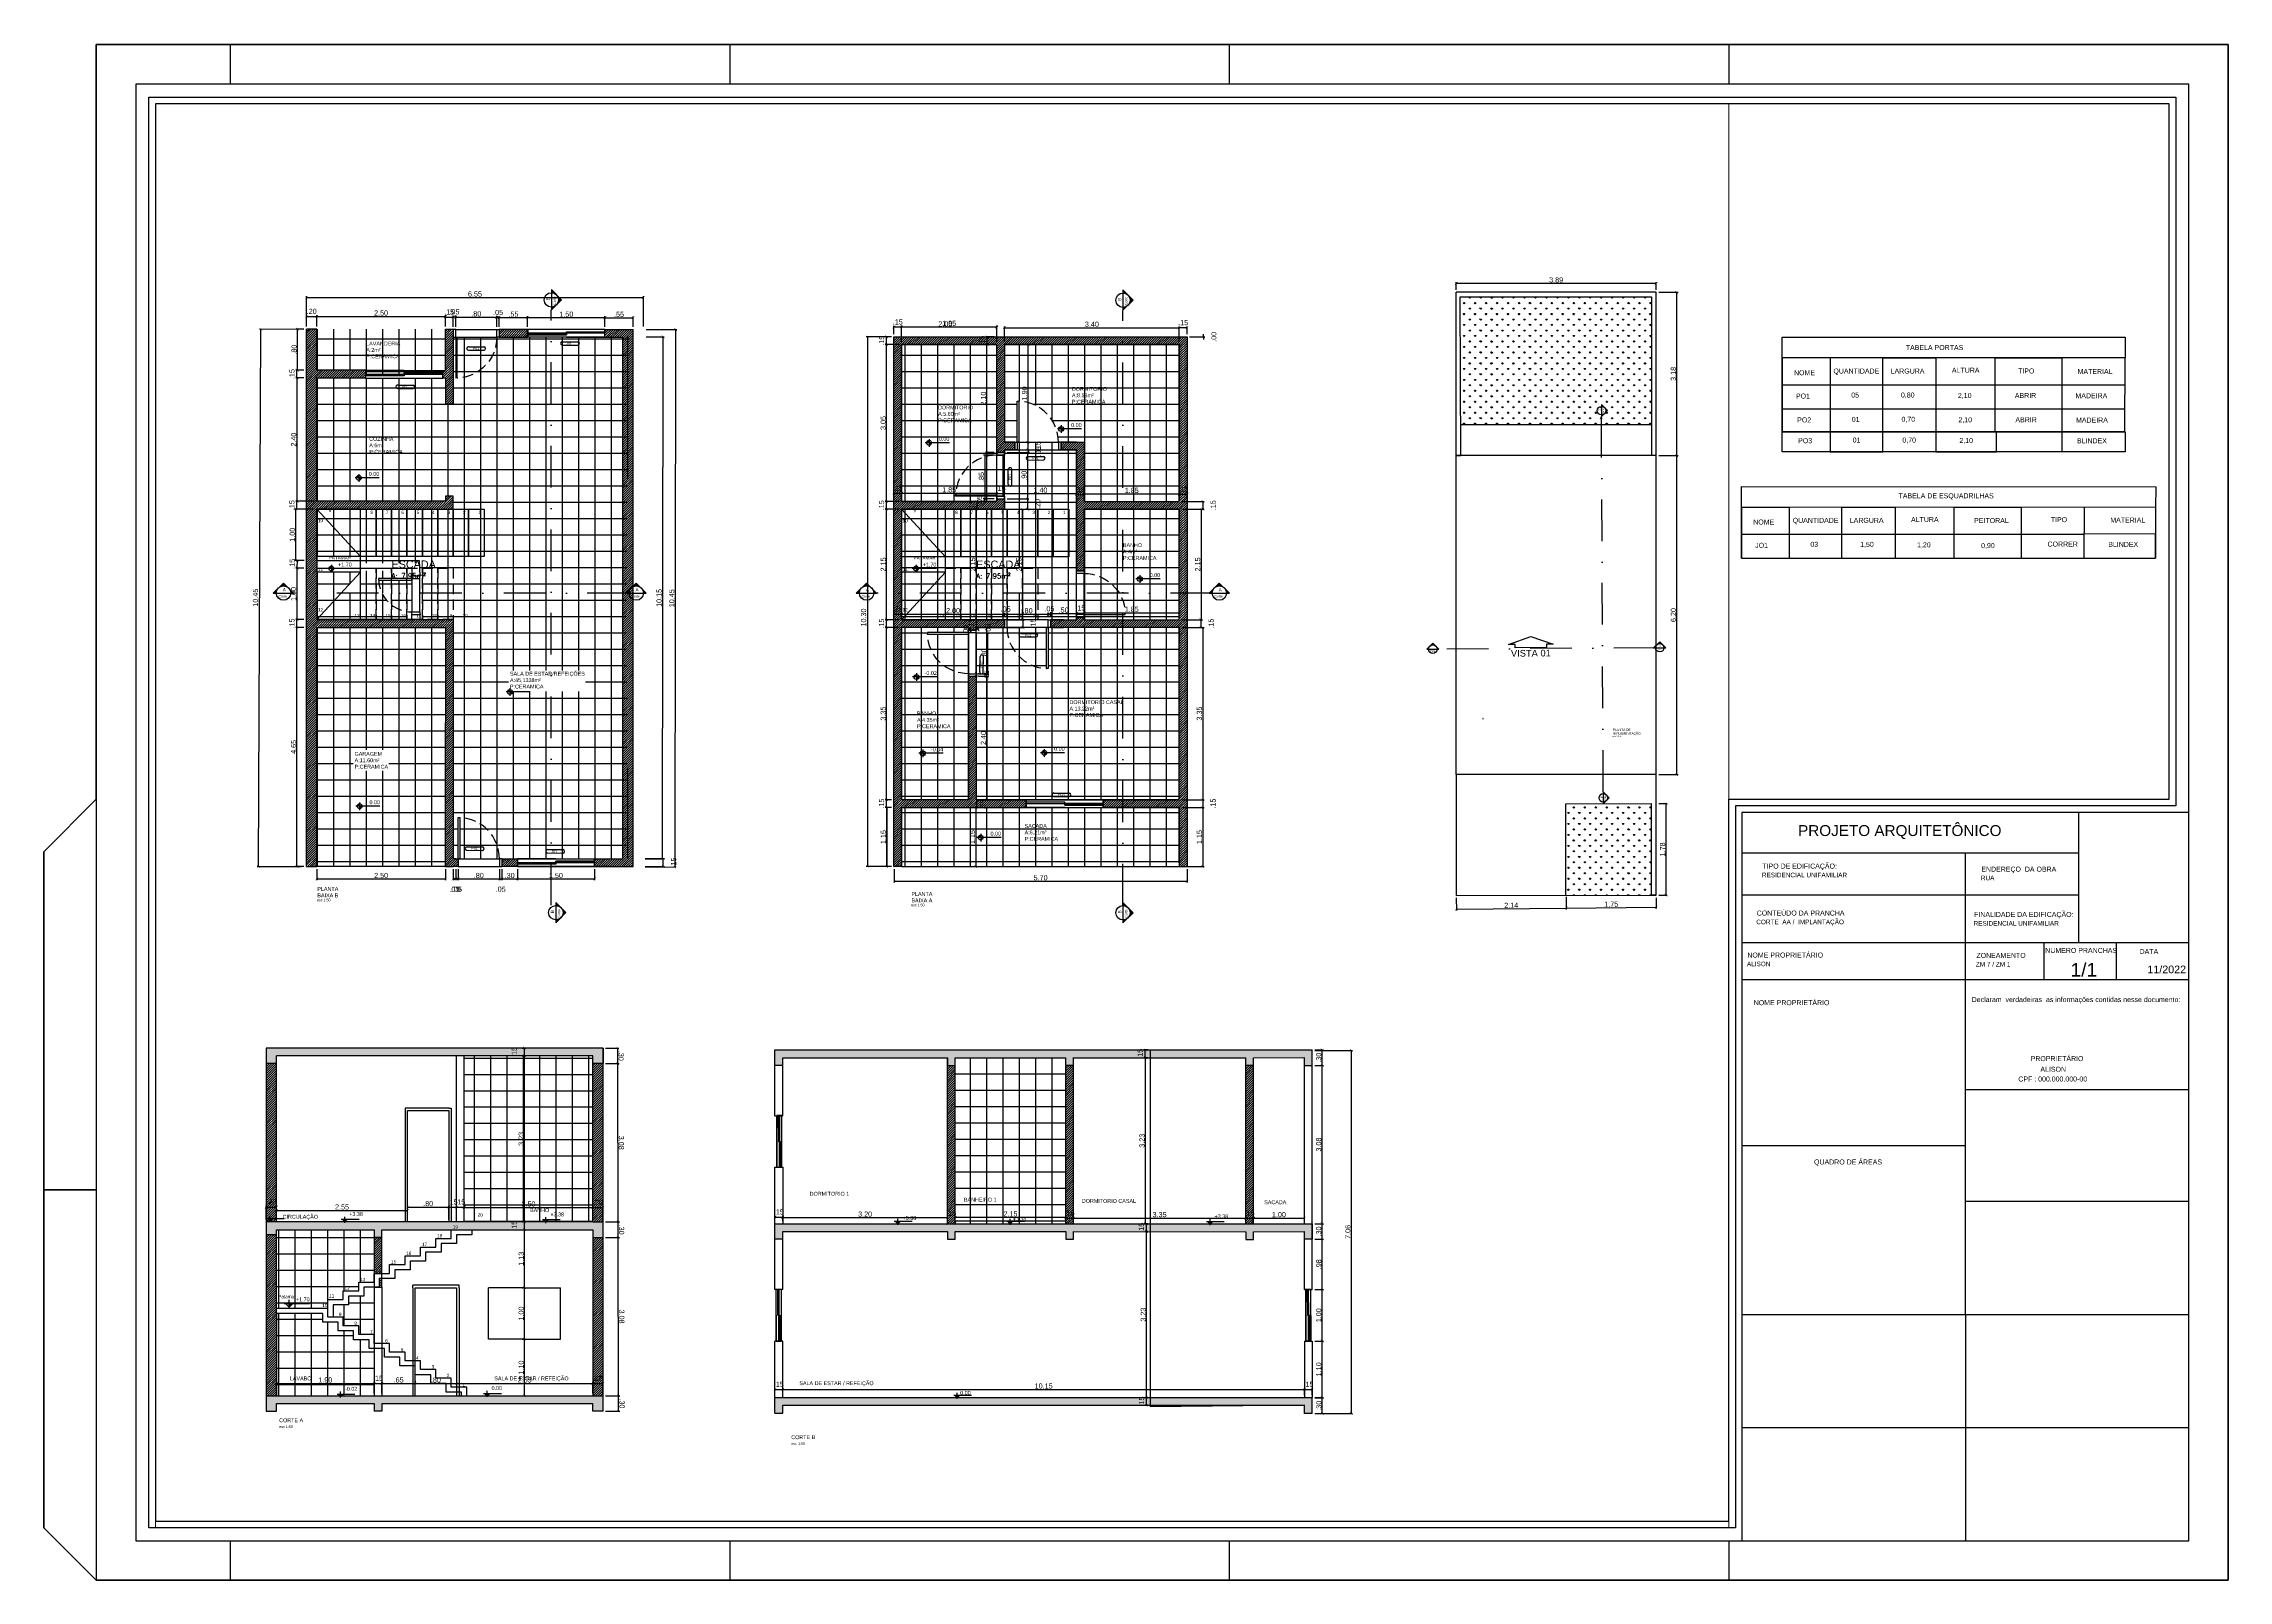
# Paper-space layout 'Layout2' of a CAD drawing. Header units: millimetres. Extents: x 4 to 242, y 15 to 182.
# The model-space entities are those that its viewports show. They can reach past a viewport. Long polylines and large blocks are cut down to what shows.
import ezdxf

# ---------------------------------------------------------------- set-up
doc = ezdxf.new("R2010")
doc.units = ezdxf.units.MM
doc.linetypes.add('DASHDOTX2', pattern=[50.8, 25.4, -12.7, 0, -12.7])
doc.linetypes.add('DASHED2', pattern=[9.525, 6.35, -3.175])
for name, color, linetype in [('A_0.1', 1, 'Continuous'), ('A_0.2', 2, 'Continuous'), ('A_0.3', 3, 'Continuous'), ('A_0.4', 4, 'Continuous'), ('A_0.5', 5, 'Continuous'), ('A_0.6', 6, 'Continuous'), ('B_Corte                  2', 4, 'DASHDOTX2'), ('B_Cotas                 11', 11, 'Continuous'), ('B_Projecao P       153', 153, 'DASHED2'), ('Z_ARQ-TEXTO2', 7, 'Continuous'), ('Z_ARQ-TEXTO3', 7, 'Continuous')]:
    doc.layers.add(name, color=color, linetype=linetype)
doc.styles.add('Annotative', font='arial.ttf')
doc.styles.add('Romans', font='aehalf.shx')
doc.styles.get("Standard").update_dxf_attribs({"font": 'arial.ttf'})
doc.dimstyles.new('1-50', dxfattribs={"dimscale": 0.5, "dimtxt": 0.2, "dimasz": 0.1, "dimexe": 0.05, "dimexo": 0.1, "dimgap": 0.03, "dimtad": 1, "dimzin": 5, "dimdsep": 46, "dimtxsty": 'Annotative', "dimblk": 'ARCHTICK', "dimcen": 0, "dimclrd": 256, "dimclre": 256, "dimclrt": 250, "dimadec": 0, "dimazin": 0, "dimtfac": 1, "dimtofl": 0, "dimtmove": 2, "dimatfit": 3, "dimldrblk": 'ARCHTICK', "dimfxl": 0.04, "dimtolj": 1, "dimtzin": 1, "dimarcsym": 0})
pattern_1 = [(0, (451180.03478, -57487.49628), (0, 0.3175), []), (90, (451180.03478, -57487.49628), (-0.3175, 2e-17), [])]
pattern_2 = [(45, (451180.03478, -57487.496275), (-0.0224506403, 0.0224506403), [])]
pattern_3 = [(0, (451170.70667, -57511.9546), (0, 0.3175), []), (90, (451170.70667, -57511.9546), (-0.3175, 2e-17), [])]
pattern_4 = [(90, (451731.82487, -56827.12903), (-0.10659532, 0.10659532), [0.028265353, -0.184925287]), (45, (451731.82487, -56827.12903), (-0.10659532, 0.10659532), [0.028265353, -0.122483194]), (135, (451731.82487, -56827.12903), (-0.10659532, -0.10659532), [0.028265353, -0.122483194])]

# ---------------------------------------------------------------- blocks, each defined once
blk = doc.blocks.new('Prancha')
at = {"layer": 'A_0.3'}
for p, q in [((1516.43, 636.51), (1516.43, 621.51)), ((1706.43, 636.5), (1706.43, 621.5)), ((1896.43, 636.5), (1896.43, 621.5)), ((2086.43, 636.84), (2086.43, 621.84)), ((1516.43, 67.51), (1516.43, 52.51)), ((1706.43, 67.5), (1706.43, 52.5)), ((1896.43, 67.5), (1896.43, 52.5)), ((2086.43, 67.5), (2086.43, 52.5))]:
    blk.add_line(p, q, dxfattribs=at)
at = {"layer": 'A_0.4'}
for p, q in [((2176.43, 153.5), (2176.43, 67.5)), ((2261.43, 110.5), (2091.43, 110.5))]:
    blk.add_line(p, q, dxfattribs=at)
at = {"layer": 'A_0.5'}
for points in [[(2256.43, 616.5), (2256.43, 347), (2088.93, 347), (2088.93, 72.5), (1485.43, 72.5), (1485.43, 616.5), (2256.43, 616.5)], [(2253.93, 614), (1487.93, 614), (1487.93, 75), (2086.43, 75), (2086.43, 349.5), (2253.93, 349.5), (2253.93, 614)], [(1465.43, 349.5), (1465.43, 201), (1445.43, 201), (1465.43, 201), (1465.43, 52.5)]]:
    blk.add_lwpolyline(points, dxfattribs=at)
at = {"layer": 'A_0.6'}
for p, q in [((2091.43, 344.5), (2091.43, 67.5)), ((2261.43, 344.5), (2091.43, 344.5)), ((2219.43, 344.5), (2219.43, 295)), ((2219.43, 329), (2091.43, 329)), ((2176.43, 153.5), (2176.43, 329)), ((2219.43, 313), (2091.43, 313)), ((2091.43, 295), (2261.43, 295)), ((2206.43, 281), (2206.43, 295)), ((2233.93, 281), (2233.93, 295)), ((2091.43, 281), (2261.43, 281)), ((2261.43, 239), (2176.43, 239)), ((2176.43, 217.79), (2091.43, 217.79)), ((2261.43, 196.5), (2176.43, 196.5)), ((2261.43, 153.5), (2091.43, 153.5))]:
    blk.add_line(p, q, dxfattribs=at)
for points in [[(1465.43, 636.5), (2276.43, 636.5), (2276.43, 52.5), (1465.43, 52.5), (1445.43, 72.5), (1445.43, 329.5), (1465.43, 349.5), (1465.43, 636.5)], [(2276.43, 636.5), (1465.43, 636.5), (1465.43, 349.5), (1445.43, 329.5), (1445.43, 72.5), (1465.43, 52.5), (2276.43, 52.5), (2276.43, 636.5)], [(1480.43, 67.5), (2261.43, 67.5), (2261.43, 621.5), (1480.43, 621.5), (1480.43, 67.5)]]:
    blk.add_lwpolyline(points, dxfattribs=at)
blk.add_lwpolyline([(2276.42, 636.49), (1465.44, 636.49), (1465.44, 349.5), (1445.44, 329.5), (1445.44, 72.51), (1465.44, 52.51), (2276.42, 52.51)], close=True, dxfattribs=at)
blk = doc.blocks.new('Porta 80cm')
at = {"layer": 'A_0.1'}
for p, q in [((1345.761, 1623.43), (1346.561, 1623.43)), ((1345.761, 1623.28), (1346.561, 1623.28))]:
    blk.add_line(p, q, dxfattribs=at)
at = {"layer": 'A_0.3'}
for p, q in [((1345.761, 1623.43), (1345.761, 1624.23)), ((1345.791, 1624.23), (1345.791, 1623.43))]:
    blk.add_line(p, q, dxfattribs=at)
for points in [[(1345.711, 1623.43), (1345.761, 1623.43), (1345.761, 1623.28), (1345.711, 1623.28)], [(1346.611, 1623.43), (1346.561, 1623.43), (1346.561, 1623.28), (1346.611, 1623.28)]]:
    blk.add_lwpolyline(points, dxfattribs=at)
at = {"layer": 'B_Projecao P       153'}
blk.add_arc((1345.761, 1623.43), 0.8, 0, 87.8509, dxfattribs=at)
blk = doc.blocks.new('Janela')
at = {"layer": 'A_0.1'}
for p, q in [((1347.661, 1623.43), (1346.911, 1623.43)), ((1346.911, 1623.43), (1348.411, 1623.43)), ((1346.911, 1623.43), (1346.911, 1623.28)), ((1348.411, 1623.28), (1348.411, 1623.43)), ((1346.911, 1623.28), (1348.411, 1623.28))]:
    blk.add_line(p, q, dxfattribs=at)
at = {"layer": 'A_0.3'}
for p, q in [((1346.911, 1623.355), (1348.411, 1623.355)), ((1347.661, 1623.325), (1346.911, 1623.325)), ((1347.661, 1623.355), (1347.661, 1623.385)), ((1347.661, 1623.385), (1348.411, 1623.385)), ((1348.411, 1623.385), (1347.661, 1623.385)), ((1347.661, 1623.385), (1347.661, 1623.355)), ((1348.411, 1623.355), (1347.661, 1623.355)), ((1347.661, 1623.355), (1347.661, 1623.325))]:
    blk.add_line(p, q, dxfattribs=at)
blk = doc.blocks.new('Porta C')
at = {"layer": 'A_0.3'}
for p, q in [((1352.011, 1630.36), (1352.011, 1630.33)), ((1352.811, 1630.33), (1352.811, 1630.36))]:
    blk.add_line(p, q, dxfattribs=at)
at = {"layer": 'A_0.5', "xscale": -1, "rotation": 270}
blk.add_blockref('Porta 80cm', (-271.419, 284.569), dxfattribs=at)
blk = doc.blocks.new('Porta Baneiro')
at = {"layer": 'A_0.1'}
for p, q in [((1344.861, 1628.88), (1344.861, 1628.23)), ((1345.011, 1628.23), (1345.011, 1628.88))]:
    blk.add_line(p, q, dxfattribs=at)
at = {"layer": 'A_0.3'}
for p, q in [((1344.861, 1628.93), (1344.861, 1628.88)), ((1345.011, 1628.88), (1345.011, 1628.93)), ((1344.861, 1628.88), (1344.211, 1628.88)), ((1344.211, 1628.85), (1344.861, 1628.85)), ((1344.861, 1628.88), (1345.011, 1628.88)), ((1344.861, 1628.85), (1344.861, 1628.88)), ((1344.861, 1628.18), (1344.861, 1628.23)), ((1344.861, 1628.23), (1345.011, 1628.23)), ((1345.011, 1628.23), (1345.011, 1628.18))]:
    blk.add_line(p, q, dxfattribs=at)
at = {"layer": 'B_Projecao P       153'}
blk.add_arc((1344.861, 1628.88), 0.65, 180, 270, dxfattribs=at)
blk = doc.blocks.new('corta de nivel corte')
at = {"layer": 'B_Cotas                 11', "ltscale": 0.5}
h = blk.add_hatch(color=256, dxfattribs=at)
h.dxf.hatch_style = 1
h.paths.add_polyline_path([(736.74, 593.69), (735.29, 593.69), (735.29, 592.23)])
at = {"layer": 'B_Cotas                 11'}
for p, q in [((735.29, 591.73), (735.29, 595.06)), ((733.33, 593.69), (743.2, 593.69))]:
    blk.add_line(p, q, dxfattribs=at)
blk.add_lwpolyline([(736.74, 593.69), (735.29, 592.23), (733.83, 593.69)], dxfattribs=at)
blk = doc.blocks.new('Escada Corte')
at = {"layer": 'A_0.1'}
for p, q in [((1361.448, 1640.921), (1361.548, 1640.921)), ((1357.748, 1639.291), (1357.748, 1639.391)), ((1358.848, 1639.391), (1358.848, 1639.221)), ((1361.348, 1637.691), (1361.448, 1637.691))]:
    blk.add_line(p, q, dxfattribs=at)
for points in [[(1358.748, 1639.391), (1358.748, 1639.561), (1359.048, 1639.561), (1359.048, 1639.731), (1359.348, 1639.731), (1359.348, 1639.901), (1359.648, 1639.901), (1359.648, 1640.071), (1359.948, 1640.071), (1359.948, 1640.241), (1360.248, 1640.241), (1360.248, 1640.411), (1360.548, 1640.411), (1360.548, 1640.581), (1360.848, 1640.581), (1360.848, 1640.751), (1361.148, 1640.751), (1361.148, 1640.921), (1361.448, 1640.921)], [(1361.548, 1640.921), (1361.548, 1640.821), (1361.248, 1640.821), (1361.248, 1640.651), (1360.948, 1640.651), (1360.948, 1640.481), (1360.648, 1640.481), (1360.648, 1640.311), (1360.348, 1640.311), (1360.348, 1640.141), (1360.048, 1640.141), (1360.048, 1639.971), (1359.748, 1639.971), (1359.748, 1639.801), (1359.448, 1639.801), (1359.448, 1639.631), (1359.148, 1639.631), (1359.148, 1639.461), (1358.848, 1639.461), (1358.848, 1639.391)], [(1361.448, 1637.691), (1361.448, 1637.861), (1361.148, 1637.861), (1361.148, 1638.031), (1360.848, 1638.031), (1360.848, 1638.201), (1360.548, 1638.201), (1360.548, 1638.371), (1360.248, 1638.371), (1360.248, 1638.541), (1359.948, 1638.541), (1359.948, 1638.711), (1359.648, 1638.711), (1359.648, 1638.881), (1359.348, 1638.881), (1359.348, 1639.051), (1359.048, 1639.051), (1359.048, 1639.221), (1358.748, 1639.221), (1358.748, 1639.391), (1357.748, 1639.391)], [(1361.348, 1637.691), (1361.348, 1637.761), (1361.048, 1637.761), (1361.048, 1637.931), (1360.748, 1637.931), (1360.748, 1638.101), (1360.448, 1638.101), (1360.448, 1638.271), (1360.148, 1638.271), (1360.148, 1638.441), (1359.848, 1638.441), (1359.848, 1638.611), (1359.548, 1638.611), (1359.548, 1638.781), (1359.248, 1638.781), (1359.248, 1638.951), (1358.948, 1638.951), (1358.948, 1639.121), (1358.648, 1639.121), (1358.648, 1639.291), (1357.748, 1639.291)]]:
    blk.add_lwpolyline(points, dxfattribs=at)
at = {"layer": 'B_Cotas                 11', "xscale": 0.05000000000004547, "yscale": 0.05000000000004547, "zscale": 0.05000000000004547}
blk.add_blockref('corta de nivel corte', (1321.232, 1609.804), dxfattribs=at)
at = {"layer": 'A_0.1', "insert": (1358.392, 1639.527), "char_height": 0.075, "attachment_point": 9, "style": 'Romans'}
blk.add_mtext('{\\fArial|b0|i0|c0|p34;+1.70}', dxfattribs=at)
at = {"layer": 'Z_ARQ-TEXTO3', "char_height": 0.06391, "attachment_point": 1, "style": 'Romans'}
for s, insert in [('{\\fArial|b0|i0|c0|p34;18}', (1360.872, 1640.835)), ('{\\fArial|b0|i0|c0|p34;19}', (1361.177, 1641.005)), ('{\\fArial|b0|i0|c0|p34;20}', (1361.66, 1641.239)), ('{\\fArial|b0|i0|c0|p34;16}', (1360.272, 1640.495)), ('{\\fArial|b0|i0|c0|p34;17}', (1360.577, 1640.666)), ('{\\fArial|b0|i0|c0|p34;13}', (1359.377, 1639.984)), ('{\\fArial|b0|i0|c0|p34;14}', (1359.672, 1640.156)), ('{\\fArial|b0|i0|c0|p34;15}', (1359.977, 1640.327)), ('{\\fArial|b0|i0|c0|p34;Patamar}', (1357.784, 1639.651)), ('{\\fArial|b0|i0|c0|p34;11}', (1358.772, 1639.666)), ('{\\fArial|b0|i0|c0|p34;12}', (1359.072, 1639.816)), ('{\\fArial|b0|i0|c0|p34;10}', (1358.64, 1639.483)), ('{\\fArial|b0|i0|c0|p34;9}', (1358.962, 1639.306)), ('{\\fArial|b0|i0|c0|p34;8}', (1359.262, 1639.134)), ('{\\fArial|b0|i0|c0|p34;7}', (1359.567, 1638.965)), ('{\\fArial|b0|i0|c0|p34;6}', (1359.862, 1638.796)), ('{\\fArial|b0|i0|c0|p34;5}', (1360.167, 1638.622)), ('{\\fArial|b0|i0|c0|p34;3}', (1360.767, 1638.289)), ('{\\fArial|b0|i0|c0|p34;2}', (1361.062, 1638.119)), ('{\\fArial|b0|i0|c0|p34;1}', (1361.367, 1637.939))]:
    blk.add_mtext(s, dxfattribs=dict(at, insert=insert))
at = {"layer": 'Z_ARQ-TEXTO3', "insert": (1360.462, 1638.458), "char_height": 0.06391, "width": 0.05968, "attachment_point": 1, "style": 'Romans'}
blk.add_mtext('{\\fArial|b0|i0|c0|p34;4}', dxfattribs=at)
blk = doc.blocks.new('Nivel Piso')
at = {"layer": 'B_Cotas                 11'}
h = blk.add_hatch(color=256, dxfattribs=at)
h.dxf.hatch_style = 1
h.paths.add_polyline_path([(735.29, 589.9, 0.414214), (734.33, 588.95), (735.29, 588.95)])
h.paths.add_polyline_path([(736.24, 588.95), (735.29, 588.95), (735.29, 587.99, 0.414214)])
for p, q in [((743.2, 588.95), (733.77, 588.95)), ((735.29, 590.42), (735.29, 587.43))]:
    blk.add_line(p, q, dxfattribs=at)
blk.add_circle((735.29, 588.95), 0.956, dxfattribs=at)
blk = doc.blocks.new('ESCADA PLANTA')
at = {"layer": 'A_0.1'}
for p, q in [((3442.309, 1612.889), (3441.459, 1613.814)), ((3442.309, 1612.889), (3441.459, 1612.889)), ((3442.309, 1612.514), (3442.309, 1612.814)), ((3442.309, 1612.589), (3441.459, 1612.589)), ((3442.309, 1612.589), (3441.459, 1611.664))]:
    blk.add_line(p, q, dxfattribs=at)
for points in [[(3441.459, 1611.664), (3442.309, 1611.664), (3442.309, 1613.814), (3441.459, 1613.814)], [(3442.609, 1613.814), (3442.609, 1612.889), (3442.309, 1612.889), (3442.309, 1613.814)], [(3442.909, 1613.814), (3442.909, 1612.889), (3442.609, 1612.889), (3442.609, 1613.814)], [(3443.209, 1613.814), (3443.209, 1612.889), (3442.909, 1612.889), (3442.909, 1613.814)], [(3443.509, 1613.814), (3443.509, 1612.889), (3443.209, 1612.889), (3443.209, 1613.814)], [(3443.809, 1613.814), (3443.809, 1612.889), (3443.509, 1612.889), (3443.509, 1613.814)], [(3444.109, 1613.814), (3444.109, 1612.889), (3443.809, 1612.889), (3443.809, 1613.814)], [(3444.409, 1613.814), (3444.409, 1612.889), (3444.109, 1612.889), (3444.109, 1613.814)], [(3444.709, 1613.814), (3444.709, 1612.889), (3444.409, 1612.889), (3444.409, 1613.814)]]:
    blk.add_lwpolyline(points, close=True, dxfattribs=at)
at = {"layer": 'B_Projecao P       153'}
for points in [[(3442.609, 1612.664), (3442.609, 1611.664), (3442.309, 1611.664), (3442.309, 1612.664)], [(3442.909, 1612.664), (3442.909, 1611.664), (3442.609, 1611.664), (3442.609, 1612.664)], [(3443.209, 1612.664), (3443.209, 1611.664), (3442.909, 1611.664), (3442.909, 1612.664)], [(3443.509, 1612.664), (3443.509, 1611.664), (3443.209, 1611.664), (3443.209, 1612.664)], [(3443.809, 1612.664), (3443.809, 1611.664), (3443.509, 1611.664), (3443.509, 1612.664)], [(3444.109, 1612.664), (3444.109, 1611.664), (3443.809, 1611.664), (3443.809, 1612.664)]]:
    blk.add_lwpolyline(points, close=True, dxfattribs=at)
at = {"layer": 'B_Cotas                 11', "xscale": 0.05000000000004547, "yscale": 0.05000000000004547, "zscale": 0.05000000000004547}
blk.add_blockref('Nivel Piso', (3404.975, 1583.211), dxfattribs=at)
at = {"layer": 'A_0.1', "insert": (3442.135, 1612.696), "char_height": 0.075, "attachment_point": 9, "style": 'Romans'}
blk.add_mtext('{\\fArial|b0|i0|c0|p34;+1.70}', dxfattribs=at)
at = {"layer": 'Z_ARQ-TEXTO2', "insert": (3442.909, 1612.814), "char_height": 0.075, "attachment_point": 1, "style": 'Romans'}
blk.add_mtext('{\\fArial|b0|i0|c0|p34;\\H2x;ESCADA\\Fromans|c0;\\H0.6665x;\\C4;^J\\C1;A: 7.95m²}', dxfattribs=at)
at = {"layer": 'Z_ARQ-TEXTO3', "char_height": 0.06391, "attachment_point": 1, "style": 'Romans'}
for s, insert in [('{\\fArial|b0|i0|c0|p34;9}', (3441.689, 1613.819)), ('{\\fArial|b0|i0|c0|p34;6}', (3443.1, 1613.782)), ('{\\fArial|b0|i0|c0|p34;5}', (3443.4, 1613.782)), ('{\\fArial|b0|i0|c0|p34;4}', (3443.7, 1613.782)), ('{\\fArial|b0|i0|c0|p34;2}', (3444.3, 1613.782)), ('{\\fArial|b0|i0|c0|p34;1}', (3444.6, 1613.782)), ('{\\fArial|b0|i0|c0|p34;10}', (3441.479, 1613.622)), ('{\\fArial|b0|i0|c0|p34;11}', (3441.48, 1612.672)), ('{\\fArial|b0|i0|c0|p34;12}', (3441.479, 1611.889)), ('{\\fArial|b0|i0|c0|p34;13}', (3442.191, 1611.774)), ('{\\fArial|b0|i0|c0|p34;14}', (3442.491, 1611.774)), ('{\\fArial|b0|i0|c0|p34;15}', (3442.791, 1611.774)), ('{\\fArial|b0|i0|c0|p34;16}', (3443.091, 1611.774)), ('{\\fArial|b0|i0|c0|p34;17}', (3443.391, 1611.774)), ('{\\fArial|b0|i0|c0|p34;18}', (3443.691, 1611.774)), ('{\\fArial|b0|i0|c0|p34;19}', (3443.991, 1611.774)), ('{\\fArial|b0|i0|c0|p34;20}', (3444.291, 1611.774))]:
    blk.add_mtext(s, dxfattribs=dict(at, insert=insert))
for s, insert, width in [('{\\fArial|b0|i0|c0|p34;8}', (3442.5, 1613.782), 0.02151), ('{\\fArial|b0|i0|c0|p34;7}', (3442.8, 1613.782), 0.01947), ('{\\fArial|b0|i0|c0|p34;3}', (3444, 1613.782), 0.02354), ('{\\fArial|b0|i0|c0|p34;PATAMAR}', (3441.69, 1612.899), 0.07996)]:
    blk.add_mtext(s, dxfattribs=dict(at, insert=insert, width=width))
blk = doc.blocks.new('DSASADS')
at = {"layer": 'B_Corte                  2', "linetype": 'ByBlock', "lineweight": -2}
h = blk.add_hatch(color=256, dxfattribs=at)
h.paths.add_polyline_path([(2426.81, 1690.78), (2427.06, 1690.53), (2426.92, 1690.53, 0.198912)])
h.paths.add_polyline_path([(2426.57, 1691.02), (2426.81, 1690.78, 0.414214), (2426.32, 1690.78)])
h.paths.add_polyline_path([(2426.24, 1690.69), (2426.25, 1690.68, 0.114349), (2426.22, 1690.53), (2426.07, 1690.53)])
h.paths.add_polyline_path([(2426.32, 1690.78, 0.082683), (2426.25, 1690.68), (2426.24, 1690.69)])
at = {"layer": 'B_Corte                  2', "linetype": 'Continuous', "lineweight": -2}
blk.add_line((2426.22, 1690.53), (2426.92, 1690.53), dxfattribs=at)
at = {"layer": 'B_Corte                  2', "linetype": 'ByBlock', "lineweight": -2}
blk.add_lwpolyline([(2426.92, 1690.53), (2427.06, 1690.53), (2426.57, 1691.02), (2426.07, 1690.53), (2426.22, 1690.53)], dxfattribs=at)
at = {"layer": 'B_Corte                  2', "linetype": 'Continuous', "lineweight": -2}
blk.add_circle((2426.57, 1690.53), 0.35, dxfattribs=at)
blk = doc.blocks.new('_ArchTick')
at = {"color": 0, "linetype": 'ByBlock', "const_width": 0.15}
blk.add_lwpolyline([(-0.5, -0.5), (0.5, 0.5)], dxfattribs=at)
blk = doc.blocks.new('*D740')
at = {"layer": 'A_0.1', "lineweight": -2, "transparency": 16777216}
for p, q in [((452522.061, -55871.077), (452522.061, -55870.812)), ((452522.061, -55870.837), (452522.261, -55870.837)), ((452522.261, -55871.077), (452522.261, -55870.812))]:
    blk.add_line(p, q, dxfattribs=at)
at = {"layer": 'Defpoints', "color": 0, "transparency": 16777216}
for p in [(452522.261, -55870.837), (452522.061, -55871.127), (452522.261, -55871.127)]:
    blk.add_point(p, dxfattribs=at)
at = {"layer": 'A_0.1', "lineweight": -2, "transparency": 16777216, "xscale": 0.05, "yscale": 0.05, "zscale": 0.05, "rotation": 180}
blk.add_blockref('_ArchTick', (452522.061, -55870.837), dxfattribs=at)
at = {"layer": 'A_0.1', "lineweight": -2, "transparency": 16777216, "xscale": 0.05, "yscale": 0.05, "zscale": 0.05}
blk.add_blockref('_ArchTick', (452522.261, -55870.837), dxfattribs=at)
at = {"layer": 'A_0.1', "color": 250, "transparency": 16777216, "insert": (452522.161, -55870.738), "char_height": 0.1, "attachment_point": 5, "style": 'Annotative'}
blk.add_mtext('\\A1;.20', dxfattribs=at)
blk = doc.blocks.new('*D741')
at = {"layer": 'A_0.1', "lineweight": -2, "transparency": 16777216}
for p, q in [((452522.261, -55871.077), (452522.261, -55870.876)), ((452522.261, -55870.901), (452524.811, -55870.901)), ((452524.811, -55871.077), (452524.811, -55870.876))]:
    blk.add_line(p, q, dxfattribs=at)
at = {"layer": 'Defpoints', "color": 0, "transparency": 16777216}
for p in [(452524.811, -55870.901), (452522.261, -55871.127), (452524.811, -55871.127)]:
    blk.add_point(p, dxfattribs=at)
at = {"layer": 'A_0.1', "lineweight": -2, "transparency": 16777216, "xscale": 0.05, "yscale": 0.05, "zscale": 0.05, "rotation": 180}
blk.add_blockref('_ArchTick', (452522.261, -55870.901), dxfattribs=at)
at = {"layer": 'A_0.1', "lineweight": -2, "transparency": 16777216, "xscale": 0.05, "yscale": 0.05, "zscale": 0.05}
blk.add_blockref('_ArchTick', (452524.811, -55870.901), dxfattribs=at)
at = {"layer": 'A_0.1', "color": 250, "transparency": 16777216, "insert": (452523.536, -55870.835), "char_height": 0.1, "attachment_point": 5, "style": 'Annotative'}
blk.add_mtext('\\A1;2.55', dxfattribs=at)
blk = doc.blocks.new('*D742')
at = {"layer": 'A_0.1', "lineweight": -2, "transparency": 16777216}
for p, q in [((452524.811, -55871.019), (452524.811, -55870.812)), ((452524.811, -55870.837), (452525.611, -55870.837)), ((452525.611, -55871.077), (452525.611, -55870.812))]:
    blk.add_line(p, q, dxfattribs=at)
at = {"layer": 'Defpoints', "color": 0, "transparency": 16777216}
for p in [(452525.611, -55870.837), (452524.811, -55871.069), (452525.611, -55871.127)]:
    blk.add_point(p, dxfattribs=at)
at = {"layer": 'A_0.1', "lineweight": -2, "transparency": 16777216, "xscale": 0.05, "yscale": 0.05, "zscale": 0.05, "rotation": 180}
blk.add_blockref('_ArchTick', (452524.811, -55870.837), dxfattribs=at)
at = {"layer": 'A_0.1', "lineweight": -2, "transparency": 16777216, "xscale": 0.05, "yscale": 0.05, "zscale": 0.05}
blk.add_blockref('_ArchTick', (452525.611, -55870.837), dxfattribs=at)
at = {"layer": 'A_0.1', "color": 250, "transparency": 16777216, "insert": (452525.211, -55870.77), "char_height": 0.1, "attachment_point": 5, "style": 'Annotative'}
blk.add_mtext('\\A1;.80', dxfattribs=at)
blk = doc.blocks.new('*D743')
at = {"layer": 'A_0.1', "lineweight": -2, "transparency": 16777216}
for p, q in [((452525.611, -55871.077), (452525.611, -55870.812)), ((452525.611, -55870.837), (452525.761, -55870.837)), ((452525.761, -55871.021), (452525.761, -55870.812))]:
    blk.add_line(p, q, dxfattribs=at)
at = {"layer": 'Defpoints', "color": 0, "transparency": 16777216}
for p in [(452525.761, -55870.837), (452525.611, -55871.127), (452525.761, -55871.071)]:
    blk.add_point(p, dxfattribs=at)
at = {"layer": 'A_0.1', "lineweight": -2, "transparency": 16777216, "xscale": 0.05, "yscale": 0.05, "zscale": 0.05, "rotation": 180}
blk.add_blockref('_ArchTick', (452525.611, -55870.837), dxfattribs=at)
at = {"layer": 'A_0.1', "lineweight": -2, "transparency": 16777216, "xscale": 0.05, "yscale": 0.05, "zscale": 0.05}
blk.add_blockref('_ArchTick', (452525.761, -55870.837), dxfattribs=at)
at = {"layer": 'A_0.1', "color": 250, "transparency": 16777216, "insert": (452525.686, -55870.738), "char_height": 0.1, "attachment_point": 5, "style": 'Annotative'}
blk.add_mtext('\\A1;.15', dxfattribs=at)
blk = doc.blocks.new('*D640')
at = {"layer": 'A_0.1', "lineweight": -2, "transparency": 16777216}
for p, q in [((452525.761, -55871.021), (452525.761, -55870.812)), ((452525.761, -55870.837), (452525.911, -55870.837)), ((452525.911, -55870.787), (452525.911, -55870.812))]:
    blk.add_line(p, q, dxfattribs=at)
at = {"layer": 'Defpoints', "color": 0, "transparency": 16777216}
for p in [(452525.911, -55870.837), (452525.911, -55870.837), (452525.761, -55871.071)]:
    blk.add_point(p, dxfattribs=at)
at = {"layer": 'A_0.1', "lineweight": -2, "transparency": 16777216, "xscale": 0.05, "yscale": 0.05, "zscale": 0.05, "rotation": 180}
blk.add_blockref('_ArchTick', (452525.761, -55870.837), dxfattribs=at)
at = {"layer": 'A_0.1', "lineweight": -2, "transparency": 16777216, "xscale": 0.05, "yscale": 0.05, "zscale": 0.05}
blk.add_blockref('_ArchTick', (452525.911, -55870.837), dxfattribs=at)
at = {"layer": 'A_0.1', "color": 250, "transparency": 16777216, "insert": (452525.836, -55870.738), "char_height": 0.1, "attachment_point": 5, "style": 'Annotative'}
blk.add_mtext('\\A1;.15', dxfattribs=at)
blk = doc.blocks.new('*D744')
at = {"layer": 'A_0.1', "lineweight": -2, "transparency": 16777216}
for p, q in [((452522.261, -55874.457), (452522.261, -55874.24)), ((452522.261, -55874.265), (452524.161, -55874.265)), ((452524.161, -55874.457), (452524.161, -55874.24))]:
    blk.add_line(p, q, dxfattribs=at)
at = {"layer": 'Defpoints', "color": 0, "transparency": 16777216}
for p in [(452524.161, -55874.265), (452522.261, -55874.507), (452524.161, -55874.507)]:
    blk.add_point(p, dxfattribs=at)
at = {"layer": 'A_0.1', "lineweight": -2, "transparency": 16777216, "xscale": 0.05, "yscale": 0.05, "zscale": 0.05, "rotation": 180}
blk.add_blockref('_ArchTick', (452522.261, -55874.265), dxfattribs=at)
at = {"layer": 'A_0.1', "lineweight": -2, "transparency": 16777216, "xscale": 0.05, "yscale": 0.05, "zscale": 0.05}
blk.add_blockref('_ArchTick', (452524.161, -55874.265), dxfattribs=at)
at = {"layer": 'A_0.1', "color": 250, "transparency": 16777216, "insert": (452523.211, -55874.199), "char_height": 0.1, "attachment_point": 5, "style": 'Annotative'}
blk.add_mtext('\\A1;1.90', dxfattribs=at)
blk = doc.blocks.new('*D745')
at = {"layer": 'A_0.1', "lineweight": -2, "transparency": 16777216}
for p, q in [((452524.161, -55874.457), (452524.161, -55874.24)), ((452524.161, -55874.265), (452524.311, -55874.265)), ((452524.311, -55874.457), (452524.311, -55874.24))]:
    blk.add_line(p, q, dxfattribs=at)
at = {"layer": 'Defpoints', "color": 0, "transparency": 16777216}
for p in [(452524.311, -55874.265), (452524.161, -55874.507), (452524.311, -55874.507)]:
    blk.add_point(p, dxfattribs=at)
at = {"layer": 'A_0.1', "lineweight": -2, "transparency": 16777216, "xscale": 0.05, "yscale": 0.05, "zscale": 0.05, "rotation": 180}
blk.add_blockref('_ArchTick', (452524.161, -55874.265), dxfattribs=at)
at = {"layer": 'A_0.1', "lineweight": -2, "transparency": 16777216, "xscale": 0.05, "yscale": 0.05, "zscale": 0.05}
blk.add_blockref('_ArchTick', (452524.311, -55874.265), dxfattribs=at)
at = {"layer": 'A_0.1', "color": 250, "transparency": 16777216, "insert": (452524.236, -55874.167), "char_height": 0.1, "attachment_point": 5, "style": 'Annotative'}
blk.add_mtext('\\A1;.15', dxfattribs=at)
blk = doc.blocks.new('*D746')
at = {"layer": 'A_0.1', "lineweight": -2, "transparency": 16777216}
for p, q in [((452524.311, -55874.457), (452524.311, -55874.24)), ((452524.311, -55874.265), (452524.961, -55874.265)), ((452524.961, -55874.217), (452524.961, -55874.24))]:
    blk.add_line(p, q, dxfattribs=at)
at = {"layer": 'Defpoints', "color": 0, "transparency": 16777216}
for p in [(452524.961, -55874.265), (452524.961, -55874.267), (452524.311, -55874.507)]:
    blk.add_point(p, dxfattribs=at)
at = {"layer": 'A_0.1', "lineweight": -2, "transparency": 16777216, "xscale": 0.05, "yscale": 0.05, "zscale": 0.05, "rotation": 180}
blk.add_blockref('_ArchTick', (452524.311, -55874.265), dxfattribs=at)
at = {"layer": 'A_0.1', "lineweight": -2, "transparency": 16777216, "xscale": 0.05, "yscale": 0.05, "zscale": 0.05}
blk.add_blockref('_ArchTick', (452524.961, -55874.265), dxfattribs=at)
at = {"layer": 'A_0.1', "color": 250, "transparency": 16777216, "insert": (452524.636, -55874.199), "char_height": 0.1, "attachment_point": 5, "style": 'Annotative'}
blk.add_mtext('\\A1;.65', dxfattribs=at)
blk = doc.blocks.new('*D747')
at = {"layer": 'A_0.1', "lineweight": -2, "transparency": 16777216}
for p, q in [((452524.961, -55874.217), (452524.961, -55874.24)), ((452524.961, -55874.265), (452525.761, -55874.265)), ((452525.761, -55874.215), (452525.761, -55874.24))]:
    blk.add_line(p, q, dxfattribs=at)
at = {"layer": 'Defpoints', "color": 0, "transparency": 16777216}
for p in [(452524.961, -55874.267), (452525.761, -55874.265), (452525.761, -55874.265)]:
    blk.add_point(p, dxfattribs=at)
at = {"layer": 'A_0.1', "lineweight": -2, "transparency": 16777216, "xscale": 0.05, "yscale": 0.05, "zscale": 0.05, "rotation": 180}
blk.add_blockref('_ArchTick', (452524.961, -55874.265), dxfattribs=at)
at = {"layer": 'A_0.1', "lineweight": -2, "transparency": 16777216, "xscale": 0.05, "yscale": 0.05, "zscale": 0.05}
blk.add_blockref('_ArchTick', (452525.761, -55874.265), dxfattribs=at)
at = {"layer": 'A_0.1', "color": 250, "transparency": 16777216, "insert": (452525.361, -55874.199), "char_height": 0.1, "attachment_point": 5, "style": 'Annotative'}
blk.add_mtext('\\A1;.80', dxfattribs=at)
blk = doc.blocks.new('*D641')
at = {"layer": 'A_0.1', "lineweight": -2, "transparency": 16777216}
for p, q in [((452525.761, -55874.215), (452525.761, -55874.24)), ((452525.761, -55874.265), (452528.412, -55874.265)), ((452528.412, -55874.457), (452528.412, -55874.24))]:
    blk.add_line(p, q, dxfattribs=at)
at = {"layer": 'Defpoints', "color": 0, "transparency": 16777216}
for p in [(452525.761, -55874.265), (452528.412, -55874.265), (452528.412, -55874.507)]:
    blk.add_point(p, dxfattribs=at)
at = {"layer": 'A_0.1', "lineweight": -2, "transparency": 16777216, "xscale": 0.05, "yscale": 0.05, "zscale": 0.05, "rotation": 180}
blk.add_blockref('_ArchTick', (452525.761, -55874.265), dxfattribs=at)
at = {"layer": 'A_0.1', "lineweight": -2, "transparency": 16777216, "xscale": 0.05, "yscale": 0.05, "zscale": 0.05}
blk.add_blockref('_ArchTick', (452528.412, -55874.265), dxfattribs=at)
at = {"layer": 'A_0.1', "color": 250, "transparency": 16777216, "insert": (452527.087, -55874.199), "char_height": 0.1, "attachment_point": 5, "style": 'Annotative'}
blk.add_mtext('\\A1;2.65', dxfattribs=at)
blk = doc.blocks.new('*D642')
at = {"layer": 'A_0.1', "lineweight": -2, "transparency": 16777216}
for p, q in [((452528.412, -55874.457), (452528.412, -55874.24)), ((452528.412, -55874.265), (452528.611, -55874.265)), ((452528.611, -55874.457), (452528.611, -55874.24))]:
    blk.add_line(p, q, dxfattribs=at)
at = {"layer": 'Defpoints', "color": 0, "transparency": 16777216}
for p in [(452528.611, -55874.265), (452528.412, -55874.507), (452528.611, -55874.507)]:
    blk.add_point(p, dxfattribs=at)
at = {"layer": 'A_0.1', "lineweight": -2, "transparency": 16777216, "xscale": 0.05, "yscale": 0.05, "zscale": 0.05, "rotation": 180}
blk.add_blockref('_ArchTick', (452528.412, -55874.265), dxfattribs=at)
at = {"layer": 'A_0.1', "lineweight": -2, "transparency": 16777216, "xscale": 0.05, "yscale": 0.05, "zscale": 0.05}
blk.add_blockref('_ArchTick', (452528.611, -55874.265), dxfattribs=at)
at = {"layer": 'A_0.1', "color": 250, "transparency": 16777216, "insert": (452528.512, -55874.167), "char_height": 0.1, "attachment_point": 5, "style": 'Annotative'}
blk.add_mtext('\\A1;.20', dxfattribs=at)
blk = doc.blocks.new('*D748')
at = {"layer": 'A_0.1', "lineweight": -2, "transparency": 16777216}
for p, q in [((452527.036, -55873.407), (452527.061, -55873.407)), ((452527.086, -55874.507), (452527.086, -55873.407)), ((452527.036, -55874.507), (452527.061, -55874.507))]:
    blk.add_line(p, q, dxfattribs=at)
at = {"layer": 'Defpoints', "color": 0, "transparency": 16777216}
for p in [(452527.086, -55873.407), (452527.086, -55873.407), (452527.086, -55874.507)]:
    blk.add_point(p, dxfattribs=at)
at = {"layer": 'A_0.1', "lineweight": -2, "transparency": 16777216, "xscale": 0.05, "yscale": 0.05, "zscale": 0.05}
for p, rotation in [((452527.086, -55873.407), 90), ((452527.086, -55874.507), 270)]:
    blk.add_blockref('_ArchTick', p, dxfattribs=dict(at, rotation=rotation))
at = {"layer": 'A_0.1', "color": 250, "transparency": 16777216, "insert": (452527.02, -55873.957), "char_height": 0.1, "attachment_point": 5, "rotation": 90, "style": 'Annotative'}
blk.add_mtext('\\A1;1.10', dxfattribs=at)
blk = doc.blocks.new('*D749')
at = {"layer": 'A_0.1', "lineweight": -2, "transparency": 16777216}
for p, q in [((452527.036, -55872.407), (452527.061, -55872.407)), ((452527.086, -55873.407), (452527.086, -55872.407)), ((452527.036, -55873.407), (452527.061, -55873.407))]:
    blk.add_line(p, q, dxfattribs=at)
at = {"layer": 'Defpoints', "color": 0, "transparency": 16777216}
for p in [(452527.086, -55872.407), (452527.086, -55872.407), (452527.086, -55873.407)]:
    blk.add_point(p, dxfattribs=at)
at = {"layer": 'A_0.1', "lineweight": -2, "transparency": 16777216, "xscale": 0.05, "yscale": 0.05, "zscale": 0.05}
for p, rotation in [((452527.086, -55872.407), 90), ((452527.086, -55873.407), 270)]:
    blk.add_blockref('_ArchTick', p, dxfattribs=dict(at, rotation=rotation))
at = {"layer": 'A_0.1', "color": 250, "transparency": 16777216, "insert": (452527.02, -55872.907), "char_height": 0.1, "attachment_point": 5, "rotation": 90, "style": 'Annotative'}
blk.add_mtext('\\A1;1.00', dxfattribs=at)
blk = doc.blocks.new('*D750')
at = {"layer": 'A_0.1', "lineweight": -2, "transparency": 16777216}
for p, q in [((452527.036, -55871.277), (452527.061, -55871.277)), ((452527.086, -55872.407), (452527.086, -55871.277)), ((452527.036, -55872.407), (452527.061, -55872.407))]:
    blk.add_line(p, q, dxfattribs=at)
at = {"layer": 'Defpoints', "color": 0, "transparency": 16777216}
for p in [(452527.086, -55871.277), (452527.086, -55871.277), (452527.086, -55872.407)]:
    blk.add_point(p, dxfattribs=at)
at = {"layer": 'A_0.1', "lineweight": -2, "transparency": 16777216, "xscale": 0.05, "yscale": 0.05, "zscale": 0.05}
for p, rotation in [((452527.086, -55871.277), 90), ((452527.086, -55872.407), 270)]:
    blk.add_blockref('_ArchTick', p, dxfattribs=dict(at, rotation=rotation))
at = {"layer": 'A_0.1', "color": 250, "transparency": 16777216, "insert": (452527.02, -55871.842), "char_height": 0.1, "attachment_point": 5, "rotation": 90, "style": 'Annotative'}
blk.add_mtext('\\A1;1.13', dxfattribs=at)
blk = doc.blocks.new('*D751')
at = {"layer": 'A_0.1', "lineweight": -2, "transparency": 16777216}
for p, q in [((452528.661, -55874.507), (452528.938, -55874.506)), ((452528.662, -55874.807), (452528.939, -55874.806)), ((452528.914, -55874.806), (452528.913, -55874.506))]:
    blk.add_line(p, q, dxfattribs=at)
at = {"layer": 'Defpoints', "color": 0, "transparency": 16777216}
for p in [(452528.611, -55874.507), (452528.612, -55874.807), (452528.913, -55874.506)]:
    blk.add_point(p, dxfattribs=at)
at = {"layer": 'A_0.1', "lineweight": -2, "transparency": 16777216, "xscale": 0.05, "yscale": 0.05, "zscale": 0.05}
for p, rotation in [((452528.913, -55874.506), 90.13592155898084), ((452528.914, -55874.806), 270.1359215589808)]:
    blk.add_blockref('_ArchTick', p, dxfattribs=dict(at, rotation=rotation))
at = {"layer": 'A_0.1', "color": 250, "transparency": 16777216, "insert": (452528.98, -55874.656), "char_height": 0.1, "attachment_point": 5, "rotation": 270.1359, "style": 'Annotative'}
blk.add_mtext('\\A1;.30', dxfattribs=at)
blk = doc.blocks.new('*D752')
at = {"layer": 'A_0.1', "lineweight": -2, "transparency": 16777216}
for p, q in [((452528.661, -55871.427), (452528.931, -55871.426)), ((452528.913, -55874.506), (452528.906, -55871.426)), ((452528.661, -55874.507), (452528.938, -55874.506))]:
    blk.add_line(p, q, dxfattribs=at)
at = {"layer": 'Defpoints', "color": 0, "transparency": 16777216}
for p in [(452528.611, -55871.427), (452528.906, -55871.426), (452528.611, -55874.507)]:
    blk.add_point(p, dxfattribs=at)
at = {"layer": 'A_0.1', "lineweight": -2, "transparency": 16777216, "xscale": 0.05, "yscale": 0.05, "zscale": 0.05}
for p, rotation in [((452528.906, -55871.426), 90.13592155564676), ((452528.913, -55874.506), 270.1359215556468)]:
    blk.add_blockref('_ArchTick', p, dxfattribs=dict(at, rotation=rotation))
at = {"layer": 'A_0.1', "color": 250, "transparency": 16777216, "insert": (452528.976, -55872.966), "char_height": 0.1, "attachment_point": 5, "rotation": 270.1359, "style": 'Annotative'}
blk.add_mtext('\\A1;3.08', dxfattribs=at)
blk = doc.blocks.new('*D753')
at = {"layer": 'A_0.1', "lineweight": -2, "transparency": 16777216}
for p, q in [((452528.661, -55871.127), (452528.93, -55871.126)), ((452528.661, -55871.427), (452528.931, -55871.426)), ((452528.906, -55871.426), (452528.905, -55871.126))]:
    blk.add_line(p, q, dxfattribs=at)
at = {"layer": 'Defpoints', "color": 0, "transparency": 16777216}
for p in [(452528.611, -55871.127), (452528.611, -55871.427), (452528.905, -55871.126)]:
    blk.add_point(p, dxfattribs=at)
at = {"layer": 'A_0.1', "lineweight": -2, "transparency": 16777216, "xscale": 0.05, "yscale": 0.05, "zscale": 0.05}
for p, rotation in [((452528.905, -55871.126), 90.13592155564676), ((452528.906, -55871.426), 270.1359215556468)]:
    blk.add_blockref('_ArchTick', p, dxfattribs=dict(at, rotation=rotation))
at = {"layer": 'A_0.1', "color": 250, "transparency": 16777216, "insert": (452528.972, -55871.276), "char_height": 0.1, "attachment_point": 5, "rotation": 270.1359, "style": 'Annotative'}
blk.add_mtext('\\A1;.30', dxfattribs=at)
blk = doc.blocks.new('*D754')
at = {"layer": 'A_0.1', "lineweight": -2, "transparency": 16777216}
for p, q in [((452528.662, -55868.048), (452528.923, -55868.047)), ((452528.905, -55871.126), (452528.898, -55868.048)), ((452528.661, -55871.127), (452528.93, -55871.126))]:
    blk.add_line(p, q, dxfattribs=at)
at = {"layer": 'Defpoints', "color": 0, "transparency": 16777216}
for p in [(452528.612, -55868.048), (452528.898, -55868.048), (452528.611, -55871.127)]:
    blk.add_point(p, dxfattribs=at)
at = {"layer": 'A_0.1', "lineweight": -2, "transparency": 16777216, "xscale": 0.05, "yscale": 0.05, "zscale": 0.05}
for p, rotation in [((452528.898, -55868.048), 90.13592155564676), ((452528.905, -55871.126), 270.1359215556468)]:
    blk.add_blockref('_ArchTick', p, dxfattribs=dict(at, rotation=rotation))
at = {"layer": 'A_0.1', "color": 250, "transparency": 16777216, "insert": (452528.968, -55869.587), "char_height": 0.1, "attachment_point": 5, "rotation": 270.1359, "style": 'Annotative'}
blk.add_mtext('\\A1;3.08', dxfattribs=at)
blk = doc.blocks.new('*D755')
at = {"layer": 'A_0.1', "lineweight": -2, "transparency": 16777216}
for p, q in [((452528.662, -55867.747), (452528.922, -55867.746)), ((452528.898, -55868.048), (452528.897, -55867.746)), ((452528.662, -55868.048), (452528.923, -55868.047))]:
    blk.add_line(p, q, dxfattribs=at)
at = {"layer": 'Defpoints', "color": 0, "transparency": 16777216}
for p in [(452528.612, -55867.747), (452528.897, -55867.746), (452528.612, -55868.048)]:
    blk.add_point(p, dxfattribs=at)
at = {"layer": 'A_0.1', "lineweight": -2, "transparency": 16777216, "xscale": 0.05, "yscale": 0.05, "zscale": 0.05}
for p, rotation in [((452528.897, -55867.746), 90.13592155564676), ((452528.898, -55868.048), 270.1359215556468)]:
    blk.add_blockref('_ArchTick', p, dxfattribs=dict(at, rotation=rotation))
at = {"layer": 'A_0.1', "color": 250, "transparency": 16777216, "insert": (452528.964, -55867.897), "char_height": 0.1, "attachment_point": 5, "rotation": 270.1359, "style": 'Annotative'}
blk.add_mtext('\\A1;.30', dxfattribs=at)
blk = doc.blocks.new('*D643')
at = {"layer": 'A_0.1', "lineweight": -2, "transparency": 16777216}
for p, q in [((452527.036, -55871.127), (452527.061, -55871.127)), ((452527.036, -55871.277), (452527.061, -55871.277)), ((452527.086, -55871.277), (452527.086, -55871.127))]:
    blk.add_line(p, q, dxfattribs=at)
at = {"layer": 'Defpoints', "color": 0, "transparency": 16777216}
for p in [(452527.086, -55871.127), (452527.086, -55871.127), (452527.086, -55871.277)]:
    blk.add_point(p, dxfattribs=at)
at = {"layer": 'A_0.1', "lineweight": -2, "transparency": 16777216, "xscale": 0.05, "yscale": 0.05, "zscale": 0.05}
for p, rotation in [((452527.086, -55871.127), 90), ((452527.086, -55871.277), 270)]:
    blk.add_blockref('_ArchTick', p, dxfattribs=dict(at, rotation=rotation))
at = {"layer": 'A_0.1', "color": 250, "transparency": 16777216, "insert": (452526.886, -55871.202), "char_height": 0.1, "attachment_point": 5, "rotation": 90, "style": 'Annotative'}
blk.add_mtext('\\A1;.15', dxfattribs=at)
blk = doc.blocks.new('*D644')
at = {"layer": 'A_0.1', "lineweight": -2, "transparency": 16777216}
for p, q in [((452527.036, -55867.897), (452527.061, -55867.897)), ((452527.086, -55871.127), (452527.086, -55867.897)), ((452527.036, -55871.127), (452527.061, -55871.127))]:
    blk.add_line(p, q, dxfattribs=at)
at = {"layer": 'Defpoints', "color": 0, "transparency": 16777216}
for p in [(452527.086, -55867.897), (452527.086, -55867.897), (452527.086, -55871.127)]:
    blk.add_point(p, dxfattribs=at)
at = {"layer": 'A_0.1', "lineweight": -2, "transparency": 16777216, "xscale": 0.05, "yscale": 0.05, "zscale": 0.05}
for p, rotation in [((452527.086, -55867.897), 90), ((452527.086, -55871.127), 270)]:
    blk.add_blockref('_ArchTick', p, dxfattribs=dict(at, rotation=rotation))
at = {"layer": 'A_0.1', "color": 250, "transparency": 16777216, "insert": (452527.02, -55869.512), "char_height": 0.1, "attachment_point": 5, "rotation": 90, "style": 'Annotative'}
blk.add_mtext('\\A1;3.23', dxfattribs=at)
blk = doc.blocks.new('*D645')
at = {"layer": 'A_0.1', "lineweight": -2, "transparency": 16777216}
for p, q in [((452527.036, -55867.747), (452527.061, -55867.747)), ((452527.036, -55867.897), (452527.061, -55867.897)), ((452527.086, -55867.897), (452527.086, -55867.747))]:
    blk.add_line(p, q, dxfattribs=at)
at = {"layer": 'Defpoints', "color": 0, "transparency": 16777216}
for p in [(452527.086, -55867.747), (452527.086, -55867.747), (452527.086, -55867.897)]:
    blk.add_point(p, dxfattribs=at)
at = {"layer": 'A_0.1', "lineweight": -2, "transparency": 16777216, "xscale": 0.05, "yscale": 0.05, "zscale": 0.05}
for p, rotation in [((452527.086, -55867.747), 90), ((452527.086, -55867.897), 270)]:
    blk.add_blockref('_ArchTick', p, dxfattribs=dict(at, rotation=rotation))
at = {"layer": 'A_0.1', "color": 250, "transparency": 16777216, "insert": (452526.886, -55867.822), "char_height": 0.1, "attachment_point": 5, "rotation": 90, "style": 'Annotative'}
blk.add_mtext('\\A1;.15', dxfattribs=at)
blk = doc.blocks.new('*D756')
at = {"layer": 'A_0.1', "lineweight": -2, "transparency": 16777216}
for p, q in [((452525.911, -55871.077), (452525.911, -55870.818)), ((452525.911, -55870.843), (452528.412, -55870.843)), ((452528.412, -55871.077), (452528.412, -55870.818))]:
    blk.add_line(p, q, dxfattribs=at)
at = {"layer": 'Defpoints', "color": 0, "transparency": 16777216}
for p in [(452528.412, -55870.843), (452525.911, -55871.127), (452528.412, -55871.127)]:
    blk.add_point(p, dxfattribs=at)
at = {"layer": 'A_0.1', "lineweight": -2, "transparency": 16777216, "xscale": 0.05, "yscale": 0.05, "zscale": 0.05, "rotation": 180}
blk.add_blockref('_ArchTick', (452525.911, -55870.843), dxfattribs=at)
at = {"layer": 'A_0.1', "lineweight": -2, "transparency": 16777216, "xscale": 0.05, "yscale": 0.05, "zscale": 0.05}
blk.add_blockref('_ArchTick', (452528.412, -55870.843), dxfattribs=at)
at = {"layer": 'A_0.1', "color": 250, "transparency": 16777216, "insert": (452527.162, -55870.777), "char_height": 0.1, "attachment_point": 5, "style": 'Annotative'}
blk.add_mtext('\\A1;2.50', dxfattribs=at)
blk = doc.blocks.new('*D757')
at = {"layer": 'A_0.1', "lineweight": -2, "transparency": 16777216}
for p, q in [((452528.412, -55871.077), (452528.412, -55870.818)), ((452528.412, -55870.843), (452528.611, -55870.843)), ((452528.611, -55871.077), (452528.611, -55870.818))]:
    blk.add_line(p, q, dxfattribs=at)
at = {"layer": 'Defpoints', "color": 0, "transparency": 16777216}
for p in [(452528.611, -55870.843), (452528.412, -55871.127), (452528.611, -55871.127)]:
    blk.add_point(p, dxfattribs=at)
at = {"layer": 'A_0.1', "lineweight": -2, "transparency": 16777216, "xscale": 0.05, "yscale": 0.05, "zscale": 0.05, "rotation": 180}
blk.add_blockref('_ArchTick', (452528.412, -55870.843), dxfattribs=at)
at = {"layer": 'A_0.1', "lineweight": -2, "transparency": 16777216, "xscale": 0.05, "yscale": 0.05, "zscale": 0.05}
blk.add_blockref('_ArchTick', (452528.611, -55870.843), dxfattribs=at)
at = {"layer": 'A_0.1', "color": 250, "transparency": 16777216, "insert": (452528.512, -55870.744), "char_height": 0.1, "attachment_point": 5, "style": 'Annotative'}
blk.add_mtext('\\A1;.20', dxfattribs=at)
blk = doc.blocks.new('*D758')
at = {"layer": 'A_0.1', "lineweight": -2, "transparency": 16777216}
for p, q in [((452522.796, -55859.566), (452522.635, -55859.566)), ((452522.66, -55864.216), (452522.66, -55859.566)), ((452522.796, -55864.216), (452522.635, -55864.216))]:
    blk.add_line(p, q, dxfattribs=at)
at = {"layer": 'Defpoints', "color": 0, "transparency": 16777216}
for p in [(452522.66, -55859.566), (452522.846, -55859.566), (452522.846, -55864.216)]:
    blk.add_point(p, dxfattribs=at)
at = {"layer": 'A_0.1', "lineweight": -2, "transparency": 16777216, "xscale": 0.05, "yscale": 0.05, "zscale": 0.05}
for p, rotation in [((452522.66, -55859.566), 90), ((452522.66, -55864.216), 270)]:
    blk.add_blockref('_ArchTick', p, dxfattribs=dict(at, rotation=rotation))
at = {"layer": 'A_0.1', "color": 250, "transparency": 16777216, "insert": (452522.594, -55861.891), "char_height": 0.1, "attachment_point": 5, "rotation": 90, "style": 'Annotative'}
blk.add_mtext('\\A1;4.65', dxfattribs=at)
blk = doc.blocks.new('*D759')
at = {"layer": 'A_0.1', "lineweight": -2, "transparency": 16777216}
for p, q in [((452522.796, -55859.416), (452522.635, -55859.416)), ((452522.66, -55859.566), (452522.66, -55859.416)), ((452522.796, -55859.566), (452522.635, -55859.566))]:
    blk.add_line(p, q, dxfattribs=at)
at = {"layer": 'Defpoints', "color": 0, "transparency": 16777216}
for p in [(452522.66, -55859.416), (452522.846, -55859.416), (452522.846, -55859.566)]:
    blk.add_point(p, dxfattribs=at)
at = {"layer": 'A_0.1', "lineweight": -2, "transparency": 16777216, "xscale": 0.05, "yscale": 0.05, "zscale": 0.05}
for p, rotation in [((452522.66, -55859.416), 90), ((452522.66, -55859.566), 270)]:
    blk.add_blockref('_ArchTick', p, dxfattribs=dict(at, rotation=rotation))
at = {"layer": 'A_0.1', "color": 250, "transparency": 16777216, "insert": (452522.562, -55859.491), "char_height": 0.1, "attachment_point": 5, "rotation": 90, "style": 'Annotative'}
blk.add_mtext('\\A1;.15', dxfattribs=at)
blk = doc.blocks.new('*D760')
at = {"layer": 'A_0.1', "lineweight": -2, "transparency": 16777216}
for p, q in [((452522.996, -55857.116), (452522.635, -55857.116)), ((452522.996, -55857.266), (452522.635, -55857.266)), ((452522.66, -55857.266), (452522.66, -55857.116))]:
    blk.add_line(p, q, dxfattribs=at)
at = {"layer": 'Defpoints', "color": 0, "transparency": 16777216}
for p in [(452522.66, -55857.116), (452523.046, -55857.116), (452523.046, -55857.266)]:
    blk.add_point(p, dxfattribs=at)
at = {"layer": 'A_0.1', "lineweight": -2, "transparency": 16777216, "xscale": 0.05, "yscale": 0.05, "zscale": 0.05}
for p, rotation in [((452522.66, -55857.116), 90), ((452522.66, -55857.266), 270)]:
    blk.add_blockref('_ArchTick', p, dxfattribs=dict(at, rotation=rotation))
at = {"layer": 'A_0.1', "color": 250, "transparency": 16777216, "insert": (452522.562, -55857.191), "char_height": 0.1, "attachment_point": 5, "rotation": 90, "style": 'Annotative'}
blk.add_mtext('\\A1;.15', dxfattribs=at)
blk = doc.blocks.new('*D761')
at = {"layer": 'A_0.1', "lineweight": -2, "transparency": 16777216}
for p, q in [((452522.794, -55858.418), (452522.636, -55858.418)), ((452522.661, -55859.416), (452522.661, -55858.418)), ((452522.796, -55859.416), (452522.636, -55859.416))]:
    blk.add_line(p, q, dxfattribs=at)
at = {"layer": 'Defpoints', "color": 0, "transparency": 16777216}
for p in [(452522.661, -55858.418), (452522.844, -55858.418), (452522.846, -55859.416)]:
    blk.add_point(p, dxfattribs=at)
at = {"layer": 'A_0.1', "lineweight": -2, "transparency": 16777216, "xscale": 0.05, "yscale": 0.05, "zscale": 0.05}
for p, rotation in [((452522.661, -55858.418), 90), ((452522.661, -55859.416), 270)]:
    blk.add_blockref('_ArchTick', p, dxfattribs=dict(at, rotation=rotation))
at = {"layer": 'A_0.1', "color": 250, "transparency": 16777216, "insert": (452522.595, -55858.917), "char_height": 0.1, "attachment_point": 5, "rotation": 90, "style": 'Annotative'}
blk.add_mtext('\\A1;1.00', dxfattribs=at)
blk = doc.blocks.new('*D762')
at = {"layer": 'A_0.1', "lineweight": -2, "transparency": 16777216}
for p, q in [((452522.8, -55858.265), (452522.642, -55858.258)), ((452522.661, -55858.41), (452522.667, -55858.259)), ((452522.794, -55858.416), (452522.636, -55858.409))]:
    blk.add_line(p, q, dxfattribs=at)
at = {"layer": 'Defpoints', "color": 0, "transparency": 16777216}
for p in [(452522.667, -55858.259), (452522.844, -55858.418), (452522.85, -55858.267)]:
    blk.add_point(p, dxfattribs=at)
at = {"layer": 'A_0.1', "lineweight": -2, "transparency": 16777216, "xscale": 0.05, "yscale": 0.05, "zscale": 0.05}
for p, rotation in [((452522.667, -55858.259), 87.68987316789924), ((452522.661, -55858.41), 267.6898731678992)]:
    blk.add_blockref('_ArchTick', p, dxfattribs=dict(at, rotation=rotation))
at = {"layer": 'A_0.1', "color": 250, "transparency": 16777216, "insert": (452522.565, -55858.331), "char_height": 0.1, "attachment_point": 5, "rotation": 87.6899, "style": 'Annotative'}
blk.add_mtext('\\A1;.15', dxfattribs=at)
blk = doc.blocks.new('*D763')
at = {"layer": 'A_0.1', "lineweight": -2, "transparency": 16777216}
for p, q in [((452522.796, -55857.266), (452522.61, -55857.266)), ((452522.635, -55858.267), (452522.635, -55857.266)), ((452522.8, -55858.267), (452522.61, -55858.267))]:
    blk.add_line(p, q, dxfattribs=at)
at = {"layer": 'Defpoints', "color": 0, "transparency": 16777216}
for p in [(452522.635, -55857.266), (452522.846, -55857.266), (452522.85, -55858.267)]:
    blk.add_point(p, dxfattribs=at)
at = {"layer": 'A_0.1', "lineweight": -2, "transparency": 16777216, "xscale": 0.05, "yscale": 0.05, "zscale": 0.05}
for p, rotation in [((452522.635, -55857.266), 90), ((452522.635, -55858.267), 270)]:
    blk.add_blockref('_ArchTick', p, dxfattribs=dict(at, rotation=rotation))
at = {"layer": 'A_0.1', "color": 250, "transparency": 16777216, "insert": (452522.569, -55857.766), "char_height": 0.1, "attachment_point": 5, "rotation": 90, "style": 'Annotative'}
blk.add_mtext('\\A1;1.00', dxfattribs=at)
blk = doc.blocks.new('*D764')
at = {"layer": 'A_0.1', "lineweight": -2, "transparency": 16777216}
for p, q in [((452522.796, -55854.716), (452522.638, -55854.716)), ((452522.663, -55857.116), (452522.663, -55854.716)), ((452522.796, -55857.116), (452522.638, -55857.116))]:
    blk.add_line(p, q, dxfattribs=at)
at = {"layer": 'Defpoints', "color": 0, "transparency": 16777216}
for p in [(452522.663, -55854.716), (452522.846, -55854.716), (452522.846, -55857.116)]:
    blk.add_point(p, dxfattribs=at)
at = {"layer": 'A_0.1', "lineweight": -2, "transparency": 16777216, "xscale": 0.05, "yscale": 0.05, "zscale": 0.05}
for p, rotation in [((452522.663, -55854.716), 90), ((452522.663, -55857.116), 270)]:
    blk.add_blockref('_ArchTick', p, dxfattribs=dict(at, rotation=rotation))
at = {"layer": 'A_0.1', "color": 250, "transparency": 16777216, "insert": (452522.596, -55855.916), "char_height": 0.1, "attachment_point": 5, "rotation": 90, "style": 'Annotative'}
blk.add_mtext('\\A1;2.40', dxfattribs=at)
blk = doc.blocks.new('*D765')
at = {"layer": 'A_0.1', "lineweight": -2, "transparency": 16777216}
for p, q in [((452522.796, -55854.566), (452522.635, -55854.566)), ((452522.796, -55854.716), (452522.635, -55854.716)), ((452522.66, -55854.716), (452522.66, -55854.566))]:
    blk.add_line(p, q, dxfattribs=at)
at = {"layer": 'Defpoints', "color": 0, "transparency": 16777216}
for p in [(452522.66, -55854.566), (452522.846, -55854.566), (452522.846, -55854.716)]:
    blk.add_point(p, dxfattribs=at)
at = {"layer": 'A_0.1', "lineweight": -2, "transparency": 16777216, "xscale": 0.05, "yscale": 0.05, "zscale": 0.05}
for p, rotation in [((452522.66, -55854.566), 90), ((452522.66, -55854.716), 270)]:
    blk.add_blockref('_ArchTick', p, dxfattribs=dict(at, rotation=rotation))
at = {"layer": 'A_0.1', "color": 250, "transparency": 16777216, "insert": (452522.562, -55854.641), "char_height": 0.1, "attachment_point": 5, "rotation": 90, "style": 'Annotative'}
blk.add_mtext('\\A1;.15', dxfattribs=at)
blk = doc.blocks.new('*D766')
at = {"layer": 'A_0.1', "lineweight": -2, "transparency": 16777216}
for p, q in [((452522.796, -55853.767), (452522.645, -55853.767)), ((452522.67, -55854.566), (452522.67, -55853.767)), ((452522.796, -55854.566), (452522.645, -55854.566))]:
    blk.add_line(p, q, dxfattribs=at)
at = {"layer": 'Defpoints', "color": 0, "transparency": 16777216}
for p in [(452522.67, -55853.767), (452522.846, -55853.767), (452522.846, -55854.566)]:
    blk.add_point(p, dxfattribs=at)
at = {"layer": 'A_0.1', "lineweight": -2, "transparency": 16777216, "xscale": 0.05, "yscale": 0.05, "zscale": 0.05}
for p, rotation in [((452522.67, -55853.767), 90), ((452522.67, -55854.566), 270)]:
    blk.add_blockref('_ArchTick', p, dxfattribs=dict(at, rotation=rotation))
at = {"layer": 'A_0.1', "color": 250, "transparency": 16777216, "insert": (452522.604, -55854.167), "char_height": 0.1, "attachment_point": 5, "rotation": 90, "style": 'Annotative'}
blk.add_mtext('\\A1;.80', dxfattribs=at)
blk = doc.blocks.new('*D646')
at = {"layer": 'A_0.1', "lineweight": -2, "transparency": 16777216}
for p, q in [((452521.911, -55864.221), (452521.959, -55853.772)), ((452522.796, -55853.776), (452521.934, -55853.772)), ((452522.748, -55864.225), (452521.886, -55864.221))]:
    blk.add_line(p, q, dxfattribs=at)
at = {"layer": 'Defpoints', "color": 0, "transparency": 16777216}
for p in [(452521.959, -55853.772), (452522.846, -55853.776), (452522.798, -55864.225)]:
    blk.add_point(p, dxfattribs=at)
at = {"layer": 'A_0.1', "lineweight": -2, "transparency": 16777216, "xscale": 0.05, "yscale": 0.05, "zscale": 0.05}
for p, rotation in [((452521.959, -55853.772), 89.73970435351606), ((452521.911, -55864.221), 269.739704353516)]:
    blk.add_blockref('_ArchTick', p, dxfattribs=dict(at, rotation=rotation))
at = {"layer": 'A_0.1', "color": 250, "transparency": 16777216, "insert": (452521.852, -55858.989), "char_height": 0.1, "attachment_point": 5, "rotation": 89.7397, "style": 'Annotative'}
blk.add_mtext('\\A1;10.45', dxfattribs=at)
blk = doc.blocks.new('*D767')
at = {"layer": 'A_0.1', "lineweight": -2, "transparency": 16777216}
for p, q in [((452522.846, -55853.717), (452522.846, -55853.496)), ((452522.846, -55853.521), (452523.046, -55853.521)), ((452523.046, -55853.717), (452523.046, -55853.496))]:
    blk.add_line(p, q, dxfattribs=at)
at = {"layer": 'Defpoints', "color": 0, "transparency": 16777216}
for p in [(452523.046, -55853.521), (452522.846, -55853.767), (452523.046, -55853.767)]:
    blk.add_point(p, dxfattribs=at)
at = {"layer": 'A_0.1', "lineweight": -2, "transparency": 16777216, "xscale": 0.05, "yscale": 0.05, "zscale": 0.05, "rotation": 180}
blk.add_blockref('_ArchTick', (452522.846, -55853.521), dxfattribs=at)
at = {"layer": 'A_0.1', "lineweight": -2, "transparency": 16777216, "xscale": 0.05, "yscale": 0.05, "zscale": 0.05}
blk.add_blockref('_ArchTick', (452523.046, -55853.521), dxfattribs=at)
at = {"layer": 'A_0.1', "color": 250, "transparency": 16777216, "insert": (452522.946, -55853.423), "char_height": 0.1, "attachment_point": 5, "style": 'Annotative'}
blk.add_mtext('\\A1;.20', dxfattribs=at)
blk = doc.blocks.new('*D768')
at = {"layer": 'A_0.1', "lineweight": -2, "transparency": 16777216}
for p, q in [((452523.046, -55853.717), (452523.046, -55853.496)), ((452523.046, -55853.521), (452525.545, -55853.521)), ((452525.545, -55853.72), (452525.545, -55853.496))]:
    blk.add_line(p, q, dxfattribs=at)
at = {"layer": 'Defpoints', "color": 0, "transparency": 16777216}
for p in [(452525.545, -55853.521), (452523.046, -55853.767), (452525.545, -55853.77)]:
    blk.add_point(p, dxfattribs=at)
at = {"layer": 'A_0.1', "lineweight": -2, "transparency": 16777216, "xscale": 0.05, "yscale": 0.05, "zscale": 0.05, "rotation": 180}
blk.add_blockref('_ArchTick', (452523.046, -55853.521), dxfattribs=at)
at = {"layer": 'A_0.1', "lineweight": -2, "transparency": 16777216, "xscale": 0.05, "yscale": 0.05, "zscale": 0.05}
blk.add_blockref('_ArchTick', (452525.545, -55853.521), dxfattribs=at)
at = {"layer": 'A_0.1', "color": 250, "transparency": 16777216, "insert": (452524.295, -55853.455), "char_height": 0.1, "attachment_point": 5, "style": 'Annotative'}
blk.add_mtext('\\A1;2.50', dxfattribs=at)
blk = doc.blocks.new('*D769')
at = {"layer": 'A_0.1', "lineweight": -2, "transparency": 16777216}
for p, q in [((452522.846, -55853.717), (452522.846, -55853.126)), ((452522.846, -55853.151), (452529.396, -55853.151)), ((452529.396, -55853.716), (452529.396, -55853.126))]:
    blk.add_line(p, q, dxfattribs=at)
at = {"layer": 'Defpoints', "color": 0, "transparency": 16777216}
for p in [(452529.396, -55853.151), (452522.846, -55853.767), (452529.396, -55853.766)]:
    blk.add_point(p, dxfattribs=at)
at = {"layer": 'A_0.1', "lineweight": -2, "transparency": 16777216, "xscale": 0.05, "yscale": 0.05, "zscale": 0.05, "rotation": 180}
blk.add_blockref('_ArchTick', (452522.846, -55853.151), dxfattribs=at)
at = {"layer": 'A_0.1', "lineweight": -2, "transparency": 16777216, "xscale": 0.05, "yscale": 0.05, "zscale": 0.05}
blk.add_blockref('_ArchTick', (452529.396, -55853.151), dxfattribs=at)
at = {"layer": 'A_0.1', "color": 250, "transparency": 16777216, "insert": (452526.121, -55853.085), "char_height": 0.1, "attachment_point": 5, "style": 'Annotative'}
blk.add_mtext('\\A1;6.55', dxfattribs=at)
blk = doc.blocks.new('*D770')
at = {"layer": 'A_0.1', "lineweight": -2, "transparency": 16777216}
for p, q in [((452525.697, -55853.722), (452525.697, -55853.506)), ((452525.697, -55853.531), (452525.747, -55853.531)), ((452525.747, -55853.722), (452525.747, -55853.506))]:
    blk.add_line(p, q, dxfattribs=at)
at = {"layer": 'Defpoints', "color": 0, "transparency": 16777216}
for p in [(452525.747, -55853.531), (452525.697, -55853.772), (452525.747, -55853.772)]:
    blk.add_point(p, dxfattribs=at)
at = {"layer": 'A_0.1', "lineweight": -2, "transparency": 16777216, "xscale": 0.05, "yscale": 0.05, "zscale": 0.05, "rotation": 180}
blk.add_blockref('_ArchTick', (452525.697, -55853.531), dxfattribs=at)
at = {"layer": 'A_0.1', "lineweight": -2, "transparency": 16777216, "xscale": 0.05, "yscale": 0.05, "zscale": 0.05}
blk.add_blockref('_ArchTick', (452525.747, -55853.531), dxfattribs=at)
at = {"layer": 'A_0.1', "color": 250, "transparency": 16777216, "insert": (452525.722, -55853.433), "char_height": 0.1, "attachment_point": 5, "style": 'Annotative'}
blk.add_mtext('\\A1;.05', dxfattribs=at)
blk = doc.blocks.new('*D771')
at = {"layer": 'A_0.1', "lineweight": -2, "transparency": 16777216}
for p, q in [((452525.747, -55853.722), (452525.747, -55853.512)), ((452525.747, -55853.537), (452526.546, -55853.537)), ((452526.546, -55853.722), (452526.546, -55853.512))]:
    blk.add_line(p, q, dxfattribs=at)
at = {"layer": 'Defpoints', "color": 0, "transparency": 16777216}
for p in [(452526.546, -55853.537), (452525.747, -55853.772), (452526.546, -55853.772)]:
    blk.add_point(p, dxfattribs=at)
at = {"layer": 'A_0.1', "lineweight": -2, "transparency": 16777216, "xscale": 0.05, "yscale": 0.05, "zscale": 0.05, "rotation": 180}
blk.add_blockref('_ArchTick', (452525.747, -55853.537), dxfattribs=at)
at = {"layer": 'A_0.1', "lineweight": -2, "transparency": 16777216, "xscale": 0.05, "yscale": 0.05, "zscale": 0.05}
blk.add_blockref('_ArchTick', (452526.546, -55853.537), dxfattribs=at)
at = {"layer": 'A_0.1', "color": 250, "transparency": 16777216, "insert": (452526.146, -55853.471), "char_height": 0.1, "attachment_point": 5, "style": 'Annotative'}
blk.add_mtext('\\A1;.80', dxfattribs=at)
blk = doc.blocks.new('*D772')
at = {"layer": 'A_0.1', "lineweight": -2, "transparency": 16777216}
for p, q in [((452525.545, -55853.72), (452525.545, -55853.508)), ((452525.545, -55853.533), (452525.695, -55853.533)), ((452525.695, -55853.72), (452525.695, -55853.508))]:
    blk.add_line(p, q, dxfattribs=at)
at = {"layer": 'Defpoints', "color": 0, "transparency": 16777216}
for p in [(452525.695, -55853.533), (452525.545, -55853.77), (452525.695, -55853.77)]:
    blk.add_point(p, dxfattribs=at)
at = {"layer": 'A_0.1', "lineweight": -2, "transparency": 16777216, "xscale": 0.05, "yscale": 0.05, "zscale": 0.05, "rotation": 180}
blk.add_blockref('_ArchTick', (452525.545, -55853.533), dxfattribs=at)
at = {"layer": 'A_0.1', "lineweight": -2, "transparency": 16777216, "xscale": 0.05, "yscale": 0.05, "zscale": 0.05}
blk.add_blockref('_ArchTick', (452525.695, -55853.533), dxfattribs=at)
at = {"layer": 'A_0.1', "color": 250, "transparency": 16777216, "insert": (452525.62, -55853.435), "char_height": 0.1, "attachment_point": 5, "style": 'Annotative'}
blk.add_mtext('\\A1;.15', dxfattribs=at)
blk = doc.blocks.new('*D773')
at = {"layer": 'A_0.1', "lineweight": -2, "transparency": 16777216}
for p, q in [((452526.546, -55853.722), (452526.546, -55853.519)), ((452526.546, -55853.544), (452526.595, -55853.544)), ((452526.595, -55853.722), (452526.595, -55853.519))]:
    blk.add_line(p, q, dxfattribs=at)
at = {"layer": 'Defpoints', "color": 0, "transparency": 16777216}
for p in [(452526.595, -55853.544), (452526.546, -55853.772), (452526.595, -55853.772)]:
    blk.add_point(p, dxfattribs=at)
at = {"layer": 'A_0.1', "lineweight": -2, "transparency": 16777216, "xscale": 0.05, "yscale": 0.05, "zscale": 0.05, "rotation": 180}
blk.add_blockref('_ArchTick', (452526.546, -55853.544), dxfattribs=at)
at = {"layer": 'A_0.1', "lineweight": -2, "transparency": 16777216, "xscale": 0.05, "yscale": 0.05, "zscale": 0.05}
blk.add_blockref('_ArchTick', (452526.595, -55853.544), dxfattribs=at)
at = {"layer": 'A_0.1', "color": 250, "transparency": 16777216, "insert": (452526.571, -55853.445), "char_height": 0.1, "attachment_point": 5, "style": 'Annotative'}
blk.add_mtext('\\A1;.05', dxfattribs=at)
blk = doc.blocks.new('*D774')
at = {"layer": 'A_0.1', "lineweight": -2, "transparency": 16777216}
for p, q in [((452526.595, -55853.722), (452526.595, -55853.519)), ((452526.595, -55853.544), (452527.145, -55853.544)), ((452527.145, -55853.722), (452527.145, -55853.519))]:
    blk.add_line(p, q, dxfattribs=at)
at = {"layer": 'Defpoints', "color": 0, "transparency": 16777216}
for p in [(452527.145, -55853.544), (452526.595, -55853.772), (452527.145, -55853.772)]:
    blk.add_point(p, dxfattribs=at)
at = {"layer": 'A_0.1', "lineweight": -2, "transparency": 16777216, "xscale": 0.05, "yscale": 0.05, "zscale": 0.05, "rotation": 180}
blk.add_blockref('_ArchTick', (452526.595, -55853.544), dxfattribs=at)
at = {"layer": 'A_0.1', "lineweight": -2, "transparency": 16777216, "xscale": 0.05, "yscale": 0.05, "zscale": 0.05}
blk.add_blockref('_ArchTick', (452527.145, -55853.544), dxfattribs=at)
at = {"layer": 'A_0.1', "color": 250, "transparency": 16777216, "insert": (452526.87, -55853.478), "char_height": 0.1, "attachment_point": 5, "style": 'Annotative'}
blk.add_mtext('\\A1;.55', dxfattribs=at)
blk = doc.blocks.new('*D775')
at = {"layer": 'A_0.1', "lineweight": -2, "transparency": 16777216}
for p, q in [((452527.145, -55853.722), (452527.145, -55853.519)), ((452527.145, -55853.544), (452528.65, -55853.544)), ((452528.65, -55853.724), (452528.65, -55853.519))]:
    blk.add_line(p, q, dxfattribs=at)
at = {"layer": 'Defpoints', "color": 0, "transparency": 16777216}
for p in [(452528.65, -55853.544), (452527.145, -55853.772), (452528.65, -55853.774)]:
    blk.add_point(p, dxfattribs=at)
at = {"layer": 'A_0.1', "lineweight": -2, "transparency": 16777216, "xscale": 0.05, "yscale": 0.05, "zscale": 0.05, "rotation": 180}
blk.add_blockref('_ArchTick', (452527.145, -55853.544), dxfattribs=at)
at = {"layer": 'A_0.1', "lineweight": -2, "transparency": 16777216, "xscale": 0.05, "yscale": 0.05, "zscale": 0.05}
blk.add_blockref('_ArchTick', (452528.65, -55853.544), dxfattribs=at)
at = {"layer": 'A_0.1', "color": 250, "transparency": 16777216, "insert": (452527.898, -55853.478), "char_height": 0.1, "attachment_point": 5, "style": 'Annotative'}
blk.add_mtext('\\A1;1.50', dxfattribs=at)
blk = doc.blocks.new('*D776')
at = {"layer": 'A_0.1', "lineweight": -2, "transparency": 16777216}
for p, q in [((452528.65, -55853.724), (452528.65, -55853.522)), ((452528.65, -55853.547), (452529.196, -55853.547)), ((452529.196, -55853.724), (452529.196, -55853.522))]:
    blk.add_line(p, q, dxfattribs=at)
at = {"layer": 'Defpoints', "color": 0, "transparency": 16777216}
for p in [(452529.196, -55853.547), (452528.65, -55853.774), (452529.196, -55853.774)]:
    blk.add_point(p, dxfattribs=at)
at = {"layer": 'A_0.1', "lineweight": -2, "transparency": 16777216, "xscale": 0.05, "yscale": 0.05, "zscale": 0.05, "rotation": 180}
blk.add_blockref('_ArchTick', (452528.65, -55853.547), dxfattribs=at)
at = {"layer": 'A_0.1', "lineweight": -2, "transparency": 16777216, "xscale": 0.05, "yscale": 0.05, "zscale": 0.05}
blk.add_blockref('_ArchTick', (452529.196, -55853.547), dxfattribs=at)
at = {"layer": 'A_0.1', "color": 250, "transparency": 16777216, "insert": (452528.923, -55853.481), "char_height": 0.1, "attachment_point": 5, "style": 'Annotative'}
blk.add_mtext('\\A1;.55', dxfattribs=at)
blk = doc.blocks.new('*D647')
at = {"layer": 'A_0.1', "lineweight": -2, "transparency": 16777216}
for p, q in [((452529.45, -55853.774), (452530.049, -55853.775)), ((452530.024, -55853.775), (452530.005, -55864.226)), ((452529.432, -55864.225), (452530.03, -55864.226))]:
    blk.add_line(p, q, dxfattribs=at)
at = {"layer": 'Defpoints', "color": 0, "transparency": 16777216}
for p in [(452529.4, -55853.774), (452529.382, -55864.225), (452530.005, -55864.226)]:
    blk.add_point(p, dxfattribs=at)
at = {"layer": 'A_0.1', "lineweight": -2, "transparency": 16777216, "xscale": 0.05, "yscale": 0.05, "zscale": 0.05}
for p, rotation in [((452530.024, -55853.775), 89.8987483954734), ((452530.005, -55864.226), 269.8987483954734)]:
    blk.add_blockref('_ArchTick', p, dxfattribs=dict(at, rotation=rotation))
at = {"layer": 'A_0.1', "color": 250, "transparency": 16777216, "insert": (452529.949, -55859), "char_height": 0.1, "attachment_point": 5, "rotation": 89.8987, "style": 'Annotative'}
blk.add_mtext('\\A1;10.45', dxfattribs=at)
blk = doc.blocks.new('*D648')
at = {"layer": 'A_0.1', "lineweight": -2, "transparency": 16777216}
for p, q in [((452529.45, -55853.917), (452529.802, -55853.918)), ((452529.777, -55853.918), (452529.759, -55864.07)), ((452529.432, -55864.069), (452529.784, -55864.07))]:
    blk.add_line(p, q, dxfattribs=at)
at = {"layer": 'Defpoints', "color": 0, "transparency": 16777216}
for p in [(452529.4, -55853.917), (452529.382, -55864.069), (452529.759, -55864.07)]:
    blk.add_point(p, dxfattribs=at)
at = {"layer": 'A_0.1', "lineweight": -2, "transparency": 16777216, "xscale": 0.05, "yscale": 0.05, "zscale": 0.05}
for p, rotation in [((452529.777, -55853.918), 89.89845432934388), ((452529.759, -55864.07), 269.8984543293439)]:
    blk.add_blockref('_ArchTick', p, dxfattribs=dict(at, rotation=rotation))
at = {"layer": 'A_0.1', "color": 250, "transparency": 16777216, "insert": (452529.702, -55858.994), "char_height": 0.1, "attachment_point": 5, "rotation": 89.8985, "style": 'Annotative'}
blk.add_mtext('\\A1;10.15', dxfattribs=at)
blk = doc.blocks.new('*D649')
at = {"layer": 'A_0.1', "lineweight": -2, "transparency": 16777216}
for p, q in [((452529.432, -55864.063), (452529.809, -55864.063)), ((452529.784, -55864.216), (452529.784, -55864.063)), ((452529.432, -55864.216), (452529.809, -55864.216))]:
    blk.add_line(p, q, dxfattribs=at)
at = {"layer": 'Defpoints', "color": 0, "transparency": 16777216}
for p in [(452529.382, -55864.063), (452529.784, -55864.063), (452529.382, -55864.216)]:
    blk.add_point(p, dxfattribs=at)
at = {"layer": 'A_0.1', "lineweight": -2, "transparency": 16777216, "xscale": 0.05, "yscale": 0.05, "zscale": 0.05}
for p, rotation in [((452529.784, -55864.063), 90), ((452529.784, -55864.216), 270)]:
    blk.add_blockref('_ArchTick', p, dxfattribs=dict(at, rotation=rotation))
at = {"layer": 'A_0.1', "color": 250, "transparency": 16777216, "insert": (452529.985, -55864.14), "char_height": 0.1, "attachment_point": 5, "rotation": 90, "style": 'Annotative'}
blk.add_mtext('\\A1;.15', dxfattribs=at)
blk = doc.blocks.new('*D777')
at = {"layer": 'A_0.1', "lineweight": -2, "transparency": 16777216}
for p, q in [((452523.046, -55864.266), (452523.046, -55864.482)), ((452523.046, -55864.457), (452525.546, -55864.457)), ((452525.546, -55864.266), (452525.546, -55864.482))]:
    blk.add_line(p, q, dxfattribs=at)
at = {"layer": 'Defpoints', "color": 0, "transparency": 16777216}
for p in [(452523.046, -55864.216), (452525.546, -55864.216), (452525.546, -55864.457)]:
    blk.add_point(p, dxfattribs=at)
at = {"layer": 'A_0.1', "lineweight": -2, "transparency": 16777216, "xscale": 0.05, "yscale": 0.05, "zscale": 0.05, "rotation": 180}
blk.add_blockref('_ArchTick', (452523.046, -55864.457), dxfattribs=at)
at = {"layer": 'A_0.1', "lineweight": -2, "transparency": 16777216, "xscale": 0.05, "yscale": 0.05, "zscale": 0.05}
blk.add_blockref('_ArchTick', (452525.546, -55864.457), dxfattribs=at)
at = {"layer": 'A_0.1', "color": 250, "transparency": 16777216, "insert": (452524.296, -55864.391), "char_height": 0.1, "attachment_point": 5, "style": 'Annotative'}
blk.add_mtext('\\A1;2.50', dxfattribs=at)
blk = doc.blocks.new('*D685')
at = {"layer": 'A_0.1', "lineweight": -2, "transparency": 16777216}
for p, q in [((452525.696, -55864.266), (452525.696, -55864.482)), ((452525.796, -55864.457), (452525.696, -55864.457)), ((452525.796, -55864.266), (452525.796, -55864.482))]:
    blk.add_line(p, q, dxfattribs=at)
at = {"layer": 'Defpoints', "color": 0, "transparency": 16777216}
for p in [(452525.696, -55864.216), (452525.696, -55864.457), (452525.796, -55864.216)]:
    blk.add_point(p, dxfattribs=at)
at = {"layer": 'A_0.1', "lineweight": -2, "transparency": 16777216, "xscale": 0.05, "yscale": 0.05, "zscale": 0.05}
for p, rotation in [((452525.696, -55864.457), 180.0000032846106), ((452525.796, -55864.457), 3.284610663456533e-06)]:
    blk.add_blockref('_ArchTick', p, dxfattribs=dict(at, rotation=rotation))
at = {"layer": 'A_0.1', "color": 250, "transparency": 16777216, "insert": (452525.746, -55864.658), "char_height": 0.1, "attachment_point": 5, "rotation": 0, "style": 'Annotative'}
blk.add_mtext('\\A1;.10', dxfattribs=at)
blk = doc.blocks.new('*D686')
at = {"layer": 'A_0.1', "lineweight": -2, "transparency": 16777216}
for p, q in [((452525.696, -55864.266), (452525.696, -55864.482)), ((452525.696, -55864.457), (452525.746, -55864.457)), ((452525.746, -55864.266), (452525.746, -55864.482))]:
    blk.add_line(p, q, dxfattribs=at)
at = {"layer": 'Defpoints', "color": 0, "transparency": 16777216}
for p in [(452525.696, -55864.216), (452525.746, -55864.216), (452525.746, -55864.457)]:
    blk.add_point(p, dxfattribs=at)
at = {"layer": 'A_0.1', "lineweight": -2, "transparency": 16777216, "xscale": 0.05, "yscale": 0.05, "zscale": 0.05}
for p, rotation in [((452525.696, -55864.457), 180.0000032846106), ((452525.746, -55864.457), 3.284610624422026e-06)]:
    blk.add_blockref('_ArchTick', p, dxfattribs=dict(at, rotation=rotation))
at = {"layer": 'A_0.1', "color": 250, "transparency": 16777216, "insert": (452525.721, -55864.658), "char_height": 0.1, "attachment_point": 5, "rotation": 0, "style": 'Annotative'}
blk.add_mtext('\\A1;.05', dxfattribs=at)
blk = doc.blocks.new('*D687')
at = {"layer": 'A_0.1', "lineweight": -2, "transparency": 16777216}
for p, q in [((452525.746, -55864.266), (452525.746, -55864.482)), ((452525.746, -55864.457), (452525.796, -55864.457)), ((452525.796, -55864.266), (452525.796, -55864.482))]:
    blk.add_line(p, q, dxfattribs=at)
at = {"layer": 'Defpoints', "color": 0, "transparency": 16777216}
for p in [(452525.746, -55864.216), (452525.796, -55864.216), (452525.796, -55864.457)]:
    blk.add_point(p, dxfattribs=at)
at = {"layer": 'A_0.1', "lineweight": -2, "transparency": 16777216, "xscale": 0.05, "yscale": 0.05, "zscale": 0.05}
for p, rotation in [((452525.746, -55864.457), 180.0000032846106), ((452525.796, -55864.457), 3.284610624422026e-06)]:
    blk.add_blockref('_ArchTick', p, dxfattribs=dict(at, rotation=rotation))
at = {"layer": 'A_0.1', "color": 250, "transparency": 16777216, "insert": (452525.771, -55864.658), "char_height": 0.1, "attachment_point": 5, "rotation": 0, "style": 'Annotative'}
blk.add_mtext('\\A1;.05', dxfattribs=at)
blk = doc.blocks.new('*D688')
at = {"layer": 'A_0.1', "lineweight": -2, "transparency": 16777216}
for p, q in [((452525.796, -55864.266), (452525.796, -55864.482)), ((452525.796, -55864.457), (452526.596, -55864.457)), ((452526.596, -55864.266), (452526.596, -55864.482))]:
    blk.add_line(p, q, dxfattribs=at)
at = {"layer": 'Defpoints', "color": 0, "transparency": 16777216}
for p in [(452525.796, -55864.216), (452526.596, -55864.216), (452526.596, -55864.457)]:
    blk.add_point(p, dxfattribs=at)
at = {"layer": 'A_0.1', "lineweight": -2, "transparency": 16777216, "xscale": 0.05, "yscale": 0.05, "zscale": 0.05}
for p, rotation in [((452525.796, -55864.457), 180.0000032846106), ((452526.596, -55864.457), 3.284610624422026e-06)]:
    blk.add_blockref('_ArchTick', p, dxfattribs=dict(at, rotation=rotation))
at = {"layer": 'A_0.1', "color": 250, "transparency": 16777216, "insert": (452526.196, -55864.391), "char_height": 0.1, "attachment_point": 5, "rotation": 0, "style": 'Annotative'}
blk.add_mtext('\\A1;.80', dxfattribs=at)
blk = doc.blocks.new('*D689')
at = {"layer": 'A_0.1', "lineweight": -2, "transparency": 16777216}
for p, q in [((452526.596, -55864.266), (452526.596, -55864.482)), ((452526.596, -55864.457), (452526.646, -55864.457)), ((452526.646, -55864.266), (452526.646, -55864.482))]:
    blk.add_line(p, q, dxfattribs=at)
at = {"layer": 'Defpoints', "color": 0, "transparency": 16777216}
for p in [(452526.596, -55864.216), (452526.646, -55864.216), (452526.646, -55864.457)]:
    blk.add_point(p, dxfattribs=at)
at = {"layer": 'A_0.1', "lineweight": -2, "transparency": 16777216, "xscale": 0.05, "yscale": 0.05, "zscale": 0.05}
for p, rotation in [((452526.596, -55864.457), 180.0000032846106), ((452526.646, -55864.457), 3.284610624422026e-06)]:
    blk.add_blockref('_ArchTick', p, dxfattribs=dict(at, rotation=rotation))
at = {"layer": 'A_0.1', "color": 250, "transparency": 16777216, "insert": (452526.621, -55864.658), "char_height": 0.1, "attachment_point": 5, "rotation": 0, "style": 'Annotative'}
blk.add_mtext('\\A1;.05', dxfattribs=at)
blk = doc.blocks.new('*D690')
at = {"layer": 'A_0.1', "lineweight": -2, "transparency": 16777216}
for p, q in [((452526.646, -55864.266), (452526.646, -55864.482)), ((452526.646, -55864.457), (452526.946, -55864.457)), ((452526.946, -55864.266), (452526.946, -55864.482))]:
    blk.add_line(p, q, dxfattribs=at)
at = {"layer": 'Defpoints', "color": 0, "transparency": 16777216}
for p in [(452526.646, -55864.216), (452526.946, -55864.216), (452526.946, -55864.457)]:
    blk.add_point(p, dxfattribs=at)
at = {"layer": 'A_0.1', "lineweight": -2, "transparency": 16777216, "xscale": 0.05, "yscale": 0.05, "zscale": 0.05}
for p, rotation in [((452526.646, -55864.457), 180.0000032846106), ((452526.946, -55864.457), 3.284610624422026e-06)]:
    blk.add_blockref('_ArchTick', p, dxfattribs=dict(at, rotation=rotation))
at = {"layer": 'A_0.1', "color": 250, "transparency": 16777216, "insert": (452526.796, -55864.391), "char_height": 0.1, "attachment_point": 5, "rotation": 0, "style": 'Annotative'}
blk.add_mtext('\\A1;.30', dxfattribs=at)
blk = doc.blocks.new('*D691')
at = {"layer": 'A_0.1', "lineweight": -2, "transparency": 16777216}
for p, q in [((452526.946, -55864.266), (452526.946, -55864.482)), ((452526.946, -55864.457), (452528.446, -55864.457)), ((452528.446, -55864.266), (452528.446, -55864.482))]:
    blk.add_line(p, q, dxfattribs=at)
at = {"layer": 'Defpoints', "color": 0, "transparency": 16777216}
for p in [(452526.946, -55864.216), (452528.446, -55864.216), (452528.446, -55864.457)]:
    blk.add_point(p, dxfattribs=at)
at = {"layer": 'A_0.1', "lineweight": -2, "transparency": 16777216, "xscale": 0.05, "yscale": 0.05, "zscale": 0.05}
for p, rotation in [((452526.946, -55864.457), 180.0000032846106), ((452528.446, -55864.457), 3.284610624422026e-06)]:
    blk.add_blockref('_ArchTick', p, dxfattribs=dict(at, rotation=rotation))
at = {"layer": 'A_0.1', "color": 250, "transparency": 16777216, "insert": (452527.696, -55864.391), "char_height": 0.1, "attachment_point": 5, "rotation": 0, "style": 'Annotative'}
blk.add_mtext('\\A1;1.50', dxfattribs=at)
blk = doc.blocks.new('*D635')
at = {"layer": 'A_0.1', "lineweight": -2, "transparency": 16777216}
for p, q in [((452545.205, -55864.828), (452545.208, -55865.071)), ((452545.207, -55865.046), (452547.344, -55865.024)), ((452547.342, -55864.807), (452547.344, -55865.049))]:
    blk.add_line(p, q, dxfattribs=at)
at = {"layer": 'Defpoints', "color": 0, "transparency": 16777216}
for p in [(452545.205, -55864.778), (452547.341, -55864.757), (452547.344, -55865.024)]:
    blk.add_point(p, dxfattribs=at)
at = {"layer": 'A_0.1', "lineweight": -2, "transparency": 16777216, "xscale": 0.05, "yscale": 0.05, "zscale": 0.05}
for p, rotation in [((452545.207, -55865.046), 180.5860238003932), ((452547.344, -55865.024), 0.5860238003932022)]:
    blk.add_blockref('_ArchTick', p, dxfattribs=dict(at, rotation=rotation))
at = {"layer": 'A_0.1', "color": 250, "transparency": 16777216, "insert": (452546.275, -55864.969), "char_height": 0.1, "attachment_point": 5, "rotation": 0.586, "style": 'Annotative'}
blk.add_mtext('\\A1;2.14', dxfattribs=at)
blk = doc.blocks.new('*D692')
at = {"layer": 'A_0.1', "lineweight": -2, "transparency": 16777216}
for p, q in [((452547.342, -55864.807), (452547.344, -55865.049)), ((452547.344, -55865.024), (452549.095, -55865.006)), ((452549.093, -55864.824), (452549.095, -55865.031))]:
    blk.add_line(p, q, dxfattribs=at)
at = {"layer": 'Defpoints', "color": 0, "transparency": 16777216}
for p in [(452547.341, -55864.757), (452549.092, -55864.774), (452549.095, -55865.006)]:
    blk.add_point(p, dxfattribs=at)
at = {"layer": 'A_0.1', "lineweight": -2, "transparency": 16777216, "xscale": 0.05, "yscale": 0.05, "zscale": 0.05}
for p, rotation in [((452547.344, -55865.024), 180.5860238001679), ((452549.095, -55865.006), 0.5860238001679045)]:
    blk.add_blockref('_ArchTick', p, dxfattribs=dict(at, rotation=rotation))
at = {"layer": 'A_0.1', "color": 250, "transparency": 16777216, "insert": (452548.219, -55864.949), "char_height": 0.1, "attachment_point": 5, "rotation": 0.586, "style": 'Annotative'}
blk.add_mtext('\\A1;1.75', dxfattribs=at)
blk = doc.blocks.new('*D636')
at = {"layer": 'A_0.1', "lineweight": -2, "transparency": 16777216}
for p, q in [((452549.142, -55862.994), (452549.31, -55862.994)), ((452549.285, -55864.774), (452549.285, -55862.994)), ((452549.142, -55864.774), (452549.31, -55864.774))]:
    blk.add_line(p, q, dxfattribs=at)
at = {"layer": 'Defpoints', "color": 0, "transparency": 16777216}
for p in [(452549.092, -55862.994), (452549.285, -55862.994), (452549.092, -55864.774)]:
    blk.add_point(p, dxfattribs=at)
at = {"layer": 'A_0.1', "lineweight": -2, "transparency": 16777216, "xscale": 0.05, "yscale": 0.05, "zscale": 0.05}
for p, rotation in [((452549.285, -55862.994), 90), ((452549.285, -55864.774), 270)]:
    blk.add_blockref('_ArchTick', p, dxfattribs=dict(at, rotation=rotation))
at = {"layer": 'A_0.1', "color": 250, "transparency": 16777216, "insert": (452549.219, -55863.884), "char_height": 0.1, "attachment_point": 5, "rotation": 90, "style": 'Annotative'}
blk.add_mtext('\\A1;1.78', dxfattribs=at)
blk = doc.blocks.new('*D693')
at = {"layer": 'A_0.1', "lineweight": -2, "transparency": 16777216}
for p, q in [((452549.142, -55856.226), (452549.519, -55856.226)), ((452549.494, -55862.428), (452549.494, -55856.226)), ((452549.142, -55862.428), (452549.519, -55862.428))]:
    blk.add_line(p, q, dxfattribs=at)
at = {"layer": 'Defpoints', "color": 0, "transparency": 16777216}
for p in [(452549.092, -55856.226), (452549.494, -55856.226), (452549.092, -55862.428)]:
    blk.add_point(p, dxfattribs=at)
at = {"layer": 'A_0.1', "lineweight": -2, "transparency": 16777216, "xscale": 0.05, "yscale": 0.05, "zscale": 0.05}
for p, rotation in [((452549.494, -55856.226), 90), ((452549.494, -55862.428), 270)]:
    blk.add_blockref('_ArchTick', p, dxfattribs=dict(at, rotation=rotation))
at = {"layer": 'A_0.1', "color": 250, "transparency": 16777216, "insert": (452549.428, -55859.327), "char_height": 0.1, "attachment_point": 5, "rotation": 90, "style": 'Annotative'}
blk.add_mtext('\\A1;6.20', dxfattribs=at)
blk = doc.blocks.new('*D694')
at = {"layer": 'A_0.1', "lineweight": -2, "transparency": 16777216}
for p, q in [((452549.142, -55853.051), (452549.519, -55853.051)), ((452549.494, -55856.226), (452549.494, -55853.051)), ((452549.142, -55856.226), (452549.519, -55856.226))]:
    blk.add_line(p, q, dxfattribs=at)
at = {"layer": 'Defpoints', "color": 0, "transparency": 16777216}
for p in [(452549.092, -55853.051), (452549.494, -55853.051), (452549.092, -55856.226)]:
    blk.add_point(p, dxfattribs=at)
at = {"layer": 'A_0.1', "lineweight": -2, "transparency": 16777216, "xscale": 0.05, "yscale": 0.05, "zscale": 0.05}
for p, rotation in [((452549.494, -55853.051), 90), ((452549.494, -55856.226), 270)]:
    blk.add_blockref('_ArchTick', p, dxfattribs=dict(at, rotation=rotation))
at = {"layer": 'A_0.1', "color": 250, "transparency": 16777216, "insert": (452549.428, -55854.638), "char_height": 0.1, "attachment_point": 5, "rotation": 90, "style": 'Annotative'}
blk.add_mtext('\\A1;3.18', dxfattribs=at)
blk = doc.blocks.new('*D695')
at = {"layer": 'A_0.1', "lineweight": -2, "transparency": 16777216}
for p, q in [((452545.205, -55853.001), (452545.205, -55852.852)), ((452545.205, -55852.877), (452549.092, -55852.877)), ((452549.092, -55853.001), (452549.092, -55852.852))]:
    blk.add_line(p, q, dxfattribs=at)
at = {"layer": 'Defpoints', "color": 0, "transparency": 16777216}
for p in [(452545.205, -55853.051), (452549.092, -55852.877), (452549.092, -55853.051)]:
    blk.add_point(p, dxfattribs=at)
at = {"layer": 'A_0.1', "lineweight": -2, "transparency": 16777216, "xscale": 0.05, "yscale": 0.05, "zscale": 0.05, "rotation": 180}
blk.add_blockref('_ArchTick', (452545.205, -55852.877), dxfattribs=at)
at = {"layer": 'A_0.1', "lineweight": -2, "transparency": 16777216, "xscale": 0.05, "yscale": 0.05, "zscale": 0.05}
blk.add_blockref('_ArchTick', (452549.092, -55852.877), dxfattribs=at)
at = {"layer": 'A_0.1', "color": 250, "transparency": 16777216, "insert": (452547.148, -55852.811), "char_height": 0.1, "attachment_point": 5, "style": 'Annotative'}
blk.add_mtext('\\A1;3.89', dxfattribs=at)
blk = doc.blocks.new('A$C14f83c98')
at = {"layer": 'A_0.3'}
blk.add_blockref('Janela', (-1346.911, -1623.28), dxfattribs=at)
blk = doc.blocks.new('*D650')
at = {"layer": 'A_0.1', "lineweight": -2, "transparency": 16777216}
for p, q in [((452531.956, -55874.492), (452531.956, -55874.357)), ((452531.956, -55874.382), (452532.106, -55874.382)), ((452532.106, -55874.492), (452532.106, -55874.357))]:
    blk.add_line(p, q, dxfattribs=at)
at = {"layer": 'Defpoints', "color": 0, "transparency": 16777216}
for p in [(452532.106, -55874.382), (452531.956, -55874.542), (452532.106, -55874.542)]:
    blk.add_point(p, dxfattribs=at)
at = {"layer": 'A_0.1', "lineweight": -2, "transparency": 16777216, "xscale": 0.05, "yscale": 0.05, "zscale": 0.05, "rotation": 180}
blk.add_blockref('_ArchTick', (452531.956, -55874.382), dxfattribs=at)
at = {"layer": 'A_0.1', "lineweight": -2, "transparency": 16777216, "xscale": 0.05, "yscale": 0.05, "zscale": 0.05}
blk.add_blockref('_ArchTick', (452532.106, -55874.382), dxfattribs=at)
at = {"layer": 'A_0.1', "color": 250, "transparency": 16777216, "insert": (452532.031, -55874.284), "char_height": 0.1, "attachment_point": 5, "style": 'Annotative'}
blk.add_mtext('\\A1;.15', dxfattribs=at)
blk = doc.blocks.new('*D651')
at = {"layer": 'A_0.1', "lineweight": -2, "transparency": 16777216}
for p, q in [((452532.106, -55874.492), (452532.106, -55874.357)), ((452532.106, -55874.382), (452542.256, -55874.382)), ((452542.256, -55874.492), (452542.256, -55874.357))]:
    blk.add_line(p, q, dxfattribs=at)
at = {"layer": 'Defpoints', "color": 0, "transparency": 16777216}
for p in [(452542.256, -55874.382), (452532.106, -55874.542), (452542.256, -55874.542)]:
    blk.add_point(p, dxfattribs=at)
at = {"layer": 'A_0.1', "lineweight": -2, "transparency": 16777216, "xscale": 0.05, "yscale": 0.05, "zscale": 0.05, "rotation": 180}
blk.add_blockref('_ArchTick', (452532.106, -55874.382), dxfattribs=at)
at = {"layer": 'A_0.1', "lineweight": -2, "transparency": 16777216, "xscale": 0.05, "yscale": 0.05, "zscale": 0.05}
blk.add_blockref('_ArchTick', (452542.256, -55874.382), dxfattribs=at)
at = {"layer": 'A_0.1', "color": 250, "transparency": 16777216, "insert": (452537.181, -55874.316), "char_height": 0.1, "attachment_point": 5, "style": 'Annotative'}
blk.add_mtext('\\A1;10.15', dxfattribs=at)
blk = doc.blocks.new('*D652')
at = {"layer": 'A_0.1', "lineweight": -2, "transparency": 16777216}
for p, q in [((452542.256, -55874.492), (452542.256, -55874.357)), ((452542.256, -55874.382), (452542.406, -55874.382)), ((452542.406, -55874.492), (452542.406, -55874.357))]:
    blk.add_line(p, q, dxfattribs=at)
at = {"layer": 'Defpoints', "color": 0, "transparency": 16777216}
for p in [(452542.406, -55874.382), (452542.256, -55874.542), (452542.406, -55874.542)]:
    blk.add_point(p, dxfattribs=at)
at = {"layer": 'A_0.1', "lineweight": -2, "transparency": 16777216, "xscale": 0.05, "yscale": 0.05, "zscale": 0.05, "rotation": 180}
blk.add_blockref('_ArchTick', (452542.256, -55874.382), dxfattribs=at)
at = {"layer": 'A_0.1', "lineweight": -2, "transparency": 16777216, "xscale": 0.05, "yscale": 0.05, "zscale": 0.05}
blk.add_blockref('_ArchTick', (452542.406, -55874.382), dxfattribs=at)
at = {"layer": 'A_0.1', "color": 250, "transparency": 16777216, "insert": (452542.331, -55874.284), "char_height": 0.1, "attachment_point": 5, "style": 'Annotative'}
blk.add_mtext('\\A1;.15', dxfattribs=at)
blk = doc.blocks.new('*D653')
at = {"layer": 'A_0.1', "lineweight": -2, "transparency": 16777216}
for p, q in [((452542.456, -55874.549), (452542.624, -55874.549)), ((452542.599, -55874.849), (452542.599, -55874.549)), ((452542.456, -55874.849), (452542.624, -55874.849))]:
    blk.add_line(p, q, dxfattribs=at)
at = {"layer": 'Defpoints', "color": 0, "transparency": 16777216}
for p in [(452542.406, -55874.549), (452542.599, -55874.549), (452542.406, -55874.849)]:
    blk.add_point(p, dxfattribs=at)
at = {"layer": 'A_0.1', "lineweight": -2, "transparency": 16777216, "xscale": 0.05, "yscale": 0.05, "zscale": 0.05}
for p, rotation in [((452542.599, -55874.549), 89.9995997380191), ((452542.599, -55874.849), 269.9995997380191)]:
    blk.add_blockref('_ArchTick', p, dxfattribs=dict(at, rotation=rotation))
at = {"layer": 'A_0.1', "color": 250, "transparency": 16777216, "insert": (452542.533, -55874.699), "char_height": 0.1, "attachment_point": 5, "rotation": 89.9996, "style": 'Annotative'}
blk.add_mtext('\\A1;.30', dxfattribs=at)
blk = doc.blocks.new('*D654')
at = {"layer": 'A_0.1', "lineweight": -2, "transparency": 16777216}
for p, q in [((452542.456, -55873.442), (452542.622, -55873.442)), ((452542.597, -55874.542), (452542.597, -55873.442)), ((452542.456, -55874.542), (452542.622, -55874.542))]:
    blk.add_line(p, q, dxfattribs=at)
at = {"layer": 'Defpoints', "color": 0, "transparency": 16777216}
for p in [(452542.406, -55873.442), (452542.597, -55873.442), (452542.406, -55874.542)]:
    blk.add_point(p, dxfattribs=at)
at = {"layer": 'A_0.1', "lineweight": -2, "transparency": 16777216, "xscale": 0.05, "yscale": 0.05, "zscale": 0.05}
for p, rotation in [((452542.597, -55873.442), 90), ((452542.597, -55874.542), 270)]:
    blk.add_blockref('_ArchTick', p, dxfattribs=dict(at, rotation=rotation))
at = {"layer": 'A_0.1', "color": 250, "transparency": 16777216, "insert": (452542.531, -55873.992), "char_height": 0.1, "attachment_point": 5, "rotation": 90, "style": 'Annotative'}
blk.add_mtext('\\A1;1.10', dxfattribs=at)
blk = doc.blocks.new('*D655')
at = {"layer": 'A_0.1', "lineweight": -2, "transparency": 16777216}
for p, q in [((452542.456, -55872.439), (452542.622, -55872.439)), ((452542.597, -55873.442), (452542.597, -55872.439)), ((452542.456, -55873.442), (452542.622, -55873.442))]:
    blk.add_line(p, q, dxfattribs=at)
at = {"layer": 'Defpoints', "color": 0, "transparency": 16777216}
for p in [(452542.406, -55872.439), (452542.597, -55872.439), (452542.406, -55873.442)]:
    blk.add_point(p, dxfattribs=at)
at = {"layer": 'A_0.1', "lineweight": -2, "transparency": 16777216, "xscale": 0.05, "yscale": 0.05, "zscale": 0.05}
for p, rotation in [((452542.597, -55872.439), 90), ((452542.597, -55873.442), 270)]:
    blk.add_blockref('_ArchTick', p, dxfattribs=dict(at, rotation=rotation))
at = {"layer": 'A_0.1', "color": 250, "transparency": 16777216, "insert": (452542.531, -55872.941), "char_height": 0.1, "attachment_point": 5, "rotation": 90, "style": 'Annotative'}
blk.add_mtext('\\A1;1.00', dxfattribs=at)
blk = doc.blocks.new('*D656')
at = {"layer": 'A_0.1', "lineweight": -2, "transparency": 16777216}
for p, q in [((452542.456, -55871.462), (452542.622, -55871.462)), ((452542.597, -55872.439), (452542.597, -55871.462)), ((452542.456, -55872.439), (452542.622, -55872.439))]:
    blk.add_line(p, q, dxfattribs=at)
at = {"layer": 'Defpoints', "color": 0, "transparency": 16777216}
for p in [(452542.406, -55871.462), (452542.597, -55871.462), (452542.406, -55872.439)]:
    blk.add_point(p, dxfattribs=at)
at = {"layer": 'A_0.1', "lineweight": -2, "transparency": 16777216, "xscale": 0.05, "yscale": 0.05, "zscale": 0.05}
for p, rotation in [((452542.597, -55871.462), 90), ((452542.597, -55872.439), 270)]:
    blk.add_blockref('_ArchTick', p, dxfattribs=dict(at, rotation=rotation))
at = {"layer": 'A_0.1', "color": 250, "transparency": 16777216, "insert": (452542.531, -55871.951), "char_height": 0.1, "attachment_point": 5, "rotation": 90, "style": 'Annotative'}
blk.add_mtext('\\A1;.98', dxfattribs=at)
blk = doc.blocks.new('*D657')
at = {"layer": 'A_0.1', "lineweight": -2, "transparency": 16777216}
for p, q in [((452542.456, -55871.162), (452542.622, -55871.162)), ((452542.597, -55871.462), (452542.597, -55871.162)), ((452542.456, -55871.462), (452542.622, -55871.462))]:
    blk.add_line(p, q, dxfattribs=at)
at = {"layer": 'Defpoints', "color": 0, "transparency": 16777216}
for p in [(452542.406, -55871.162), (452542.597, -55871.162), (452542.406, -55871.462)]:
    blk.add_point(p, dxfattribs=at)
at = {"layer": 'A_0.1', "lineweight": -2, "transparency": 16777216, "xscale": 0.05, "yscale": 0.05, "zscale": 0.05}
for p, rotation in [((452542.597, -55871.162), 90), ((452542.597, -55871.462), 270)]:
    blk.add_blockref('_ArchTick', p, dxfattribs=dict(at, rotation=rotation))
at = {"layer": 'A_0.1', "color": 250, "transparency": 16777216, "insert": (452542.531, -55871.312), "char_height": 0.1, "attachment_point": 5, "rotation": 90, "style": 'Annotative'}
blk.add_mtext('\\A1;.30', dxfattribs=at)
blk = doc.blocks.new('*D658')
at = {"layer": 'A_0.1', "lineweight": -2, "transparency": 16777216}
for p, q in [((452542.456, -55868.082), (452542.622, -55868.082)), ((452542.597, -55871.162), (452542.597, -55868.082)), ((452542.456, -55871.162), (452542.622, -55871.162))]:
    blk.add_line(p, q, dxfattribs=at)
at = {"layer": 'Defpoints', "color": 0, "transparency": 16777216}
for p in [(452542.406, -55868.082), (452542.597, -55868.082), (452542.406, -55871.162)]:
    blk.add_point(p, dxfattribs=at)
at = {"layer": 'A_0.1', "lineweight": -2, "transparency": 16777216, "xscale": 0.05, "yscale": 0.05, "zscale": 0.05}
for p, rotation in [((452542.597, -55868.082), 90), ((452542.597, -55871.162), 270)]:
    blk.add_blockref('_ArchTick', p, dxfattribs=dict(at, rotation=rotation))
at = {"layer": 'A_0.1', "color": 250, "transparency": 16777216, "insert": (452542.531, -55869.622), "char_height": 0.1, "attachment_point": 5, "rotation": 90, "style": 'Annotative'}
blk.add_mtext('\\A1;3.08', dxfattribs=at)
blk = doc.blocks.new('*D659')
at = {"layer": 'A_0.1', "lineweight": -2, "transparency": 16777216}
for p, q in [((452542.456, -55867.782), (452542.622, -55867.782)), ((452542.597, -55868.082), (452542.597, -55867.782)), ((452542.456, -55868.082), (452542.622, -55868.082))]:
    blk.add_line(p, q, dxfattribs=at)
at = {"layer": 'Defpoints', "color": 0, "transparency": 16777216}
for p in [(452542.406, -55867.782), (452542.597, -55867.782), (452542.406, -55868.082)]:
    blk.add_point(p, dxfattribs=at)
at = {"layer": 'A_0.1', "lineweight": -2, "transparency": 16777216, "xscale": 0.05, "yscale": 0.05, "zscale": 0.05}
for p, rotation in [((452542.597, -55867.782), 90), ((452542.597, -55868.082), 270)]:
    blk.add_blockref('_ArchTick', p, dxfattribs=dict(at, rotation=rotation))
at = {"layer": 'A_0.1', "color": 250, "transparency": 16777216, "insert": (452542.531, -55867.932), "char_height": 0.1, "attachment_point": 5, "rotation": 90, "style": 'Annotative'}
blk.add_mtext('\\A1;.30', dxfattribs=at)
blk = doc.blocks.new('*D633')
at = {"layer": 'A_0.1', "lineweight": -2, "transparency": 16777216}
for p, q in [((452542.456, -55867.791), (452543.188, -55867.791)), ((452543.163, -55867.791), (452543.163, -55874.849)), ((452542.456, -55874.849), (452543.188, -55874.849))]:
    blk.add_line(p, q, dxfattribs=at)
at = {"layer": 'Defpoints', "color": 0, "transparency": 16777216}
for p in [(452542.406, -55867.791), (452542.406, -55874.849), (452543.163, -55874.849)]:
    blk.add_point(p, dxfattribs=at)
at = {"layer": 'A_0.1', "lineweight": -2, "transparency": 16777216, "xscale": 0.05, "yscale": 0.05, "zscale": 0.05}
for p, rotation in [((452543.163, -55867.791), 90), ((452543.163, -55874.849), 270)]:
    blk.add_blockref('_ArchTick', p, dxfattribs=dict(at, rotation=rotation))
at = {"layer": 'A_0.1', "color": 250, "transparency": 16777216, "insert": (452543.097, -55871.32), "char_height": 0.1, "attachment_point": 5, "rotation": 90, "style": 'Annotative'}
blk.add_mtext('\\A1;7.06', dxfattribs=at)
blk = doc.blocks.new('*D660')
at = {"layer": 'A_0.1', "lineweight": -2, "transparency": 16777216}
for p, q in [((452539.206, -55874.542), (452539.159, -55874.542)), ((452539.206, -55874.692), (452539.159, -55874.692)), ((452539.184, -55874.692), (452539.184, -55874.542))]:
    blk.add_line(p, q, dxfattribs=at)
at = {"layer": 'Defpoints', "color": 0, "transparency": 16777216}
for p in [(452539.184, -55874.542), (452539.256, -55874.542), (452539.256, -55874.692)]:
    blk.add_point(p, dxfattribs=at)
at = {"layer": 'A_0.1', "lineweight": -2, "transparency": 16777216, "xscale": 0.05, "yscale": 0.05, "zscale": 0.05}
for p, rotation in [((452539.184, -55874.542), 90), ((452539.184, -55874.692), 270)]:
    blk.add_blockref('_ArchTick', p, dxfattribs=dict(at, rotation=rotation))
at = {"layer": 'A_0.1', "color": 250, "transparency": 16777216, "insert": (452539.086, -55874.617), "char_height": 0.1, "attachment_point": 5, "rotation": 90, "style": 'Annotative'}
blk.add_mtext('\\A1;.15', dxfattribs=at)
blk = doc.blocks.new('*D661')
at = {"layer": 'A_0.1', "lineweight": -2, "transparency": 16777216}
for p, q in [((452539.206, -55871.315), (452539.159, -55871.315)), ((452539.184, -55874.542), (452539.184, -55871.315)), ((452539.206, -55874.542), (452539.159, -55874.542))]:
    blk.add_line(p, q, dxfattribs=at)
at = {"layer": 'Defpoints', "color": 0, "transparency": 16777216}
for p in [(452539.184, -55871.315), (452539.256, -55871.315), (452539.256, -55874.542)]:
    blk.add_point(p, dxfattribs=at)
at = {"layer": 'A_0.1', "lineweight": -2, "transparency": 16777216, "xscale": 0.05, "yscale": 0.05, "zscale": 0.05}
for p, rotation in [((452539.184, -55871.315), 90), ((452539.184, -55874.542), 270)]:
    blk.add_blockref('_ArchTick', p, dxfattribs=dict(at, rotation=rotation))
at = {"layer": 'A_0.1', "color": 250, "transparency": 16777216, "insert": (452539.118, -55872.929), "char_height": 0.1, "attachment_point": 5, "rotation": 90, "style": 'Annotative'}
blk.add_mtext('\\A1;3.23', dxfattribs=at)
blk = doc.blocks.new('*D662')
at = {"layer": 'A_0.1', "lineweight": -2, "transparency": 16777216}
for p, q in [((452539.206, -55871.162), (452539.156, -55871.162)), ((452539.206, -55871.315), (452539.156, -55871.315)), ((452539.181, -55871.315), (452539.181, -55871.162))]:
    blk.add_line(p, q, dxfattribs=at)
at = {"layer": 'Defpoints', "color": 0, "transparency": 16777216}
for p in [(452539.181, -55871.162), (452539.256, -55871.162), (452539.256, -55871.315)]:
    blk.add_point(p, dxfattribs=at)
at = {"layer": 'A_0.1', "lineweight": -2, "transparency": 16777216, "xscale": 0.05, "yscale": 0.05, "zscale": 0.05}
for p, rotation in [((452539.181, -55871.162), 90), ((452539.181, -55871.315), 270)]:
    blk.add_blockref('_ArchTick', p, dxfattribs=dict(at, rotation=rotation))
at = {"layer": 'A_0.1', "color": 250, "transparency": 16777216, "insert": (452539.082, -55871.239), "char_height": 0.1, "attachment_point": 5, "rotation": 90, "style": 'Annotative'}
blk.add_mtext('\\A1;.15', dxfattribs=at)
blk = doc.blocks.new('*D663')
at = {"layer": 'A_0.1', "lineweight": -2, "transparency": 16777216}
for p, q in [((452539.206, -55867.933), (452539.135, -55867.933)), ((452539.16, -55871.162), (452539.16, -55867.933)), ((452539.206, -55871.162), (452539.135, -55871.162))]:
    blk.add_line(p, q, dxfattribs=at)
at = {"layer": 'Defpoints', "color": 0, "transparency": 16777216}
for p in [(452539.16, -55867.933), (452539.256, -55867.933), (452539.256, -55871.162)]:
    blk.add_point(p, dxfattribs=at)
at = {"layer": 'A_0.1', "lineweight": -2, "transparency": 16777216, "xscale": 0.05, "yscale": 0.05, "zscale": 0.05}
for p, rotation in [((452539.16, -55867.933), 90), ((452539.16, -55871.162), 270)]:
    blk.add_blockref('_ArchTick', p, dxfattribs=dict(at, rotation=rotation))
at = {"layer": 'A_0.1', "color": 250, "transparency": 16777216, "insert": (452539.094, -55869.547), "char_height": 0.1, "attachment_point": 5, "rotation": 90, "style": 'Annotative'}
blk.add_mtext('\\A1;3.23', dxfattribs=at)
blk = doc.blocks.new('*D664')
at = {"layer": 'A_0.1', "lineweight": -2, "transparency": 16777216}
for p, q in [((452539.206, -55867.782), (452539.132, -55867.782)), ((452539.206, -55867.933), (452539.132, -55867.933)), ((452539.157, -55867.933), (452539.157, -55867.782))]:
    blk.add_line(p, q, dxfattribs=at)
at = {"layer": 'Defpoints', "color": 0, "transparency": 16777216}
for p in [(452539.157, -55867.782), (452539.256, -55867.782), (452539.256, -55867.933)]:
    blk.add_point(p, dxfattribs=at)
at = {"layer": 'A_0.1', "lineweight": -2, "transparency": 16777216, "xscale": 0.05, "yscale": 0.05, "zscale": 0.05}
for p, rotation in [((452539.157, -55867.782), 90), ((452539.157, -55867.933), 270)]:
    blk.add_blockref('_ArchTick', p, dxfattribs=dict(at, rotation=rotation))
at = {"layer": 'A_0.1', "color": 250, "transparency": 16777216, "insert": (452539.058, -55867.857), "char_height": 0.1, "attachment_point": 5, "rotation": 90, "style": 'Annotative'}
blk.add_mtext('\\A1;.15', dxfattribs=at)
blk = doc.blocks.new('*D665')
at = {"layer": 'A_0.1', "lineweight": -2, "transparency": 16777216}
for p, q in [((452531.956, -55871.112), (452531.957, -55871.006)), ((452532.106, -55871.113), (452532.107, -55871.006)), ((452531.957, -55871.031), (452532.107, -55871.031))]:
    blk.add_line(p, q, dxfattribs=at)
at = {"layer": 'Defpoints', "color": 0, "transparency": 16777216}
for p in [(452531.956, -55871.162), (452532.106, -55871.163), (452532.107, -55871.031)]:
    blk.add_point(p, dxfattribs=at)
at = {"layer": 'A_0.1', "lineweight": -2, "transparency": 16777216, "xscale": 0.05, "yscale": 0.05, "zscale": 0.05}
for p, rotation in [((452531.957, -55871.031), 179.802354641323), ((452532.107, -55871.031), 359.8023546413231)]:
    blk.add_blockref('_ArchTick', p, dxfattribs=dict(at, rotation=rotation))
at = {"layer": 'A_0.1', "color": 250, "transparency": 16777216, "insert": (452532.032, -55870.932), "char_height": 0.1, "attachment_point": 5, "rotation": 359.8024, "style": 'Annotative'}
blk.add_mtext('\\A1;.15', dxfattribs=at)
blk = doc.blocks.new('*D666')
at = {"layer": 'A_0.1', "lineweight": -2, "transparency": 16777216}
for p, q in [((452532.106, -55871.112), (452532.106, -55871.016)), ((452532.106, -55871.041), (452535.311, -55871.041)), ((452535.311, -55871.112), (452535.311, -55871.016))]:
    blk.add_line(p, q, dxfattribs=at)
at = {"layer": 'Defpoints', "color": 0, "transparency": 16777216}
for p in [(452532.106, -55871.162), (452535.311, -55871.041), (452535.311, -55871.162)]:
    blk.add_point(p, dxfattribs=at)
at = {"layer": 'A_0.1', "lineweight": -2, "transparency": 16777216, "xscale": 0.05, "yscale": 0.05, "zscale": 0.05, "rotation": 180}
blk.add_blockref('_ArchTick', (452532.106, -55871.041), dxfattribs=at)
at = {"layer": 'A_0.1', "lineweight": -2, "transparency": 16777216, "xscale": 0.05, "yscale": 0.05, "zscale": 0.05}
blk.add_blockref('_ArchTick', (452535.311, -55871.041), dxfattribs=at)
at = {"layer": 'A_0.1', "color": 250, "transparency": 16777216, "insert": (452533.709, -55870.975), "char_height": 0.1, "attachment_point": 5, "style": 'Annotative'}
blk.add_mtext('\\A1;3.20', dxfattribs=at)
blk = doc.blocks.new('*D667')
at = {"layer": 'A_0.1', "lineweight": -2, "transparency": 16777216}
for p, q in [((452535.311, -55871.112), (452535.311, -55871.137)), ((452535.311, -55871.162), (452535.461, -55871.162)), ((452535.461, -55871.112), (452535.461, -55871.137))]:
    blk.add_line(p, q, dxfattribs=at)
at = {"layer": 'Defpoints', "color": 0, "transparency": 16777216}
for p in [(452535.311, -55871.162), (452535.461, -55871.162), (452535.461, -55871.162)]:
    blk.add_point(p, dxfattribs=at)
at = {"layer": 'A_0.1', "lineweight": -2, "transparency": 16777216, "xscale": 0.05, "yscale": 0.05, "zscale": 0.05, "rotation": 180}
blk.add_blockref('_ArchTick', (452535.311, -55871.162), dxfattribs=at)
at = {"layer": 'A_0.1', "lineweight": -2, "transparency": 16777216, "xscale": 0.05, "yscale": 0.05, "zscale": 0.05}
blk.add_blockref('_ArchTick', (452535.461, -55871.162), dxfattribs=at)
at = {"layer": 'A_0.1', "color": 250, "transparency": 16777216, "insert": (452535.386, -55870.961), "char_height": 0.1, "attachment_point": 5, "style": 'Annotative'}
blk.add_mtext('\\A1;.15', dxfattribs=at)
blk = doc.blocks.new('*D668')
at = {"layer": 'A_0.1', "lineweight": -2, "transparency": 16777216}
for p, q in [((452535.461, -55871.112), (452535.461, -55871.011)), ((452535.461, -55871.036), (452537.611, -55871.036)), ((452537.611, -55871.112), (452537.611, -55871.011))]:
    blk.add_line(p, q, dxfattribs=at)
at = {"layer": 'Defpoints', "color": 0, "transparency": 16777216}
for p in [(452535.461, -55871.162), (452537.611, -55871.036), (452537.611, -55871.162)]:
    blk.add_point(p, dxfattribs=at)
at = {"layer": 'A_0.1', "lineweight": -2, "transparency": 16777216, "xscale": 0.05, "yscale": 0.05, "zscale": 0.05, "rotation": 180}
blk.add_blockref('_ArchTick', (452535.461, -55871.036), dxfattribs=at)
at = {"layer": 'A_0.1', "lineweight": -2, "transparency": 16777216, "xscale": 0.05, "yscale": 0.05, "zscale": 0.05}
blk.add_blockref('_ArchTick', (452537.611, -55871.036), dxfattribs=at)
at = {"layer": 'A_0.1', "color": 250, "transparency": 16777216, "insert": (452536.536, -55870.97), "char_height": 0.1, "attachment_point": 5, "style": 'Annotative'}
blk.add_mtext('\\A1;2.15', dxfattribs=at)
blk = doc.blocks.new('*D669')
at = {"layer": 'A_0.1', "lineweight": -2, "transparency": 16777216}
for p, q in [((452537.611, -55871.112), (452537.611, -55871.026)), ((452537.611, -55871.051), (452537.761, -55871.051)), ((452537.761, -55871.112), (452537.761, -55871.026))]:
    blk.add_line(p, q, dxfattribs=at)
at = {"layer": 'Defpoints', "color": 0, "transparency": 16777216}
for p in [(452537.611, -55871.162), (452537.761, -55871.051), (452537.761, -55871.162)]:
    blk.add_point(p, dxfattribs=at)
at = {"layer": 'A_0.1', "lineweight": -2, "transparency": 16777216, "xscale": 0.05, "yscale": 0.05, "zscale": 0.05, "rotation": 180}
blk.add_blockref('_ArchTick', (452537.611, -55871.051), dxfattribs=at)
at = {"layer": 'A_0.1', "lineweight": -2, "transparency": 16777216, "xscale": 0.05, "yscale": 0.05, "zscale": 0.05}
blk.add_blockref('_ArchTick', (452537.761, -55871.051), dxfattribs=at)
at = {"layer": 'A_0.1', "color": 250, "transparency": 16777216, "insert": (452537.686, -55870.952), "char_height": 0.1, "attachment_point": 5, "style": 'Annotative'}
blk.add_mtext('\\A1;.15', dxfattribs=at)
blk = doc.blocks.new('*D670')
at = {"layer": 'A_0.1', "lineweight": -2, "transparency": 16777216}
for p, q in [((452537.761, -55871.112), (452537.761, -55871.026)), ((452537.761, -55871.051), (452541.111, -55871.051)), ((452541.111, -55871.112), (452541.111, -55871.026))]:
    blk.add_line(p, q, dxfattribs=at)
at = {"layer": 'Defpoints', "color": 0, "transparency": 16777216}
for p in [(452537.761, -55871.162), (452541.111, -55871.051), (452541.111, -55871.162)]:
    blk.add_point(p, dxfattribs=at)
at = {"layer": 'A_0.1', "lineweight": -2, "transparency": 16777216, "xscale": 0.05, "yscale": 0.05, "zscale": 0.05, "rotation": 180}
blk.add_blockref('_ArchTick', (452537.761, -55871.051), dxfattribs=at)
at = {"layer": 'A_0.1', "lineweight": -2, "transparency": 16777216, "xscale": 0.05, "yscale": 0.05, "zscale": 0.05}
blk.add_blockref('_ArchTick', (452541.111, -55871.051), dxfattribs=at)
at = {"layer": 'A_0.1', "color": 250, "transparency": 16777216, "insert": (452539.436, -55870.985), "char_height": 0.1, "attachment_point": 5, "style": 'Annotative'}
blk.add_mtext('\\A1;3.35', dxfattribs=at)
blk = doc.blocks.new('*D671')
at = {"layer": 'A_0.1', "lineweight": -2, "transparency": 16777216}
for p, q in [((452541.111, -55871.112), (452541.111, -55871.03)), ((452541.111, -55871.055), (452541.262, -55871.055)), ((452541.262, -55871.112), (452541.262, -55871.03))]:
    blk.add_line(p, q, dxfattribs=at)
at = {"layer": 'Defpoints', "color": 0, "transparency": 16777216}
for p in [(452541.111, -55871.162), (452541.262, -55871.055), (452541.262, -55871.162)]:
    blk.add_point(p, dxfattribs=at)
at = {"layer": 'A_0.1', "lineweight": -2, "transparency": 16777216, "xscale": 0.05, "yscale": 0.05, "zscale": 0.05, "rotation": 180}
blk.add_blockref('_ArchTick', (452541.111, -55871.055), dxfattribs=at)
at = {"layer": 'A_0.1', "lineweight": -2, "transparency": 16777216, "xscale": 0.05, "yscale": 0.05, "zscale": 0.05}
blk.add_blockref('_ArchTick', (452541.262, -55871.055), dxfattribs=at)
at = {"layer": 'A_0.1', "color": 250, "transparency": 16777216, "insert": (452541.186, -55870.957), "char_height": 0.1, "attachment_point": 5, "style": 'Annotative'}
blk.add_mtext('\\A1;.15', dxfattribs=at)
blk = doc.blocks.new('*D672')
at = {"layer": 'A_0.1', "lineweight": -2, "transparency": 16777216}
for p, q in [((452541.256, -55871.112), (452541.256, -55871.026)), ((452541.256, -55871.051), (452542.256, -55871.051)), ((452542.256, -55871.112), (452542.256, -55871.026))]:
    blk.add_line(p, q, dxfattribs=at)
at = {"layer": 'Defpoints', "color": 0, "transparency": 16777216}
for p in [(452541.256, -55871.162), (452542.256, -55871.051), (452542.256, -55871.162)]:
    blk.add_point(p, dxfattribs=at)
at = {"layer": 'A_0.1', "lineweight": -2, "transparency": 16777216, "xscale": 0.05, "yscale": 0.05, "zscale": 0.05, "rotation": 180}
blk.add_blockref('_ArchTick', (452541.256, -55871.051), dxfattribs=at)
at = {"layer": 'A_0.1', "lineweight": -2, "transparency": 16777216, "xscale": 0.05, "yscale": 0.05, "zscale": 0.05}
blk.add_blockref('_ArchTick', (452542.256, -55871.051), dxfattribs=at)
at = {"layer": 'A_0.1', "color": 250, "transparency": 16777216, "insert": (452541.756, -55870.985), "char_height": 0.1, "attachment_point": 5, "style": 'Annotative'}
blk.add_mtext('\\A1;1.00', dxfattribs=at)
blk = doc.blocks.new('*D673')
at = {"layer": 'A_0.1', "lineweight": -2, "transparency": 16777216}
for p, q in [((452534.219, -55863.068), (452534.106, -55863.068)), ((452534.131, -55864.218), (452534.131, -55863.068)), ((452534.219, -55864.218), (452534.106, -55864.218))]:
    blk.add_line(p, q, dxfattribs=at)
at = {"layer": 'Defpoints', "color": 0, "transparency": 16777216}
for p in [(452534.131, -55863.068), (452534.269, -55863.068), (452534.269, -55864.218)]:
    blk.add_point(p, dxfattribs=at)
at = {"layer": 'A_0.1', "lineweight": -2, "transparency": 16777216, "xscale": 0.05, "yscale": 0.05, "zscale": 0.05}
for p, rotation in [((452534.131, -55863.068), 90), ((452534.131, -55864.218), 270)]:
    blk.add_blockref('_ArchTick', p, dxfattribs=dict(at, rotation=rotation))
at = {"layer": 'A_0.1', "color": 250, "transparency": 16777216, "insert": (452534.065, -55863.643), "char_height": 0.1, "attachment_point": 5, "rotation": 90, "style": 'Annotative'}
blk.add_mtext('\\A1;1.15', dxfattribs=at)
blk = doc.blocks.new('*D674')
at = {"layer": 'A_0.1', "lineweight": -2, "transparency": 16777216}
for p, q in [((452534.219, -55863.068), (452534.106, -55863.068)), ((452534.131, -55863.068), (452534.131, -55864.218)), ((452534.219, -55864.218), (452534.106, -55864.218))]:
    blk.add_line(p, q, dxfattribs=at)
at = {"layer": 'Defpoints', "color": 0, "transparency": 16777216}
for p in [(452534.269, -55863.068), (452534.131, -55864.218), (452534.269, -55864.218)]:
    blk.add_point(p, dxfattribs=at)
at = {"layer": 'A_0.1', "lineweight": -2, "transparency": 16777216, "xscale": 0.05, "yscale": 0.05, "zscale": 0.05}
for p, rotation in [((452534.131, -55863.068), 90), ((452534.131, -55864.218), 270)]:
    blk.add_blockref('_ArchTick', p, dxfattribs=dict(at, rotation=rotation))
at = {"layer": 'A_0.1', "color": 250, "transparency": 16777216, "insert": (452534.065, -55863.643), "char_height": 0.1, "attachment_point": 5, "rotation": 90, "style": 'Annotative'}
blk.add_mtext('\\A1;1.15', dxfattribs=at)
blk = doc.blocks.new('*D634')
at = {"layer": 'A_0.1', "lineweight": -2, "transparency": 16777216}
for p, q in [((452534.219, -55862.918), (452534.102, -55862.918)), ((452534.127, -55863.068), (452534.127, -55862.918)), ((452534.219, -55863.068), (452534.102, -55863.068))]:
    blk.add_line(p, q, dxfattribs=at)
at = {"layer": 'Defpoints', "color": 0, "transparency": 16777216}
for p in [(452534.127, -55862.918), (452534.269, -55862.918), (452534.269, -55863.068)]:
    blk.add_point(p, dxfattribs=at)
at = {"layer": 'A_0.1', "lineweight": -2, "transparency": 16777216, "xscale": 0.05, "yscale": 0.05, "zscale": 0.05}
for p, rotation in [((452534.127, -55862.918), 90), ((452534.127, -55863.068), 270)]:
    blk.add_blockref('_ArchTick', p, dxfattribs=dict(at, rotation=rotation))
at = {"layer": 'A_0.1', "color": 250, "transparency": 16777216, "insert": (452534.029, -55862.993), "char_height": 0.1, "attachment_point": 5, "rotation": 90, "style": 'Annotative'}
blk.add_mtext('\\A1;.15', dxfattribs=at)
blk = doc.blocks.new('*D675')
at = {"layer": 'A_0.1', "lineweight": -2, "transparency": 16777216}
for p, q in [((452534.369, -55859.568), (452534.102, -55859.568)), ((452534.127, -55862.918), (452534.127, -55859.568)), ((452534.219, -55862.918), (452534.102, -55862.918))]:
    blk.add_line(p, q, dxfattribs=at)
at = {"layer": 'Defpoints', "color": 0, "transparency": 16777216}
for p in [(452534.127, -55859.568), (452534.419, -55859.568), (452534.269, -55862.918)]:
    blk.add_point(p, dxfattribs=at)
at = {"layer": 'A_0.1', "lineweight": -2, "transparency": 16777216, "xscale": 0.05, "yscale": 0.05, "zscale": 0.05}
for p, rotation in [((452534.127, -55859.568), 90), ((452534.127, -55862.918), 270)]:
    blk.add_blockref('_ArchTick', p, dxfattribs=dict(at, rotation=rotation))
at = {"layer": 'A_0.1', "color": 250, "transparency": 16777216, "insert": (452534.061, -55861.243), "char_height": 0.1, "attachment_point": 5, "rotation": 90, "style": 'Annotative'}
blk.add_mtext('\\A1;3.35', dxfattribs=at)
blk = doc.blocks.new('*D676')
at = {"layer": 'A_0.1', "lineweight": -2, "transparency": 16777216}
for p, q in [((452534.369, -55859.418), (452534.102, -55859.418)), ((452534.127, -55859.568), (452534.127, -55859.418)), ((452534.369, -55859.568), (452534.102, -55859.568))]:
    blk.add_line(p, q, dxfattribs=at)
at = {"layer": 'Defpoints', "color": 0, "transparency": 16777216}
for p in [(452534.127, -55859.418), (452534.419, -55859.418), (452534.419, -55859.568)]:
    blk.add_point(p, dxfattribs=at)
at = {"layer": 'A_0.1', "lineweight": -2, "transparency": 16777216, "xscale": 0.05, "yscale": 0.05, "zscale": 0.05}
for p, rotation in [((452534.127, -55859.418), 90), ((452534.127, -55859.568), 270)]:
    blk.add_blockref('_ArchTick', p, dxfattribs=dict(at, rotation=rotation))
at = {"layer": 'A_0.1', "color": 250, "transparency": 16777216, "insert": (452534.029, -55859.493), "char_height": 0.1, "attachment_point": 5, "rotation": 90, "style": 'Annotative'}
blk.add_mtext('\\A1;.15', dxfattribs=at)
blk = doc.blocks.new('*D677')
at = {"layer": 'A_0.1', "lineweight": -2, "transparency": 16777216}
for p, q in [((452534.369, -55857.268), (452534.102, -55857.268)), ((452534.127, -55859.418), (452534.127, -55857.268)), ((452534.369, -55859.418), (452534.102, -55859.418))]:
    blk.add_line(p, q, dxfattribs=at)
at = {"layer": 'Defpoints', "color": 0, "transparency": 16777216}
for p in [(452534.127, -55857.268), (452534.419, -55857.268), (452534.419, -55859.418)]:
    blk.add_point(p, dxfattribs=at)
at = {"layer": 'A_0.1', "lineweight": -2, "transparency": 16777216, "xscale": 0.05, "yscale": 0.05, "zscale": 0.05}
for p, rotation in [((452534.127, -55857.268), 90), ((452534.127, -55859.418), 270)]:
    blk.add_blockref('_ArchTick', p, dxfattribs=dict(at, rotation=rotation))
at = {"layer": 'A_0.1', "color": 250, "transparency": 16777216, "insert": (452534.061, -55858.343), "char_height": 0.1, "attachment_point": 5, "rotation": 90, "style": 'Annotative'}
blk.add_mtext('\\A1;2.15', dxfattribs=at)
blk = doc.blocks.new('*D678')
at = {"layer": 'A_0.1', "lineweight": -2, "transparency": 16777216}
for p, q in [((452534.369, -55857.118), (452534.102, -55857.118)), ((452534.369, -55857.268), (452534.102, -55857.268)), ((452534.127, -55857.268), (452534.127, -55857.118))]:
    blk.add_line(p, q, dxfattribs=at)
at = {"layer": 'Defpoints', "color": 0, "transparency": 16777216}
for p in [(452534.127, -55857.118), (452534.419, -55857.118), (452534.419, -55857.268)]:
    blk.add_point(p, dxfattribs=at)
at = {"layer": 'A_0.1', "lineweight": -2, "transparency": 16777216, "xscale": 0.05, "yscale": 0.05, "zscale": 0.05}
for p, rotation in [((452534.127, -55857.118), 90), ((452534.127, -55857.268), 270)]:
    blk.add_blockref('_ArchTick', p, dxfattribs=dict(at, rotation=rotation))
at = {"layer": 'A_0.1', "color": 250, "transparency": 16777216, "insert": (452534.029, -55857.193), "char_height": 0.1, "attachment_point": 5, "rotation": 90, "style": 'Annotative'}
blk.add_mtext('\\A1;.15', dxfattribs=at)
blk = doc.blocks.new('*D679')
at = {"layer": 'A_0.1', "lineweight": -2, "transparency": 16777216}
for p, q in [((452534.369, -55854.068), (452534.102, -55854.068)), ((452534.127, -55857.118), (452534.127, -55854.068)), ((452534.369, -55857.118), (452534.102, -55857.118))]:
    blk.add_line(p, q, dxfattribs=at)
at = {"layer": 'Defpoints', "color": 0, "transparency": 16777216}
for p in [(452534.127, -55854.068), (452534.419, -55854.068), (452534.419, -55857.118)]:
    blk.add_point(p, dxfattribs=at)
at = {"layer": 'A_0.1', "lineweight": -2, "transparency": 16777216, "xscale": 0.05, "yscale": 0.05, "zscale": 0.05}
for p, rotation in [((452534.127, -55854.068), 90), ((452534.127, -55857.118), 270)]:
    blk.add_blockref('_ArchTick', p, dxfattribs=dict(at, rotation=rotation))
at = {"layer": 'A_0.1', "color": 250, "transparency": 16777216, "insert": (452534.061, -55855.593), "char_height": 0.1, "attachment_point": 5, "rotation": 90, "style": 'Annotative'}
blk.add_mtext('\\A1;3.05', dxfattribs=at)
blk = doc.blocks.new('*D680')
at = {"layer": 'A_0.1', "lineweight": -2, "transparency": 16777216}
for p, q in [((452534.219, -55853.918), (452534.102, -55853.918)), ((452534.127, -55854.068), (452534.127, -55853.918)), ((452534.369, -55854.068), (452534.102, -55854.068))]:
    blk.add_line(p, q, dxfattribs=at)
at = {"layer": 'Defpoints', "color": 0, "transparency": 16777216}
for p in [(452534.127, -55853.918), (452534.269, -55853.918), (452534.419, -55854.068)]:
    blk.add_point(p, dxfattribs=at)
at = {"layer": 'A_0.1', "lineweight": -2, "transparency": 16777216, "xscale": 0.05, "yscale": 0.05, "zscale": 0.05}
for p, rotation in [((452534.127, -55853.918), 90), ((452534.127, -55854.068), 270)]:
    blk.add_blockref('_ArchTick', p, dxfattribs=dict(at, rotation=rotation))
at = {"layer": 'A_0.1', "color": 250, "transparency": 16777216, "insert": (452534.029, -55853.993), "char_height": 0.1, "attachment_point": 5, "rotation": 90, "style": 'Annotative'}
blk.add_mtext('\\A1;.15', dxfattribs=at)
blk = doc.blocks.new('*D681')
at = {"layer": 'A_0.1', "lineweight": -2, "transparency": 16777216}
for p, q in [((452534.219, -55853.918), (452533.731, -55853.918)), ((452533.756, -55853.918), (452533.756, -55864.216)), ((452534.219, -55864.216), (452533.731, -55864.216))]:
    blk.add_line(p, q, dxfattribs=at)
at = {"layer": 'Defpoints', "color": 0, "transparency": 16777216}
for p in [(452534.269, -55853.918), (452533.756, -55864.216), (452534.269, -55864.216)]:
    blk.add_point(p, dxfattribs=at)
at = {"layer": 'A_0.1', "lineweight": -2, "transparency": 16777216, "xscale": 0.05, "yscale": 0.05, "zscale": 0.05}
for p, rotation in [((452533.756, -55853.918), 90), ((452533.756, -55864.216), 270)]:
    blk.add_blockref('_ArchTick', p, dxfattribs=dict(at, rotation=rotation))
at = {"layer": 'A_0.1', "color": 250, "transparency": 16777216, "insert": (452533.68, -55859.375), "char_height": 0.1, "attachment_point": 5, "rotation": 90, "style": 'Annotative'}
blk.add_mtext('\\A1;10.30', dxfattribs=at)
blk = doc.blocks.new('*D682')
at = {"layer": 'A_0.1', "lineweight": -2, "transparency": 16777216}
for p, q in [((452534.419, -55854.018), (452534.419, -55853.697)), ((452534.419, -55853.722), (452536.269, -55853.722)), ((452536.269, -55854.018), (452536.269, -55853.697))]:
    blk.add_line(p, q, dxfattribs=at)
at = {"layer": 'Defpoints', "color": 0, "transparency": 16777216}
for p in [(452536.269, -55853.722), (452534.419, -55854.068), (452536.269, -55854.068)]:
    blk.add_point(p, dxfattribs=at)
at = {"layer": 'A_0.1', "lineweight": -2, "transparency": 16777216, "xscale": 0.05, "yscale": 0.05, "zscale": 0.05, "rotation": 180}
blk.add_blockref('_ArchTick', (452534.419, -55853.722), dxfattribs=at)
at = {"layer": 'A_0.1', "lineweight": -2, "transparency": 16777216, "xscale": 0.05, "yscale": 0.05, "zscale": 0.05}
blk.add_blockref('_ArchTick', (452536.269, -55853.722), dxfattribs=at)
at = {"layer": 'A_0.1', "color": 250, "transparency": 16777216, "insert": (452535.344, -55853.656), "char_height": 0.1, "attachment_point": 5, "style": 'Annotative'}
blk.add_mtext('\\A1;1.85', dxfattribs=at)
blk = doc.blocks.new('*D683')
at = {"layer": 'A_0.1', "lineweight": -2, "transparency": 16777216}
for p, q in [((452534.269, -55853.868), (452534.269, -55853.702)), ((452534.419, -55853.727), (452534.269, -55853.727)), ((452534.419, -55853.868), (452534.419, -55853.702))]:
    blk.add_line(p, q, dxfattribs=at)
at = {"layer": 'Defpoints', "color": 0, "transparency": 16777216}
for p in [(452534.269, -55853.727), (452534.269, -55853.918), (452534.419, -55853.918)]:
    blk.add_point(p, dxfattribs=at)
at = {"layer": 'A_0.1', "lineweight": -2, "transparency": 16777216, "xscale": 0.05, "yscale": 0.05, "zscale": 0.05, "rotation": 180}
blk.add_blockref('_ArchTick', (452534.269, -55853.727), dxfattribs=at)
at = {"layer": 'A_0.1', "lineweight": -2, "transparency": 16777216, "xscale": 0.05, "yscale": 0.05, "zscale": 0.05}
blk.add_blockref('_ArchTick', (452534.419, -55853.727), dxfattribs=at)
at = {"layer": 'A_0.1', "color": 250, "transparency": 16777216, "insert": (452534.344, -55853.629), "char_height": 0.1, "attachment_point": 5, "style": 'Annotative'}
blk.add_mtext('\\A1;.15', dxfattribs=at)
blk = doc.blocks.new('*D684')
at = {"layer": 'A_0.1', "lineweight": -2, "transparency": 16777216}
for p, q in [((452534.269, -55853.868), (452534.269, -55853.708)), ((452536.269, -55853.733), (452534.269, -55853.733)), ((452536.269, -55853.868), (452536.269, -55853.708))]:
    blk.add_line(p, q, dxfattribs=at)
at = {"layer": 'Defpoints', "color": 0, "transparency": 16777216}
for p in [(452534.269, -55853.733), (452534.269, -55853.918), (452536.269, -55853.918)]:
    blk.add_point(p, dxfattribs=at)
at = {"layer": 'A_0.1', "lineweight": -2, "transparency": 16777216, "xscale": 0.05, "yscale": 0.05, "zscale": 0.05, "rotation": 180}
blk.add_blockref('_ArchTick', (452534.269, -55853.733), dxfattribs=at)
at = {"layer": 'A_0.1', "lineweight": -2, "transparency": 16777216, "xscale": 0.05, "yscale": 0.05, "zscale": 0.05}
blk.add_blockref('_ArchTick', (452536.269, -55853.733), dxfattribs=at)
at = {"layer": 'A_0.1', "color": 250, "transparency": 16777216, "insert": (452535.269, -55853.667), "char_height": 0.1, "attachment_point": 5, "style": 'Annotative'}
blk.add_mtext('\\A1;2.00', dxfattribs=at)
blk = doc.blocks.new('*D696')
at = {"layer": 'A_0.1', "lineweight": -2, "transparency": 16777216}
for p, q in [((452536.419, -55854.018), (452536.419, -55853.715)), ((452536.419, -55853.74), (452539.819, -55853.74)), ((452539.819, -55854.018), (452539.819, -55853.715))]:
    blk.add_line(p, q, dxfattribs=at)
at = {"layer": 'Defpoints', "color": 0, "transparency": 16777216}
for p in [(452539.819, -55853.74), (452536.419, -55854.068), (452539.819, -55854.068)]:
    blk.add_point(p, dxfattribs=at)
at = {"layer": 'A_0.1', "lineweight": -2, "transparency": 16777216, "xscale": 0.05, "yscale": 0.05, "zscale": 0.05, "rotation": 180}
blk.add_blockref('_ArchTick', (452536.419, -55853.74), dxfattribs=at)
at = {"layer": 'A_0.1', "lineweight": -2, "transparency": 16777216, "xscale": 0.05, "yscale": 0.05, "zscale": 0.05}
blk.add_blockref('_ArchTick', (452539.819, -55853.74), dxfattribs=at)
at = {"layer": 'A_0.1', "color": 250, "transparency": 16777216, "insert": (452538.119, -55853.674), "char_height": 0.1, "attachment_point": 5, "style": 'Annotative'}
blk.add_mtext('\\A1;3.40', dxfattribs=at)
blk = doc.blocks.new('*D697')
at = {"layer": 'A_0.1', "lineweight": -2, "transparency": 16777216}
for p, q in [((452539.819, -55853.868), (452539.819, -55853.715)), ((452539.969, -55853.74), (452539.819, -55853.74)), ((452539.969, -55853.868), (452539.969, -55853.715))]:
    blk.add_line(p, q, dxfattribs=at)
at = {"layer": 'Defpoints', "color": 0, "transparency": 16777216}
for p in [(452539.819, -55853.74), (452539.819, -55853.918), (452539.969, -55853.918)]:
    blk.add_point(p, dxfattribs=at)
at = {"layer": 'A_0.1', "lineweight": -2, "transparency": 16777216, "xscale": 0.05, "yscale": 0.05, "zscale": 0.05, "rotation": 180}
blk.add_blockref('_ArchTick', (452539.819, -55853.74), dxfattribs=at)
at = {"layer": 'A_0.1', "lineweight": -2, "transparency": 16777216, "xscale": 0.05, "yscale": 0.05, "zscale": 0.05}
blk.add_blockref('_ArchTick', (452539.969, -55853.74), dxfattribs=at)
at = {"layer": 'A_0.1', "color": 250, "transparency": 16777216, "insert": (452539.894, -55853.642), "char_height": 0.1, "attachment_point": 5, "style": 'Annotative'}
blk.add_mtext('\\A1;.15', dxfattribs=at)
blk = doc.blocks.new('*D637')
at = {"layer": 'A_0.1', "lineweight": -2, "transparency": 16777216}
for p, q in [((452534.269, -55857.068), (452534.269, -55856.933)), ((452534.269, -55856.958), (452534.419, -55856.958)), ((452534.419, -55857.068), (452534.419, -55856.933))]:
    blk.add_line(p, q, dxfattribs=at)
at = {"layer": 'Defpoints', "color": 0, "transparency": 16777216}
for p in [(452534.419, -55856.958), (452534.269, -55857.118), (452534.419, -55857.118)]:
    blk.add_point(p, dxfattribs=at)
at = {"layer": 'A_0.1', "lineweight": -2, "transparency": 16777216, "xscale": 0.05, "yscale": 0.05, "zscale": 0.05, "rotation": 180}
blk.add_blockref('_ArchTick', (452534.269, -55856.958), dxfattribs=at)
at = {"layer": 'A_0.1', "lineweight": -2, "transparency": 16777216, "xscale": 0.05, "yscale": 0.05, "zscale": 0.05}
blk.add_blockref('_ArchTick', (452534.419, -55856.958), dxfattribs=at)
at = {"layer": 'A_0.1', "color": 250, "transparency": 16777216, "insert": (452534.344, -55856.859), "char_height": 0.1, "attachment_point": 5, "style": 'Annotative'}
blk.add_mtext('\\A1;.15', dxfattribs=at)
blk = doc.blocks.new('*D698')
at = {"layer": 'A_0.1', "lineweight": -2, "transparency": 16777216}
for p, q in [((452534.419, -55857.068), (452534.419, -55856.933)), ((452534.419, -55856.958), (452536.269, -55856.958)), ((452536.269, -55857.068), (452536.269, -55856.933))]:
    blk.add_line(p, q, dxfattribs=at)
at = {"layer": 'Defpoints', "color": 0, "transparency": 16777216}
for p in [(452536.269, -55856.958), (452534.419, -55857.118), (452536.269, -55857.118)]:
    blk.add_point(p, dxfattribs=at)
at = {"layer": 'A_0.1', "lineweight": -2, "transparency": 16777216, "xscale": 0.05, "yscale": 0.05, "zscale": 0.05, "rotation": 180}
blk.add_blockref('_ArchTick', (452534.419, -55856.958), dxfattribs=at)
at = {"layer": 'A_0.1', "lineweight": -2, "transparency": 16777216, "xscale": 0.05, "yscale": 0.05, "zscale": 0.05}
blk.add_blockref('_ArchTick', (452536.269, -55856.958), dxfattribs=at)
at = {"layer": 'A_0.1', "color": 250, "transparency": 16777216, "insert": (452535.344, -55856.892), "char_height": 0.1, "attachment_point": 5, "style": 'Annotative'}
blk.add_mtext('\\A1;1.85', dxfattribs=at)
blk = doc.blocks.new('*D699')
at = {"layer": 'A_0.1', "lineweight": -2, "transparency": 16777216}
for p, q in [((452536.269, -55857.068), (452536.269, -55856.939)), ((452536.269, -55856.964), (452536.419, -55856.964)), ((452536.419, -55857.068), (452536.419, -55856.939))]:
    blk.add_line(p, q, dxfattribs=at)
at = {"layer": 'Defpoints', "color": 0, "transparency": 16777216}
for p in [(452536.419, -55856.964), (452536.269, -55857.118), (452536.419, -55857.118)]:
    blk.add_point(p, dxfattribs=at)
at = {"layer": 'A_0.1', "lineweight": -2, "transparency": 16777216, "xscale": 0.05, "yscale": 0.05, "zscale": 0.05, "rotation": 180}
blk.add_blockref('_ArchTick', (452536.269, -55856.964), dxfattribs=at)
at = {"layer": 'A_0.1', "lineweight": -2, "transparency": 16777216, "xscale": 0.05, "yscale": 0.05, "zscale": 0.05}
blk.add_blockref('_ArchTick', (452536.419, -55856.964), dxfattribs=at)
at = {"layer": 'A_0.1', "color": 250, "transparency": 16777216, "insert": (452536.344, -55856.865), "char_height": 0.1, "attachment_point": 5, "style": 'Annotative'}
blk.add_mtext('\\A1;.15', dxfattribs=at)
blk = doc.blocks.new('*D700')
at = {"layer": 'A_0.1', "lineweight": -2, "transparency": 16777216}
for p, q in [((452536.419, -55857.068), (452536.419, -55856.939)), ((452536.419, -55856.964), (452537.819, -55856.964)), ((452537.819, -55857.068), (452537.819, -55856.939))]:
    blk.add_line(p, q, dxfattribs=at)
at = {"layer": 'Defpoints', "color": 0, "transparency": 16777216}
for p in [(452537.819, -55856.964), (452536.419, -55857.118), (452537.819, -55857.118)]:
    blk.add_point(p, dxfattribs=at)
at = {"layer": 'A_0.1', "lineweight": -2, "transparency": 16777216, "xscale": 0.05, "yscale": 0.05, "zscale": 0.05, "rotation": 180}
blk.add_blockref('_ArchTick', (452536.419, -55856.964), dxfattribs=at)
at = {"layer": 'A_0.1', "lineweight": -2, "transparency": 16777216, "xscale": 0.05, "yscale": 0.05, "zscale": 0.05}
blk.add_blockref('_ArchTick', (452537.819, -55856.964), dxfattribs=at)
at = {"layer": 'A_0.1', "color": 250, "transparency": 16777216, "insert": (452537.119, -55856.898), "char_height": 0.1, "attachment_point": 5, "style": 'Annotative'}
blk.add_mtext('\\A1;1.40', dxfattribs=at)
blk = doc.blocks.new('*D701')
at = {"layer": 'A_0.1', "lineweight": -2, "transparency": 16777216}
for p, q in [((452537.819, -55857.068), (452537.819, -55856.964)), ((452537.969, -55857.068), (452537.969, -55856.964)), ((452537.969, -55856.989), (452537.819, -55856.989))]:
    blk.add_line(p, q, dxfattribs=at)
at = {"layer": 'Defpoints', "color": 0, "transparency": 16777216}
for p in [(452537.819, -55856.989), (452537.819, -55857.118), (452537.969, -55857.118)]:
    blk.add_point(p, dxfattribs=at)
at = {"layer": 'A_0.1', "lineweight": -2, "transparency": 16777216, "xscale": 0.05, "yscale": 0.05, "zscale": 0.05, "rotation": 180}
blk.add_blockref('_ArchTick', (452537.819, -55856.989), dxfattribs=at)
at = {"layer": 'A_0.1', "lineweight": -2, "transparency": 16777216, "xscale": 0.05, "yscale": 0.05, "zscale": 0.05}
blk.add_blockref('_ArchTick', (452537.969, -55856.989), dxfattribs=at)
at = {"layer": 'A_0.1', "color": 250, "transparency": 16777216, "insert": (452537.894, -55856.89), "char_height": 0.1, "attachment_point": 5, "style": 'Annotative'}
blk.add_mtext('\\A1;.15', dxfattribs=at)
blk = doc.blocks.new('*D702')
at = {"layer": 'A_0.1', "lineweight": -2, "transparency": 16777216}
for p, q in [((452537.969, -55857.068), (452537.969, -55856.945)), ((452537.969, -55856.97), (452539.819, -55856.97)), ((452539.819, -55857.068), (452539.819, -55856.945))]:
    blk.add_line(p, q, dxfattribs=at)
at = {"layer": 'Defpoints', "color": 0, "transparency": 16777216}
for p in [(452539.819, -55856.97), (452537.969, -55857.118), (452539.819, -55857.118)]:
    blk.add_point(p, dxfattribs=at)
at = {"layer": 'A_0.1', "lineweight": -2, "transparency": 16777216, "xscale": 0.05, "yscale": 0.05, "zscale": 0.05, "rotation": 180}
blk.add_blockref('_ArchTick', (452537.969, -55856.97), dxfattribs=at)
at = {"layer": 'A_0.1', "lineweight": -2, "transparency": 16777216, "xscale": 0.05, "yscale": 0.05, "zscale": 0.05}
blk.add_blockref('_ArchTick', (452539.819, -55856.97), dxfattribs=at)
at = {"layer": 'A_0.1', "color": 250, "transparency": 16777216, "insert": (452538.894, -55856.904), "char_height": 0.1, "attachment_point": 5, "style": 'Annotative'}
blk.add_mtext('\\A1;1.85', dxfattribs=at)
blk = doc.blocks.new('*D703')
at = {"layer": 'A_0.1', "lineweight": -2, "transparency": 16777216}
for p, q in [((452539.819, -55857.068), (452539.819, -55856.952)), ((452539.819, -55856.977), (452539.969, -55856.977)), ((452539.969, -55857.068), (452539.969, -55856.952))]:
    blk.add_line(p, q, dxfattribs=at)
at = {"layer": 'Defpoints', "color": 0, "transparency": 16777216}
for p in [(452539.969, -55856.977), (452539.819, -55857.118), (452539.969, -55857.118)]:
    blk.add_point(p, dxfattribs=at)
at = {"layer": 'A_0.1', "lineweight": -2, "transparency": 16777216, "xscale": 0.05, "yscale": 0.05, "zscale": 0.05, "rotation": 180}
blk.add_blockref('_ArchTick', (452539.819, -55856.977), dxfattribs=at)
at = {"layer": 'A_0.1', "lineweight": -2, "transparency": 16777216, "xscale": 0.05, "yscale": 0.05, "zscale": 0.05}
blk.add_blockref('_ArchTick', (452539.969, -55856.977), dxfattribs=at)
at = {"layer": 'A_0.1', "color": 250, "transparency": 16777216, "insert": (452539.894, -55856.878), "char_height": 0.1, "attachment_point": 5, "style": 'Annotative'}
blk.add_mtext('\\A1;.15', dxfattribs=at)
blk = doc.blocks.new('*D704')
at = {"layer": 'A_0.1', "lineweight": -2, "transparency": 16777216}
for p, q in [((452534.269, -55859.368), (452534.269, -55859.284)), ((452534.269, -55859.309), (452534.419, -55859.309)), ((452534.419, -55859.368), (452534.419, -55859.284))]:
    blk.add_line(p, q, dxfattribs=at)
at = {"layer": 'Defpoints', "color": 0, "transparency": 16777216}
for p in [(452534.269, -55859.418), (452534.419, -55859.309), (452534.419, -55859.418)]:
    blk.add_point(p, dxfattribs=at)
at = {"layer": 'A_0.1', "lineweight": -2, "transparency": 16777216, "xscale": 0.05, "yscale": 0.05, "zscale": 0.05, "rotation": 180}
blk.add_blockref('_ArchTick', (452534.269, -55859.309), dxfattribs=at)
at = {"layer": 'A_0.1', "lineweight": -2, "transparency": 16777216, "xscale": 0.05, "yscale": 0.05, "zscale": 0.05}
blk.add_blockref('_ArchTick', (452534.419, -55859.309), dxfattribs=at)
at = {"layer": 'A_0.1', "color": 250, "transparency": 16777216, "insert": (452534.344, -55859.21), "char_height": 0.1, "attachment_point": 5, "style": 'Annotative'}
blk.add_mtext('\\A1;.15', dxfattribs=at)
blk = doc.blocks.new('*D705')
at = {"layer": 'A_0.1', "lineweight": -2, "transparency": 16777216}
for p, q in [((452534.419, -55859.368), (452534.419, -55859.283)), ((452534.419, -55859.308), (452536.419, -55859.308)), ((452536.419, -55859.368), (452536.419, -55859.283))]:
    blk.add_line(p, q, dxfattribs=at)
at = {"layer": 'Defpoints', "color": 0, "transparency": 16777216}
for p in [(452534.419, -55859.418), (452536.419, -55859.308), (452536.419, -55859.418)]:
    blk.add_point(p, dxfattribs=at)
at = {"layer": 'A_0.1', "lineweight": -2, "transparency": 16777216, "xscale": 0.05, "yscale": 0.05, "zscale": 0.05, "rotation": 180}
blk.add_blockref('_ArchTick', (452534.419, -55859.308), dxfattribs=at)
at = {"layer": 'A_0.1', "lineweight": -2, "transparency": 16777216, "xscale": 0.05, "yscale": 0.05, "zscale": 0.05}
blk.add_blockref('_ArchTick', (452536.419, -55859.308), dxfattribs=at)
at = {"layer": 'A_0.1', "color": 250, "transparency": 16777216, "insert": (452535.419, -55859.242), "char_height": 0.1, "attachment_point": 5, "style": 'Annotative'}
blk.add_mtext('\\A1;2.00', dxfattribs=at)
blk = doc.blocks.new('*D706')
at = {"layer": 'A_0.1', "lineweight": -2, "transparency": 16777216}
for p, q in [((452536.419, -55859.368), (452536.419, -55859.284)), ((452536.419, -55859.309), (452536.469, -55859.309)), ((452536.469, -55859.368), (452536.469, -55859.284))]:
    blk.add_line(p, q, dxfattribs=at)
at = {"layer": 'Defpoints', "color": 0, "transparency": 16777216}
for p in [(452536.419, -55859.418), (452536.469, -55859.309), (452536.469, -55859.418)]:
    blk.add_point(p, dxfattribs=at)
at = {"layer": 'A_0.1', "lineweight": -2, "transparency": 16777216, "xscale": 0.05, "yscale": 0.05, "zscale": 0.05, "rotation": 180}
blk.add_blockref('_ArchTick', (452536.419, -55859.309), dxfattribs=at)
at = {"layer": 'A_0.1', "lineweight": -2, "transparency": 16777216, "xscale": 0.05, "yscale": 0.05, "zscale": 0.05}
blk.add_blockref('_ArchTick', (452536.469, -55859.309), dxfattribs=at)
at = {"layer": 'A_0.1', "color": 250, "transparency": 16777216, "insert": (452536.444, -55859.211), "char_height": 0.1, "attachment_point": 5, "style": 'Annotative'}
blk.add_mtext('\\A1;.05', dxfattribs=at)
blk = doc.blocks.new('*D707')
at = {"layer": 'A_0.1', "lineweight": -2, "transparency": 16777216}
for p, q in [((452536.469, -55859.368), (452536.469, -55859.284)), ((452536.469, -55859.309), (452537.269, -55859.309)), ((452537.269, -55859.368), (452537.269, -55859.284))]:
    blk.add_line(p, q, dxfattribs=at)
at = {"layer": 'Defpoints', "color": 0, "transparency": 16777216}
for p in [(452536.469, -55859.418), (452537.269, -55859.309), (452537.269, -55859.418)]:
    blk.add_point(p, dxfattribs=at)
at = {"layer": 'A_0.1', "lineweight": -2, "transparency": 16777216, "xscale": 0.05, "yscale": 0.05, "zscale": 0.05, "rotation": 180}
blk.add_blockref('_ArchTick', (452536.469, -55859.309), dxfattribs=at)
at = {"layer": 'A_0.1', "lineweight": -2, "transparency": 16777216, "xscale": 0.05, "yscale": 0.05, "zscale": 0.05}
blk.add_blockref('_ArchTick', (452537.269, -55859.309), dxfattribs=at)
at = {"layer": 'A_0.1', "color": 250, "transparency": 16777216, "insert": (452536.869, -55859.243), "char_height": 0.1, "attachment_point": 5, "style": 'Annotative'}
blk.add_mtext('\\A1;.80', dxfattribs=at)
blk = doc.blocks.new('*D708')
at = {"layer": 'A_0.1', "lineweight": -2, "transparency": 16777216}
for p, q in [((452537.269, -55859.368), (452537.269, -55859.279)), ((452537.269, -55859.304), (452537.319, -55859.304)), ((452537.319, -55859.368), (452537.319, -55859.279))]:
    blk.add_line(p, q, dxfattribs=at)
at = {"layer": 'Defpoints', "color": 0, "transparency": 16777216}
for p in [(452537.269, -55859.418), (452537.319, -55859.304), (452537.319, -55859.418)]:
    blk.add_point(p, dxfattribs=at)
at = {"layer": 'A_0.1', "lineweight": -2, "transparency": 16777216, "xscale": 0.05, "yscale": 0.05, "zscale": 0.05, "rotation": 180}
blk.add_blockref('_ArchTick', (452537.269, -55859.304), dxfattribs=at)
at = {"layer": 'A_0.1', "lineweight": -2, "transparency": 16777216, "xscale": 0.05, "yscale": 0.05, "zscale": 0.05}
blk.add_blockref('_ArchTick', (452537.319, -55859.304), dxfattribs=at)
at = {"layer": 'A_0.1', "color": 250, "transparency": 16777216, "insert": (452537.294, -55859.206), "char_height": 0.1, "attachment_point": 5, "style": 'Annotative'}
blk.add_mtext('\\A1;.05', dxfattribs=at)
blk = doc.blocks.new('*D709')
at = {"layer": 'A_0.1', "lineweight": -2, "transparency": 16777216}
for p, q in [((452537.319, -55859.368), (452537.319, -55859.272)), ((452537.319, -55859.297), (452537.819, -55859.297)), ((452537.819, -55859.368), (452537.819, -55859.272))]:
    blk.add_line(p, q, dxfattribs=at)
at = {"layer": 'Defpoints', "color": 0, "transparency": 16777216}
for p in [(452537.319, -55859.418), (452537.819, -55859.297), (452537.819, -55859.418)]:
    blk.add_point(p, dxfattribs=at)
at = {"layer": 'A_0.1', "lineweight": -2, "transparency": 16777216, "xscale": 0.05, "yscale": 0.05, "zscale": 0.05, "rotation": 180}
blk.add_blockref('_ArchTick', (452537.319, -55859.297), dxfattribs=at)
at = {"layer": 'A_0.1', "lineweight": -2, "transparency": 16777216, "xscale": 0.05, "yscale": 0.05, "zscale": 0.05}
blk.add_blockref('_ArchTick', (452537.819, -55859.297), dxfattribs=at)
at = {"layer": 'A_0.1', "color": 250, "transparency": 16777216, "insert": (452537.569, -55859.231), "char_height": 0.1, "attachment_point": 5, "style": 'Annotative'}
blk.add_mtext('\\A1;.50', dxfattribs=at)
blk = doc.blocks.new('*D710')
at = {"layer": 'A_0.1', "lineweight": -2, "transparency": 16777216}
for p, q in [((452537.819, -55859.318), (452537.819, -55859.263)), ((452537.819, -55859.288), (452537.969, -55859.288)), ((452537.969, -55859.318), (452537.969, -55859.263))]:
    blk.add_line(p, q, dxfattribs=at)
at = {"layer": 'Defpoints', "color": 0, "transparency": 16777216}
for p in [(452537.819, -55859.368), (452537.969, -55859.288), (452537.969, -55859.368)]:
    blk.add_point(p, dxfattribs=at)
at = {"layer": 'A_0.1', "lineweight": -2, "transparency": 16777216, "xscale": 0.05, "yscale": 0.05, "zscale": 0.05, "rotation": 180}
blk.add_blockref('_ArchTick', (452537.819, -55859.288), dxfattribs=at)
at = {"layer": 'A_0.1', "lineweight": -2, "transparency": 16777216, "xscale": 0.05, "yscale": 0.05, "zscale": 0.05}
blk.add_blockref('_ArchTick', (452537.969, -55859.288), dxfattribs=at)
at = {"layer": 'A_0.1', "color": 250, "transparency": 16777216, "insert": (452537.894, -55859.19), "char_height": 0.1, "attachment_point": 5, "style": 'Annotative'}
blk.add_mtext('\\A1;.15', dxfattribs=at)
blk = doc.blocks.new('*D711')
at = {"layer": 'A_0.1', "lineweight": -2, "transparency": 16777216}
for p, q in [((452537.969, -55859.368), (452537.969, -55859.257)), ((452537.969, -55859.282), (452539.819, -55859.282)), ((452539.819, -55859.368), (452539.819, -55859.257))]:
    blk.add_line(p, q, dxfattribs=at)
at = {"layer": 'Defpoints', "color": 0, "transparency": 16777216}
for p in [(452537.969, -55859.418), (452539.819, -55859.282), (452539.819, -55859.418)]:
    blk.add_point(p, dxfattribs=at)
at = {"layer": 'A_0.1', "lineweight": -2, "transparency": 16777216, "xscale": 0.05, "yscale": 0.05, "zscale": 0.05, "rotation": 180}
blk.add_blockref('_ArchTick', (452537.969, -55859.282), dxfattribs=at)
at = {"layer": 'A_0.1', "lineweight": -2, "transparency": 16777216, "xscale": 0.05, "yscale": 0.05, "zscale": 0.05}
blk.add_blockref('_ArchTick', (452539.819, -55859.282), dxfattribs=at)
at = {"layer": 'A_0.1', "color": 250, "transparency": 16777216, "insert": (452538.894, -55859.215), "char_height": 0.1, "attachment_point": 5, "style": 'Annotative'}
blk.add_mtext('\\A1;1.85', dxfattribs=at)
blk = doc.blocks.new('*D712')
at = {"layer": 'A_0.1', "lineweight": -2, "transparency": 16777216}
for p, q in [((452534.273, -55864.268), (452534.273, -55864.527)), ((452534.273, -55864.502), (452539.969, -55864.502)), ((452539.969, -55864.268), (452539.969, -55864.527))]:
    blk.add_line(p, q, dxfattribs=at)
at = {"layer": 'Defpoints', "color": 0, "transparency": 16777216}
for p in [(452534.273, -55864.218), (452539.969, -55864.218), (452539.969, -55864.502)]:
    blk.add_point(p, dxfattribs=at)
at = {"layer": 'A_0.1', "lineweight": -2, "transparency": 16777216, "xscale": 0.05, "yscale": 0.05, "zscale": 0.05, "rotation": 180}
blk.add_blockref('_ArchTick', (452534.273, -55864.502), dxfattribs=at)
at = {"layer": 'A_0.1', "lineweight": -2, "transparency": 16777216, "xscale": 0.05, "yscale": 0.05, "zscale": 0.05}
blk.add_blockref('_ArchTick', (452539.969, -55864.502), dxfattribs=at)
at = {"layer": 'A_0.1', "color": 250, "transparency": 16777216, "insert": (452537.121, -55864.436), "char_height": 0.1, "attachment_point": 5, "style": 'Annotative'}
blk.add_mtext('\\A1;5.70', dxfattribs=at)
blk = doc.blocks.new('*D713')
at = {"layer": 'A_0.1', "lineweight": -2, "transparency": 16777216}
for p, q in [((452536.219, -55853.918), (452536.056, -55853.918)), ((452536.081, -55854.068), (452536.081, -55853.918)), ((452536.219, -55854.068), (452536.056, -55854.068))]:
    blk.add_line(p, q, dxfattribs=at)
at = {"layer": 'Defpoints', "color": 0, "transparency": 16777216}
for p in [(452536.081, -55853.918), (452536.269, -55853.918), (452536.269, -55854.068)]:
    blk.add_point(p, dxfattribs=at)
at = {"layer": 'A_0.1', "lineweight": -2, "transparency": 16777216, "xscale": 0.05, "yscale": 0.05, "zscale": 0.05}
for p, rotation in [((452536.081, -55853.918), 90), ((452536.081, -55854.068), 270)]:
    blk.add_blockref('_ArchTick', p, dxfattribs=dict(at, rotation=rotation))
at = {"layer": 'A_0.1', "color": 250, "transparency": 16777216, "insert": (452535.983, -55853.993), "char_height": 0.1, "attachment_point": 5, "rotation": 90, "style": 'Annotative'}
blk.add_mtext('\\A1;.15', dxfattribs=at)
blk = doc.blocks.new('*D714')
at = {"layer": 'A_0.1', "lineweight": -2, "transparency": 16777216}
for p, q in [((452536.219, -55854.068), (452536.053, -55854.068)), ((452536.078, -55856.168), (452536.078, -55854.068)), ((452536.219, -55856.168), (452536.053, -55856.168))]:
    blk.add_line(p, q, dxfattribs=at)
at = {"layer": 'Defpoints', "color": 0, "transparency": 16777216}
for p in [(452536.078, -55854.068), (452536.269, -55854.068), (452536.269, -55856.168)]:
    blk.add_point(p, dxfattribs=at)
at = {"layer": 'A_0.1', "lineweight": -2, "transparency": 16777216, "xscale": 0.05, "yscale": 0.05, "zscale": 0.05}
for p, rotation in [((452536.078, -55854.068), 90), ((452536.078, -55856.168), 270)]:
    blk.add_blockref('_ArchTick', p, dxfattribs=dict(at, rotation=rotation))
at = {"layer": 'A_0.1', "color": 250, "transparency": 16777216, "insert": (452536.011, -55855.118), "char_height": 0.1, "attachment_point": 5, "rotation": 90, "style": 'Annotative'}
blk.add_mtext('\\A1;2.10', dxfattribs=at)
blk = doc.blocks.new('*D715')
at = {"layer": 'A_0.1', "lineweight": -2, "transparency": 16777216}
for p, q in [((452536.219, -55856.218), (452536.012, -55856.218)), ((452536.037, -55856.218), (452536.037, -55857.068)), ((452536.219, -55857.068), (452536.012, -55857.068))]:
    blk.add_line(p, q, dxfattribs=at)
at = {"layer": 'Defpoints', "color": 0, "transparency": 16777216}
for p in [(452536.269, -55856.218), (452536.037, -55857.068), (452536.269, -55857.068)]:
    blk.add_point(p, dxfattribs=at)
at = {"layer": 'A_0.1', "lineweight": -2, "transparency": 16777216, "xscale": 0.05, "yscale": 0.05, "zscale": 0.05}
for p, rotation in [((452536.037, -55856.218), 90), ((452536.037, -55857.068), 270)]:
    blk.add_blockref('_ArchTick', p, dxfattribs=dict(at, rotation=rotation))
at = {"layer": 'A_0.1', "color": 250, "transparency": 16777216, "insert": (452535.971, -55856.643), "char_height": 0.1, "attachment_point": 5, "rotation": 90, "style": 'Annotative'}
blk.add_mtext('\\A1;.85', dxfattribs=at)
blk = doc.blocks.new('*D716')
at = {"layer": 'A_0.1', "lineweight": -2, "transparency": 16777216}
for p, q in [((452536.219, -55857.068), (452536.007, -55857.068)), ((452536.219, -55857.118), (452536.007, -55857.118)), ((452536.032, -55857.068), (452536.032, -55857.118))]:
    blk.add_line(p, q, dxfattribs=at)
at = {"layer": 'Defpoints', "color": 0, "transparency": 16777216}
for p in [(452536.032, -55857.118), (452536.269, -55857.068), (452536.269, -55857.118)]:
    blk.add_point(p, dxfattribs=at)
at = {"layer": 'A_0.1', "lineweight": -2, "transparency": 16777216, "xscale": 0.05, "yscale": 0.05, "zscale": 0.05}
for p, rotation in [((452536.032, -55857.068), 90), ((452536.032, -55857.118), 270)]:
    blk.add_blockref('_ArchTick', p, dxfattribs=dict(at, rotation=rotation))
at = {"layer": 'A_0.1', "color": 250, "transparency": 16777216, "insert": (452535.933, -55857.093), "char_height": 0.1, "attachment_point": 5, "rotation": 90, "style": 'Annotative'}
blk.add_mtext('\\A1;.05', dxfattribs=at)
blk = doc.blocks.new('*D717')
at = {"layer": 'A_0.1', "lineweight": -2, "transparency": 16777216}
for p, q in [((452536.219, -55857.118), (452535.855, -55857.118)), ((452536.219, -55857.268), (452535.855, -55857.268)), ((452535.88, -55857.118), (452535.88, -55857.268))]:
    blk.add_line(p, q, dxfattribs=at)
at = {"layer": 'Defpoints', "color": 0, "transparency": 16777216}
for p in [(452535.88, -55857.268), (452536.269, -55857.118), (452536.269, -55857.268)]:
    blk.add_point(p, dxfattribs=at)
at = {"layer": 'A_0.1', "lineweight": -2, "transparency": 16777216, "xscale": 0.05, "yscale": 0.05, "zscale": 0.05}
for p, rotation in [((452535.88, -55857.118), 90), ((452535.88, -55857.268), 270)]:
    blk.add_blockref('_ArchTick', p, dxfattribs=dict(at, rotation=rotation))
at = {"layer": 'A_0.1', "color": 250, "transparency": 16777216, "insert": (452535.781, -55857.193), "char_height": 0.1, "attachment_point": 5, "rotation": 90, "style": 'Annotative'}
blk.add_mtext('\\A1;.15', dxfattribs=at)
blk = doc.blocks.new('*D718')
at = {"layer": 'A_0.1', "lineweight": -2, "transparency": 16777216}
for p, q in [((452536.119, -55857.268), (452535.844, -55857.268)), ((452535.869, -55857.268), (452535.869, -55859.418)), ((452536.119, -55859.418), (452535.844, -55859.418))]:
    blk.add_line(p, q, dxfattribs=at)
at = {"layer": 'Defpoints', "color": 0, "transparency": 16777216}
for p in [(452536.169, -55857.268), (452535.869, -55859.418), (452536.169, -55859.418)]:
    blk.add_point(p, dxfattribs=at)
at = {"layer": 'A_0.1', "lineweight": -2, "transparency": 16777216, "xscale": 0.05, "yscale": 0.05, "zscale": 0.05}
for p, rotation in [((452535.869, -55857.268), 90), ((452535.869, -55859.418), 270)]:
    blk.add_blockref('_ArchTick', p, dxfattribs=dict(at, rotation=rotation))
at = {"layer": 'A_0.1', "color": 250, "transparency": 16777216, "insert": (452535.803, -55858.343), "char_height": 0.1, "attachment_point": 5, "rotation": 90, "style": 'Annotative'}
blk.add_mtext('\\A1;2.15', dxfattribs=at)
blk = doc.blocks.new('*D638')
at = {"layer": 'A_0.1', "lineweight": -2, "transparency": 16777216}
for p, q in [((452536.069, -55859.418), (452535.844, -55859.418)), ((452535.869, -55859.418), (452535.869, -55859.568)), ((452536.069, -55859.568), (452535.844, -55859.568))]:
    blk.add_line(p, q, dxfattribs=at)
at = {"layer": 'Defpoints', "color": 0, "transparency": 16777216}
for p in [(452536.119, -55859.418), (452535.869, -55859.568), (452536.119, -55859.568)]:
    blk.add_point(p, dxfattribs=at)
at = {"layer": 'A_0.1', "lineweight": -2, "transparency": 16777216, "xscale": 0.05, "yscale": 0.05, "zscale": 0.05}
for p, rotation in [((452535.869, -55859.418), 90), ((452535.869, -55859.568), 270)]:
    blk.add_blockref('_ArchTick', p, dxfattribs=dict(at, rotation=rotation))
at = {"layer": 'A_0.1', "color": 250, "transparency": 16777216, "insert": (452535.77, -55859.493), "char_height": 0.1, "attachment_point": 5, "rotation": 90, "style": 'Annotative'}
blk.add_mtext('\\A1;.15', dxfattribs=at)
blk = doc.blocks.new('*D719')
at = {"layer": 'A_0.1', "lineweight": -2, "transparency": 16777216}
for p, q in [((452535.9, -55859.568), (452535.9, -55859.618)), ((452535.919, -55859.568), (452535.925, -55859.568)), ((452535.919, -55859.618), (452535.925, -55859.618))]:
    blk.add_line(p, q, dxfattribs=at)
at = {"layer": 'Defpoints', "color": 0, "transparency": 16777216}
for p in [(452535.869, -55859.568), (452535.869, -55859.618), (452535.9, -55859.618)]:
    blk.add_point(p, dxfattribs=at)
at = {"layer": 'A_0.1', "lineweight": -2, "transparency": 16777216, "xscale": 0.05, "yscale": 0.05, "zscale": 0.05}
for p, rotation in [((452535.9, -55859.568), 90), ((452535.9, -55859.618), 270)]:
    blk.add_blockref('_ArchTick', p, dxfattribs=dict(at, rotation=rotation))
at = {"layer": 'A_0.1', "color": 250, "transparency": 16777216, "insert": (452536.1, -55859.593), "char_height": 0.1, "attachment_point": 5, "rotation": 90, "style": 'Annotative'}
blk.add_mtext('\\A1;.05', dxfattribs=at)
blk = doc.blocks.new('*D720')
at = {"layer": 'A_0.1', "lineweight": -2, "transparency": 16777216}
for p, q in [((452535.819, -55859.618), (452535.735, -55859.618)), ((452535.819, -55859.618), (452535.735, -55859.618)), ((452535.76, -55859.618), (452535.76, -55859.568)), ((452535.76, -55859.618), (452535.76, -55859.668))]:
    blk.add_line(p, q, dxfattribs=at)
at = {"layer": 'Defpoints', "color": 0, "transparency": 16777216}
for p in [(452535.76, -55859.618), (452535.869, -55859.618), (452535.869, -55859.618)]:
    blk.add_point(p, dxfattribs=at)
at = {"layer": 'A_0.1', "lineweight": -2, "transparency": 16777216, "xscale": 0.05, "yscale": 0.05, "zscale": 0.05}
for rotation in [89.95961887408937, 269.9596188740894]:
    blk.add_blockref('_ArchTick', (452535.76, -55859.618), dxfattribs=dict(at, rotation=rotation))
at = {"layer": 'A_0.1', "color": 250, "transparency": 16777216, "insert": (452535.662, -55859.618), "char_height": 0.1, "attachment_point": 5, "rotation": 89.9596, "style": 'Annotative'}
blk.add_mtext('\\A1;.00', dxfattribs=at)
blk = doc.blocks.new('*D721')
at = {"layer": 'A_0.1', "lineweight": -2, "transparency": 16777216}
for p, q in [((452535.919, -55859.671), (452536.114, -55859.671)), ((452536.089, -55859.671), (452536.089, -55860.468)), ((452535.919, -55860.468), (452536.114, -55860.468))]:
    blk.add_line(p, q, dxfattribs=at)
at = {"layer": 'Defpoints', "color": 0, "transparency": 16777216}
for p in [(452535.869, -55859.671), (452535.869, -55860.468), (452536.089, -55860.468)]:
    blk.add_point(p, dxfattribs=at)
at = {"layer": 'A_0.1', "lineweight": -2, "transparency": 16777216, "xscale": 0.05, "yscale": 0.05, "zscale": 0.05}
for p, rotation in [((452536.089, -55859.671), 90), ((452536.089, -55860.468), 270)]:
    blk.add_blockref('_ArchTick', p, dxfattribs=dict(at, rotation=rotation))
at = {"layer": 'A_0.1', "color": 250, "transparency": 16777216, "insert": (452536.023, -55860.07), "char_height": 0.1, "attachment_point": 5, "rotation": 90, "style": 'Annotative'}
blk.add_mtext('\\A1;.80', dxfattribs=at)
blk = doc.blocks.new('*D722')
at = {"layer": 'A_0.1', "lineweight": -2, "transparency": 16777216}
for p, q in [((452535.869, -55860.468), (452535.869, -55860.518)), ((452535.919, -55860.468), (452535.894, -55860.468)), ((452535.919, -55860.518), (452535.894, -55860.518))]:
    blk.add_line(p, q, dxfattribs=at)
at = {"layer": 'Defpoints', "color": 0, "transparency": 16777216}
for p in [(452535.869, -55860.468), (452535.869, -55860.518), (452535.869, -55860.518)]:
    blk.add_point(p, dxfattribs=at)
at = {"layer": 'A_0.1', "lineweight": -2, "transparency": 16777216, "xscale": 0.05, "yscale": 0.05, "zscale": 0.05}
for p, rotation in [((452535.869, -55860.468), 90), ((452535.869, -55860.518), 270)]:
    blk.add_blockref('_ArchTick', p, dxfattribs=dict(at, rotation=rotation))
at = {"layer": 'A_0.1', "color": 250, "transparency": 16777216, "insert": (452536.069, -55860.493), "char_height": 0.1, "attachment_point": 5, "rotation": 90, "style": 'Annotative'}
blk.add_mtext('\\A1;.05', dxfattribs=at)
blk = doc.blocks.new('*D723')
at = {"layer": 'A_0.1', "lineweight": -2, "transparency": 16777216}
for p, q in [((452535.919, -55860.518), (452536.101, -55860.518)), ((452536.076, -55860.518), (452536.076, -55862.918)), ((452535.919, -55862.918), (452536.101, -55862.918))]:
    blk.add_line(p, q, dxfattribs=at)
at = {"layer": 'Defpoints', "color": 0, "transparency": 16777216}
for p in [(452535.869, -55860.518), (452535.869, -55862.918), (452536.076, -55862.918)]:
    blk.add_point(p, dxfattribs=at)
at = {"layer": 'A_0.1', "lineweight": -2, "transparency": 16777216, "xscale": 0.05, "yscale": 0.05, "zscale": 0.05}
for p, rotation in [((452536.076, -55860.518), 90), ((452536.076, -55862.918), 270)]:
    blk.add_blockref('_ArchTick', p, dxfattribs=dict(at, rotation=rotation))
at = {"layer": 'A_0.1', "color": 250, "transparency": 16777216, "insert": (452536.01, -55861.718), "char_height": 0.1, "attachment_point": 5, "rotation": 90, "style": 'Annotative'}
blk.add_mtext('\\A1;2.40', dxfattribs=at)
blk = doc.blocks.new('*D724')
at = {"layer": 'A_0.1', "lineweight": -2, "transparency": 16777216}
for p, q in [((452535.875, -55862.918), (452535.875, -55863.068)), ((452535.919, -55862.918), (452535.9, -55862.918)), ((452535.825, -55863.068), (452535.85, -55863.068))]:
    blk.add_line(p, q, dxfattribs=at)
at = {"layer": 'Defpoints', "color": 0, "transparency": 16777216}
for p in [(452535.869, -55862.918), (452535.875, -55863.068), (452535.875, -55863.068)]:
    blk.add_point(p, dxfattribs=at)
at = {"layer": 'A_0.1', "lineweight": -2, "transparency": 16777216, "xscale": 0.05, "yscale": 0.05, "zscale": 0.05}
for p, rotation in [((452535.875, -55862.918), 90), ((452535.875, -55863.068), 270)]:
    blk.add_blockref('_ArchTick', p, dxfattribs=dict(at, rotation=rotation))
at = {"layer": 'A_0.1', "color": 250, "transparency": 16777216, "insert": (452535.996, -55863.006), "char_height": 0.1, "attachment_point": 5, "rotation": 90, "style": 'Annotative'}
blk.add_mtext('\\A1;.15', dxfattribs=at)
blk = doc.blocks.new('*D639')
at = {"layer": 'A_0.1', "lineweight": -2, "transparency": 16777216}
for p, q in [((452535.825, -55863.068), (452535.836, -55863.068)), ((452535.861, -55863.068), (452535.861, -55864.218)), ((452535.825, -55864.218), (452535.836, -55864.218))]:
    blk.add_line(p, q, dxfattribs=at)
at = {"layer": 'Defpoints', "color": 0, "transparency": 16777216}
for p in [(452535.875, -55863.068), (452535.861, -55864.218), (452535.875, -55864.218)]:
    blk.add_point(p, dxfattribs=at)
at = {"layer": 'A_0.1', "lineweight": -2, "transparency": 16777216, "xscale": 0.05, "yscale": 0.05, "zscale": 0.05}
for p, rotation in [((452535.861, -55863.068), 90), ((452535.861, -55864.218), 270)]:
    blk.add_blockref('_ArchTick', p, dxfattribs=dict(at, rotation=rotation))
at = {"layer": 'A_0.1', "color": 250, "transparency": 16777216, "insert": (452535.795, -55863.643), "char_height": 0.1, "attachment_point": 5, "rotation": 90, "style": 'Annotative'}
blk.add_mtext('\\A1;1.15', dxfattribs=at)
blk = doc.blocks.new('*D725')
at = {"layer": 'A_0.1', "lineweight": -2, "transparency": 16777216}
for p, q in [((452536.469, -55854.068), (452536.901, -55854.068)), ((452536.876, -55854.068), (452536.876, -55855.968)), ((452536.469, -55855.968), (452536.901, -55855.968))]:
    blk.add_line(p, q, dxfattribs=at)
at = {"layer": 'Defpoints', "color": 0, "transparency": 16777216}
for p in [(452536.419, -55854.068), (452536.419, -55855.968), (452536.876, -55855.968)]:
    blk.add_point(p, dxfattribs=at)
at = {"layer": 'A_0.1', "lineweight": -2, "transparency": 16777216, "xscale": 0.05, "yscale": 0.05, "zscale": 0.05}
for p, rotation in [((452536.876, -55854.068), 90), ((452536.876, -55855.968), 270)]:
    blk.add_blockref('_ArchTick', p, dxfattribs=dict(at, rotation=rotation))
at = {"layer": 'A_0.1', "color": 250, "transparency": 16777216, "insert": (452536.81, -55855.018), "char_height": 0.1, "attachment_point": 5, "rotation": 90, "style": 'Annotative'}
blk.add_mtext('\\A1;1.90', dxfattribs=at)
blk = doc.blocks.new('*D726')
at = {"layer": 'A_0.1', "lineweight": -2, "transparency": 16777216}
for p, q in [((452536.469, -55855.968), (452536.896, -55855.968)), ((452536.469, -55856.118), (452536.896, -55856.118)), ((452536.871, -55855.968), (452536.871, -55856.118))]:
    blk.add_line(p, q, dxfattribs=at)
at = {"layer": 'Defpoints', "color": 0, "transparency": 16777216}
for p in [(452536.419, -55855.968), (452536.419, -55856.118), (452536.871, -55856.118)]:
    blk.add_point(p, dxfattribs=at)
at = {"layer": 'A_0.1', "lineweight": -2, "transparency": 16777216, "xscale": 0.05, "yscale": 0.05, "zscale": 0.05}
for p, rotation in [((452536.871, -55855.968), 90), ((452536.871, -55856.118), 270)]:
    blk.add_blockref('_ArchTick', p, dxfattribs=dict(at, rotation=rotation))
at = {"layer": 'A_0.1', "color": 250, "transparency": 16777216, "insert": (452537.072, -55856.043), "char_height": 0.1, "attachment_point": 5, "rotation": 90, "style": 'Annotative'}
blk.add_mtext('\\A1;.15', dxfattribs=at)
blk = doc.blocks.new('*D727')
at = {"layer": 'A_0.1', "lineweight": -2, "transparency": 16777216}
for p, q in [((452536.469, -55856.118), (452536.905, -55856.118)), ((452536.88, -55856.118), (452536.88, -55856.168)), ((452536.469, -55856.168), (452536.905, -55856.168))]:
    blk.add_line(p, q, dxfattribs=at)
at = {"layer": 'Defpoints', "color": 0, "transparency": 16777216}
for p in [(452536.419, -55856.118), (452536.419, -55856.168), (452536.88, -55856.168)]:
    blk.add_point(p, dxfattribs=at)
at = {"layer": 'A_0.1', "lineweight": -2, "transparency": 16777216, "xscale": 0.05, "yscale": 0.05, "zscale": 0.05}
for p, rotation in [((452536.88, -55856.118), 90), ((452536.88, -55856.168), 270)]:
    blk.add_blockref('_ArchTick', p, dxfattribs=dict(at, rotation=rotation))
at = {"layer": 'A_0.1', "color": 250, "transparency": 16777216, "insert": (452537.081, -55856.143), "char_height": 0.1, "attachment_point": 5, "rotation": 90, "style": 'Annotative'}
blk.add_mtext('\\A1;.05', dxfattribs=at)
blk = doc.blocks.new('*D728')
at = {"layer": 'A_0.1', "lineweight": -2, "transparency": 16777216}
for p, q in [((452536.469, -55856.168), (452536.892, -55856.168)), ((452536.867, -55856.168), (452536.867, -55857.068)), ((452536.469, -55857.068), (452536.892, -55857.068))]:
    blk.add_line(p, q, dxfattribs=at)
at = {"layer": 'Defpoints', "color": 0, "transparency": 16777216}
for p in [(452536.419, -55856.168), (452536.419, -55857.068), (452536.867, -55857.068)]:
    blk.add_point(p, dxfattribs=at)
at = {"layer": 'A_0.1', "lineweight": -2, "transparency": 16777216, "xscale": 0.05, "yscale": 0.05, "zscale": 0.05}
for p, rotation in [((452536.867, -55856.168), 90), ((452536.867, -55857.068), 270)]:
    blk.add_blockref('_ArchTick', p, dxfattribs=dict(at, rotation=rotation))
at = {"layer": 'A_0.1', "color": 250, "transparency": 16777216, "insert": (452536.801, -55856.618), "char_height": 0.1, "attachment_point": 5, "rotation": 90, "style": 'Annotative'}
blk.add_mtext('\\A1;.90', dxfattribs=at)
blk = doc.blocks.new('*D729')
at = {"layer": 'A_0.1', "lineweight": -2, "transparency": 16777216}
for p, q in [((452536.469, -55857.068), (452536.89, -55857.068)), ((452536.469, -55857.268), (452536.89, -55857.268)), ((452536.865, -55857.068), (452536.865, -55857.268))]:
    blk.add_line(p, q, dxfattribs=at)
at = {"layer": 'Defpoints', "color": 0, "transparency": 16777216}
for p in [(452536.419, -55857.068), (452536.419, -55857.268), (452536.865, -55857.268)]:
    blk.add_point(p, dxfattribs=at)
at = {"layer": 'A_0.1', "lineweight": -2, "transparency": 16777216, "xscale": 0.05, "yscale": 0.05, "zscale": 0.05}
for p, rotation in [((452536.865, -55857.068), 90), ((452536.865, -55857.268), 270)]:
    blk.add_blockref('_ArchTick', p, dxfattribs=dict(at, rotation=rotation))
at = {"layer": 'A_0.1', "color": 250, "transparency": 16777216, "insert": (452537.066, -55857.168), "char_height": 0.1, "attachment_point": 5, "rotation": 90, "style": 'Annotative'}
blk.add_mtext('\\A1;.20', dxfattribs=at)
blk = doc.blocks.new('*D730')
at = {"layer": 'A_0.1', "lineweight": -2, "transparency": 16777216}
for p, q in [((452536.469, -55857.268), (452536.794, -55857.268)), ((452536.769, -55857.268), (452536.769, -55859.418)), ((452536.469, -55859.418), (452536.794, -55859.418))]:
    blk.add_line(p, q, dxfattribs=at)
at = {"layer": 'Defpoints', "color": 0, "transparency": 16777216}
for p in [(452536.419, -55857.268), (452536.419, -55859.418), (452536.769, -55859.418)]:
    blk.add_point(p, dxfattribs=at)
at = {"layer": 'A_0.1', "lineweight": -2, "transparency": 16777216, "xscale": 0.05, "yscale": 0.05, "zscale": 0.05}
for p, rotation in [((452536.769, -55857.268), 90), ((452536.769, -55859.418), 270)]:
    blk.add_blockref('_ArchTick', p, dxfattribs=dict(at, rotation=rotation))
at = {"layer": 'A_0.1', "color": 250, "transparency": 16777216, "insert": (452536.703, -55858.343), "char_height": 0.1, "attachment_point": 5, "rotation": 90, "style": 'Annotative'}
blk.add_mtext('\\A1;2.15', dxfattribs=at)
blk = doc.blocks.new('*D731')
at = {"layer": 'A_0.1', "lineweight": -2, "transparency": 16777216}
for p, q in [((452536.469, -55859.418), (452536.803, -55859.418)), ((452536.778, -55859.418), (452536.778, -55859.568)), ((452536.469, -55859.568), (452536.803, -55859.568))]:
    blk.add_line(p, q, dxfattribs=at)
at = {"layer": 'Defpoints', "color": 0, "transparency": 16777216}
for p in [(452536.419, -55859.418), (452536.419, -55859.568), (452536.778, -55859.568)]:
    blk.add_point(p, dxfattribs=at)
at = {"layer": 'A_0.1', "lineweight": -2, "transparency": 16777216, "xscale": 0.05, "yscale": 0.05, "zscale": 0.05}
for p, rotation in [((452536.778, -55859.418), 90), ((452536.778, -55859.568), 270)]:
    blk.add_blockref('_ArchTick', p, dxfattribs=dict(at, rotation=rotation))
at = {"layer": 'A_0.1', "color": 250, "transparency": 16777216, "insert": (452536.979, -55859.493), "char_height": 0.1, "attachment_point": 5, "rotation": 90, "style": 'Annotative'}
blk.add_mtext('\\A1;.15', dxfattribs=at)
blk = doc.blocks.new('*D732')
at = {"layer": 'A_0.1', "lineweight": -2, "transparency": 16777216}
for p, q in [((452540.019, -55853.918), (452540.315, -55853.918)), ((452540.019, -55853.918), (452540.315, -55853.918)), ((452540.29, -55853.918), (452540.29, -55853.868)), ((452540.29, -55853.918), (452540.29, -55853.968))]:
    blk.add_line(p, q, dxfattribs=at)
at = {"layer": 'Defpoints', "color": 0, "transparency": 16777216}
for p in [(452539.969, -55853.918), (452539.969, -55853.918), (452540.29, -55853.918)]:
    blk.add_point(p, dxfattribs=at)
at = {"layer": 'A_0.1', "lineweight": -2, "transparency": 16777216, "xscale": 0.05, "yscale": 0.05, "zscale": 0.05}
for rotation in [90, 270]:
    blk.add_blockref('_ArchTick', (452540.29, -55853.918), dxfattribs=dict(at, rotation=rotation))
at = {"layer": 'A_0.1', "color": 250, "transparency": 16777216, "insert": (452540.491, -55853.918), "char_height": 0.1, "attachment_point": 5, "rotation": 90, "style": 'Annotative'}
blk.add_mtext('\\A1;.00', dxfattribs=at)
blk = doc.blocks.new('*D733')
at = {"layer": 'A_0.1', "lineweight": -2, "transparency": 16777216}
for p, q in [((452540.019, -55853.918), (452540.315, -55853.918)), ((452540.019, -55853.918), (452540.315, -55853.918)), ((452540.29, -55853.918), (452540.29, -55853.868)), ((452540.29, -55853.918), (452540.29, -55853.968))]:
    blk.add_line(p, q, dxfattribs=at)
at = {"layer": 'Defpoints', "color": 0, "transparency": 16777216}
for p in [(452539.969, -55853.918), (452539.969, -55853.918), (452540.29, -55853.918)]:
    blk.add_point(p, dxfattribs=at)
at = {"layer": 'A_0.1', "lineweight": -2, "transparency": 16777216, "xscale": 0.05, "yscale": 0.05, "zscale": 0.05}
for rotation in [90, 270]:
    blk.add_blockref('_ArchTick', (452540.29, -55853.918), dxfattribs=dict(at, rotation=rotation))
at = {"layer": 'A_0.1', "color": 250, "transparency": 16777216, "insert": (452540.491, -55853.918), "char_height": 0.1, "attachment_point": 5, "rotation": 90, "style": 'Annotative'}
blk.add_mtext('\\A1;.00', dxfattribs=at)
blk = doc.blocks.new('*D734')
at = {"layer": 'A_0.1', "lineweight": -2, "transparency": 16777216}
for p, q in [((452539.869, -55857.118), (452540.303, -55857.118)), ((452539.869, -55857.268), (452540.303, -55857.268)), ((452540.278, -55857.118), (452540.278, -55857.268))]:
    blk.add_line(p, q, dxfattribs=at)
at = {"layer": 'Defpoints', "color": 0, "transparency": 16777216}
for p in [(452539.819, -55857.118), (452539.819, -55857.268), (452540.278, -55857.268)]:
    blk.add_point(p, dxfattribs=at)
at = {"layer": 'A_0.1', "lineweight": -2, "transparency": 16777216, "xscale": 0.05, "yscale": 0.05, "zscale": 0.05}
for p, rotation in [((452540.278, -55857.118), 90), ((452540.278, -55857.268), 270)]:
    blk.add_blockref('_ArchTick', p, dxfattribs=dict(at, rotation=rotation))
at = {"layer": 'A_0.1', "color": 250, "transparency": 16777216, "insert": (452540.478, -55857.193), "char_height": 0.1, "attachment_point": 5, "rotation": 90, "style": 'Annotative'}
blk.add_mtext('\\A1;.15', dxfattribs=at)
blk = doc.blocks.new('*D735')
at = {"layer": 'A_0.1', "lineweight": -2, "transparency": 16777216}
for p, q in [((452539.869, -55857.268), (452540.268, -55857.268)), ((452540.243, -55857.268), (452540.243, -55859.418)), ((452539.869, -55859.418), (452540.268, -55859.418))]:
    blk.add_line(p, q, dxfattribs=at)
at = {"layer": 'Defpoints', "color": 0, "transparency": 16777216}
for p in [(452539.819, -55857.268), (452539.819, -55859.418), (452540.243, -55859.418)]:
    blk.add_point(p, dxfattribs=at)
at = {"layer": 'A_0.1', "lineweight": -2, "transparency": 16777216, "xscale": 0.05, "yscale": 0.05, "zscale": 0.05}
for p, rotation in [((452540.243, -55857.268), 90), ((452540.243, -55859.418), 270)]:
    blk.add_blockref('_ArchTick', p, dxfattribs=dict(at, rotation=rotation))
at = {"layer": 'A_0.1', "color": 250, "transparency": 16777216, "insert": (452540.177, -55858.343), "char_height": 0.1, "attachment_point": 5, "rotation": 90, "style": 'Annotative'}
blk.add_mtext('\\A1;2.15', dxfattribs=at)
blk = doc.blocks.new('*D736')
at = {"layer": 'A_0.1', "lineweight": -2, "transparency": 16777216}
for p, q in [((452539.869, -55859.418), (452540.262, -55859.418)), ((452540.237, -55859.418), (452540.237, -55859.568)), ((452539.869, -55859.568), (452540.262, -55859.568))]:
    blk.add_line(p, q, dxfattribs=at)
at = {"layer": 'Defpoints', "color": 0, "transparency": 16777216}
for p in [(452539.819, -55859.418), (452539.819, -55859.568), (452540.237, -55859.568)]:
    blk.add_point(p, dxfattribs=at)
at = {"layer": 'A_0.1', "lineweight": -2, "transparency": 16777216, "xscale": 0.05, "yscale": 0.05, "zscale": 0.05}
for p, rotation in [((452540.237, -55859.418), 90), ((452540.237, -55859.568), 270)]:
    blk.add_blockref('_ArchTick', p, dxfattribs=dict(at, rotation=rotation))
at = {"layer": 'A_0.1', "color": 250, "transparency": 16777216, "insert": (452540.438, -55859.493), "char_height": 0.1, "attachment_point": 5, "rotation": 90, "style": 'Annotative'}
blk.add_mtext('\\A1;.15', dxfattribs=at)
blk = doc.blocks.new('*D737')
at = {"layer": 'A_0.1', "lineweight": -2, "transparency": 16777216}
for p, q in [((452539.869, -55859.568), (452540.3, -55859.568)), ((452540.275, -55859.568), (452540.275, -55862.918)), ((452539.869, -55862.918), (452540.3, -55862.918))]:
    blk.add_line(p, q, dxfattribs=at)
at = {"layer": 'Defpoints', "color": 0, "transparency": 16777216}
for p in [(452539.819, -55859.568), (452539.819, -55862.918), (452540.275, -55862.918)]:
    blk.add_point(p, dxfattribs=at)
at = {"layer": 'A_0.1', "lineweight": -2, "transparency": 16777216, "xscale": 0.05, "yscale": 0.05, "zscale": 0.05}
for p, rotation in [((452540.275, -55859.568), 90), ((452540.275, -55862.918), 270)]:
    blk.add_blockref('_ArchTick', p, dxfattribs=dict(at, rotation=rotation))
at = {"layer": 'A_0.1', "color": 250, "transparency": 16777216, "insert": (452540.209, -55861.243), "char_height": 0.1, "attachment_point": 5, "rotation": 90, "style": 'Annotative'}
blk.add_mtext('\\A1;3.35', dxfattribs=at)
blk = doc.blocks.new('*D738')
at = {"layer": 'A_0.1', "lineweight": -2, "transparency": 16777216}
for p, q in [((452539.869, -55862.918), (452540.3, -55862.918)), ((452540.275, -55862.918), (452540.275, -55863.068)), ((452539.869, -55863.068), (452540.3, -55863.068))]:
    blk.add_line(p, q, dxfattribs=at)
at = {"layer": 'Defpoints', "color": 0, "transparency": 16777216}
for p in [(452539.819, -55862.918), (452539.819, -55863.068), (452540.275, -55863.068)]:
    blk.add_point(p, dxfattribs=at)
at = {"layer": 'A_0.1', "lineweight": -2, "transparency": 16777216, "xscale": 0.05, "yscale": 0.05, "zscale": 0.05}
for p, rotation in [((452540.275, -55862.918), 90), ((452540.275, -55863.068), 270)]:
    blk.add_blockref('_ArchTick', p, dxfattribs=dict(at, rotation=rotation))
at = {"layer": 'A_0.1', "color": 250, "transparency": 16777216, "insert": (452540.476, -55862.993), "char_height": 0.1, "attachment_point": 5, "rotation": 90, "style": 'Annotative'}
blk.add_mtext('\\A1;.15', dxfattribs=at)
blk = doc.blocks.new('*D739')
at = {"layer": 'A_0.1', "lineweight": -2, "transparency": 16777216}
for p, q in [((452539.869, -55863.068), (452540.3, -55863.068)), ((452540.275, -55863.068), (452540.275, -55864.218)), ((452539.869, -55864.218), (452540.3, -55864.218))]:
    blk.add_line(p, q, dxfattribs=at)
at = {"layer": 'Defpoints', "color": 0, "transparency": 16777216}
for p in [(452539.819, -55863.068), (452539.819, -55864.218), (452540.275, -55864.218)]:
    blk.add_point(p, dxfattribs=at)
at = {"layer": 'A_0.1', "lineweight": -2, "transparency": 16777216, "xscale": 0.05, "yscale": 0.05, "zscale": 0.05}
for p, rotation in [((452540.275, -55863.068), 90), ((452540.275, -55864.218), 270)]:
    blk.add_blockref('_ArchTick', p, dxfattribs=dict(at, rotation=rotation))
at = {"layer": 'A_0.1', "color": 250, "transparency": 16777216, "insert": (452540.209, -55863.643), "char_height": 0.1, "attachment_point": 5, "rotation": 90, "style": 'Annotative'}
blk.add_mtext('\\A1;1.15', dxfattribs=at)

msp = doc.modelspace()

# ---------------------------------------------------------------- hatches: boundary and pattern name
at = {"layer": 'A_0.1'}
h = msp.add_hatch(dxfattribs=at)
h.set_pattern_fill('GRASS', color=3, scale=0.005935)
h.set_pattern_definition(pattern_4)
edge = h.paths.add_edge_path()
edge.add_line((452549.003, -55853.14), (452545.283, -55853.14))
edge.add_line((452545.283, -55853.14), (452545.292, -55855.632))
edge.add_line((452545.292, -55855.632), (452548.03, -55855.632))
edge.add_line((452548.03, -55855.632), (452548.029, -55855.47))
edge.add_line((452548.029, -55855.47), (452548.029, -55855.436))
edge.add_arc((452548.028, -55855.353), 0.083, 180, 270.3701, ccw=False)
edge.add_arc((452548.028, -55855.353), 0.083, 90.3701, 180, ccw=False)
edge.add_line((452548.028, -55855.27), (452548.027, -55855.235))
edge.add_line((452548.027, -55855.235), (452548.145, -55855.352))
edge.add_line((452548.145, -55855.352), (452548.029, -55855.47))
edge.add_line((452548.029, -55855.47), (452548.03, -55855.632))
edge.add_line((452548.03, -55855.632), (452549.003, -55855.632))
edge.add_line((452549.003, -55855.632), (452549.003, -55853.14))
h.paths.add_polyline_path([(452548.095, -55855.418), (452548.094, -55855.306), (452548.035, -55855.306), (452548.036, -55855.418)], flags=16)
h = msp.add_hatch(dxfattribs=at)
h.set_pattern_fill('ANSI31', color=256, scale=0.01)
h.set_pattern_definition(pattern_2)
h.paths.add_polyline_path([(452523.046, -55859.566), (452525.546, -55859.566), (452525.546, -55861.416), (452525.546, -55861.566), (452525.546, -55863.883), (452525.696, -55863.883), (452525.696, -55861.566), (452525.696, -55859.416), (452525.397, -55859.416), (452525.097, -55859.416), (452524.797, -55859.416), (452524.497, -55859.416), (452524.197, -55859.416), (452523.897, -55859.416), (452523.047, -55859.416), (452523.046, -55859.416), (452523.046, -55858.901), (452522.846, -55858.901), (452522.846, -55864.216), (452523.046, -55864.216)])
h.paths.add_polyline_path([(452523.046, -55858.418), (452522.846, -55858.418), (452522.846, -55858.901), (452523.046, -55858.901)])
h.paths.add_polyline_path([(452522.846, -55858.267), (452522.846, -55858.418), (452523.046, -55858.418), (452523.046, -55858.416), (452523.046, -55858.267)])
h.paths.add_polyline_path([(452523.997, -55854.566), (452523.046, -55854.566), (452523.046, -55853.766), (452522.846, -55853.767), (452522.846, -55858.267), (452523.046, -55858.267), (452523.046, -55857.265), (452523.047, -55857.266), (452523.897, -55857.266), (452524.197, -55857.266), (452524.497, -55857.266), (452524.797, -55857.266), (452525.097, -55857.266), (452525.397, -55857.266), (452525.696, -55857.266), (452525.696, -55857.116), (452525.696, -55857.016), (452525.546, -55857.016), (452525.546, -55857.116), (452523.046, -55857.116), (452523.046, -55854.716), (452523.996, -55854.716)])
h.paths.add_polyline_path([(452525.695, -55853.77), (452525.545, -55853.77), (452525.546, -55854.57), (452525.497, -55854.57), (452525.497, -55854.716), (452525.545, -55854.72), (452525.545, -55855.22), (452525.695, -55855.219)], flags=17)
h.paths.add_polyline_path([(452529.196, -55853.774), (452528.65, -55853.774), (452528.65, -55853.924), (452528.996, -55853.924), (452528.996, -55858.901), (452529.196, -55858.901)])
h.paths.add_polyline_path([(452529.196, -55858.901), (452528.996, -55858.901), (452528.996, -55864.066), (452528.446, -55864.066), (452528.446, -55864.216), (452528.746, -55864.216), (452529.196, -55864.216)])
h.paths.add_polyline_path([(452526.946, -55864.066), (452526.646, -55864.066), (452526.646, -55864.216), (452526.946, -55864.216)])
h.paths.add_polyline_path([(452525.696, -55863.883), (452525.546, -55863.883), (452525.546, -55864.216), (452525.696, -55864.216), (452525.746, -55864.216), (452525.796, -55864.216), (452525.796, -55864.066), (452525.746, -55864.066), (452525.696, -55864.066)])
h = msp.add_hatch(dxfattribs=at)
h.set_pattern_fill('NET', color=0, scale=0.1)
h.set_pattern_definition(pattern_1)
h.paths.add_polyline_path([(452525.556, -55853.769), (452523.046, -55853.769), (452523.046, -55854.566), (452523.997, -55854.566), (452523.996, -55854.671), (452524.747, -55854.671), (452524.747, -55854.641), (452524.747, -55854.611), (452525.497, -55854.611), (452525.497, -55854.569), (452525.557, -55854.569)])
h = msp.add_hatch(dxfattribs=at)
h.set_pattern_fill('NET', color=0, scale=0.1)
h.set_pattern_definition(pattern_1)
h.paths.add_polyline_path([(452525.546, -55859.566), (452523.046, -55859.566), (452523.046, -55864.216), (452525.546, -55864.216), (452525.546, -55861.566), (452525.546, -55861.416)])
edge = h.paths.add_edge_path()
edge.add_line((452527.693, -55858.901), (452525.696, -55858.901))
edge.add_line((452525.696, -55858.901), (452525.696, -55859.416))
edge.add_line((452525.696, -55859.416), (452525.696, -55861.566))
edge.add_line((452525.696, -55861.566), (452525.696, -55864.066))
edge.add_line((452525.696, -55864.066), (452525.746, -55864.066))
edge.add_line((452525.746, -55864.066), (452525.796, -55864.066))
edge.add_line((452525.796, -55864.066), (452525.796, -55863.266))
edge.add_line((452525.796, -55863.266), (452525.826, -55863.266))
edge.add_line((452525.826, -55863.266), (452525.826, -55863.267))
edge.add_arc((452525.796, -55864.066), 0.8, 0, 87.8509, ccw=False)
edge.add_line((452526.596, -55864.066), (452526.646, -55864.066))
edge.add_line((452526.646, -55864.066), (452527.693, -55864.066))
edge.add_line((452527.693, -55864.066), (452527.693, -55858.901))
h.paths.add_polyline_path([(452529.059, -55858.901), (452527.693, -55858.901), (452527.693, -55864.066), (452527.696, -55864.066), (452528.446, -55864.066), (452529.11, -55864.066)])
h.paths.add_polyline_path([(452529.134, -55853.907), (452528.359, -55853.919), (452527.693, -55853.919), (452527.693, -55858.901), (452529.059, -55858.901)])
edge = h.paths.add_edge_path()
edge.add_line((452527.693, -55853.919), (452527.314, -55853.936))
edge.add_line((452527.314, -55853.936), (452526.859, -55853.919))
edge.add_line((452526.859, -55853.919), (452526.609, -55853.919))
edge.add_arc((452526.354, -55854.391), 0.536, -141.819, 61.6615, ccw=False)
edge.add_line((452525.933, -55854.722), (452525.933, -55853.923))
edge.add_line((452525.933, -55853.923), (452525.781, -55853.919))
edge.add_line((452525.781, -55853.919), (452525.731, -55853.919))
edge.add_line((452525.731, -55853.919), (452525.706, -55853.919))
edge.add_line((452525.706, -55853.919), (452525.696, -55855.073))
edge.add_line((452525.696, -55855.073), (452525.706, -55855.218))
edge.add_line((452525.706, -55855.218), (452525.556, -55855.219))
edge.add_line((452525.556, -55855.219), (452525.556, -55854.719))
edge.add_line((452525.556, -55854.719), (452523.046, -55854.716))
edge.add_line((452523.046, -55854.716), (452523.046, -55857.116))
edge.add_line((452523.046, -55857.116), (452525.546, -55857.116))
edge.add_line((452525.546, -55857.116), (452525.546, -55857.016))
edge.add_line((452525.546, -55857.016), (452525.696, -55857.016))
edge.add_line((452525.696, -55857.016), (452525.696, -55857.116))
edge.add_line((452525.696, -55857.116), (452525.696, -55857.266))
edge.add_line((452525.696, -55857.266), (452525.696, -55857.266))
edge.add_line((452525.696, -55857.266), (452525.996, -55857.266))
edge.add_line((452525.996, -55857.266), (452526.296, -55857.266))
edge.add_line((452526.296, -55857.266), (452526.296, -55858.191))
edge.add_line((452526.296, -55858.191), (452525.996, -55858.191))
edge.add_line((452525.996, -55858.191), (452525.696, -55858.191))
edge.add_line((452525.696, -55858.191), (452525.396, -55858.191))
edge.add_line((452525.396, -55858.191), (452525.096, -55858.191))
edge.add_line((452525.096, -55858.191), (452524.796, -55858.191))
edge.add_line((452524.796, -55858.191), (452524.496, -55858.191))
edge.add_line((452524.496, -55858.191), (452524.196, -55858.191))
edge.add_line((452524.196, -55858.191), (452523.896, -55858.191))
edge.add_line((452523.896, -55858.191), (452523.896, -55858.316))
edge.add_line((452523.896, -55858.316), (452525.046, -55858.316))
edge.add_line((452525.046, -55858.316), (452525.046, -55858.416))
edge.add_line((452525.046, -55858.416), (452525.096, -55858.416))
edge.add_line((452525.096, -55858.416), (452525.396, -55858.416))
edge.add_line((452525.396, -55858.416), (452525.696, -55858.416))
edge.add_line((452525.696, -55858.416), (452525.696, -55858.901))
edge.add_line((452525.696, -55858.901), (452527.693, -55858.901))
edge.add_line((452527.693, -55858.901), (452527.693, -55853.919))
h.paths.add_polyline_path([(452523.896, -55857.266), (452523.047, -55857.266), (452523.896, -55858.191)], flags=17)
h.paths.add_polyline_path([(452523.047, -55857.266), (452523.046, -55858.191), (452523.896, -55858.191)], flags=17)
h.paths.add_polyline_path([(452524.196, -55857.266), (452523.896, -55857.266), (452523.896, -55858.191), (452524.196, -55858.191)], flags=17)
h.paths.add_polyline_path([(452524.496, -55857.266), (452524.196, -55857.266), (452524.196, -55858.191), (452524.496, -55858.191)], flags=17)
h.paths.add_polyline_path([(452524.796, -55857.266), (452524.496, -55857.266), (452524.496, -55858.191), (452524.796, -55858.191)], flags=17)
h.paths.add_polyline_path([(452525.096, -55857.266), (452524.796, -55857.266), (452524.796, -55858.191), (452525.096, -55858.191)], flags=17)
h.paths.add_polyline_path([(452525.396, -55857.266), (452525.096, -55857.266), (452525.096, -55858.191), (452525.396, -55858.191)], flags=17)
h.paths.add_polyline_path([(452525.996, -55857.266), (452525.696, -55857.266), (452525.696, -55858.191), (452525.996, -55858.191)], flags=17)
h.paths.add_polyline_path([(452526.296, -55857.266), (452525.996, -55857.266), (452525.996, -55858.191), (452526.296, -55858.191)], flags=17)
h.paths.add_polyline_path([(452525.696, -55857.266), (452525.396, -55857.266), (452525.396, -55858.191), (452525.696, -55858.191)], flags=17)
h.paths.add_polyline_path([(452525.696, -55858.901), (452525.396, -55858.901), (452525.396, -55859.416), (452525.696, -55859.416)])
h.paths.add_polyline_path([(452525.396, -55858.901), (452525.096, -55858.901), (452525.096, -55859.416), (452525.396, -55859.416)])
edge = h.paths.add_edge_path()
edge.add_line((452524.896, -55858.901), (452524.796, -55858.901))
edge.add_line((452524.796, -55858.901), (452524.796, -55859.258))
edge.add_arc((452524.896, -55858.616), 0.65, 261.1501, 270)
edge.add_line((452524.896, -55859.266), (452524.896, -55858.901))
edge = h.paths.add_edge_path()
edge.add_line((452524.796, -55858.901), (452524.496, -55858.901))
edge.add_line((452524.496, -55858.901), (452524.496, -55859.128))
edge.add_arc((452524.896, -55858.616), 0.65, 232.0201, 261.1501)
edge.add_line((452524.796, -55859.258), (452524.796, -55858.901))
edge = h.paths.add_edge_path()
edge.add_arc((452524.896, -55858.616), 0.65, 206.0156, 232.0201, ccw=False)
edge.add_line((452524.312, -55858.901), (452524.196, -55858.901))
edge.add_line((452524.196, -55858.901), (452524.196, -55859.416))
edge.add_line((452524.196, -55859.416), (452524.496, -55859.416))
edge.add_line((452524.496, -55859.416), (452524.496, -55859.128))
h.paths.add_polyline_path([(452524.196, -55858.901), (452523.896, -55858.901), (452523.896, -55859.416), (452524.196, -55859.416)])
h.paths.add_polyline_path([(452523.896, -55858.901), (452523.519, -55858.901), (452523.046, -55859.416), (452523.896, -55859.416)])
h.paths.add_polyline_path([(452523.519, -55858.901), (452523.046, -55858.901), (452523.046, -55859.416)])
h.paths.add_polyline_path([(452523.896, -55858.491), (452523.046, -55858.491), (452523.046, -55858.901), (452523.519, -55858.901)], flags=17)
h.paths.add_polyline_path([(452524.196, -55858.466), (452523.896, -55858.466), (452523.896, -55858.901), (452524.196, -55858.901)], flags=17)
edge = h.paths.add_edge_path(flags=16)
edge.add_line((452524.496, -55858.646), (452524.247, -55858.646))
edge.add_arc((452524.896, -55858.616), 0.65, 182.6454, 206.0156)
edge.add_line((452524.312, -55858.901), (452524.496, -55858.901))
edge.add_line((452524.496, -55858.901), (452524.496, -55858.646))
h.paths.add_polyline_path([(452524.796, -55858.646), (452524.496, -55858.646), (452524.496, -55858.901), (452524.796, -55858.901)], flags=17)
h.paths.add_polyline_path([(452524.896, -55858.646), (452524.796, -55858.646), (452524.796, -55858.901), (452524.896, -55858.901)], flags=17)
h.paths.add_polyline_path([(452525.396, -55858.416), (452525.096, -55858.416), (452525.096, -55858.901), (452525.396, -55858.901)], flags=17)
h.paths.add_polyline_path([(452525.696, -55858.416), (452525.396, -55858.416), (452525.396, -55858.901), (452525.696, -55858.901)], flags=17)
edge = h.paths.add_edge_path(flags=17)
edge.add_line((452524.496, -55858.466), (452524.196, -55858.466))
edge.add_line((452524.196, -55858.466), (452524.196, -55858.901))
edge.add_line((452524.196, -55858.901), (452524.312, -55858.901))
edge.add_arc((452524.896, -55858.616), 0.65, 182.6454, 206.0156, ccw=False)
edge.add_line((452524.247, -55858.646), (452524.246, -55858.646))
edge.add_line((452524.246, -55858.646), (452524.246, -55858.616))
edge.add_line((452524.246, -55858.616), (452524.496, -55858.616))
edge.add_line((452524.496, -55858.616), (452524.496, -55858.466))
edge = h.paths.add_edge_path()
edge.add_arc((452524.896, -55858.616), 0.65, 232.0201, 261.1501, ccw=False)
edge.add_line((452524.496, -55859.128), (452524.496, -55859.416))
edge.add_line((452524.496, -55859.416), (452524.796, -55859.416))
edge.add_line((452524.796, -55859.416), (452524.796, -55859.258))
edge = h.paths.add_edge_path(flags=17)
edge.add_line((452526.609, -55853.919), (452525.933, -55853.923))
edge.add_line((452525.933, -55853.923), (452525.933, -55854.722))
edge.add_arc((452526.354, -55854.391), 0.536, 218.181, 421.6615)
edge = h.paths.add_edge_path(flags=17)
edge.add_line((452525.826, -55863.267), (452525.826, -55864.066))
edge.add_line((452525.826, -55864.066), (452526.596, -55864.066))
edge.add_arc((452525.796, -55864.066), 0.8, 360, 447.8509)
h.paths.add_polyline_path([(452523.753, -55862.356), (452524.443, -55862.356), (452524.443, -55861.95), (452523.753, -55861.95)], flags=16)
h.paths.add_polyline_path([(452526.775, -55860.814), (452528.271, -55860.814), (452528.271, -55860.408), (452526.775, -55860.408)])
h = msp.add_hatch(dxfattribs=at)
h.set_pattern_fill('ANSI31', color=256, scale=0.01)
h.set_pattern_definition(pattern_2)
h.paths.add_polyline_path([(452527.145, -55853.922), (452527.145, -55853.772), (452526.595, -55853.772), (452526.595, -55853.922)])
h = msp.add_hatch(dxfattribs=at)
h.set_pattern_fill('ANSI31', color=1, scale=0.01)
h.set_pattern_definition([(45, (451184.40732, -57487.498295), (-0.0224506403, 0.0224506403), [])])
h.paths.add_polyline_path([(452534.419, -55859.568), (452535.719, -55859.568), (452535.719, -55859.618), (452535.869, -55859.618), (452535.869, -55859.568), (452535.869, -55859.568), (452536.419, -55859.568), (452536.419, -55859.418), (452534.419, -55859.418), (452534.419, -55857.268), (452536.419, -55857.268), (452536.419, -55857.068), (452536.269, -55857.068), (452536.269, -55857.118), (452534.419, -55857.118), (452534.419, -55854.068), (452536.269, -55854.068), (452536.269, -55856.168), (452536.419, -55856.168), (452536.419, -55856.118), (452536.619, -55856.118), (452536.619, -55855.968), (452536.419, -55855.968), (452536.419, -55854.068), (452539.819, -55854.068), (452539.819, -55857.118), (452537.969, -55857.118), (452537.969, -55855.968), (452537.519, -55855.968), (452537.519, -55856.118), (452537.819, -55856.118), (452537.819, -55858.468), (452537.969, -55858.468), (452537.969, -55857.268), (452539.819, -55857.268), (452539.819, -55859.418), (452537.969, -55859.418), (452537.969, -55859.368), (452537.819, -55859.368), (452537.819, -55859.418), (452537.319, -55859.418), (452537.319, -55859.568), (452539.819, -55859.568), (452539.819, -55862.918), (452538.341, -55862.918), (452538.341, -55863.068), (452539.819, -55863.068), (452539.819, -55864.143), (452539.819, -55864.218), (452539.969, -55864.218), (452539.969, -55864.217), (452539.969, -55853.918), (452534.269, -55853.918), (452534.269, -55864.218), (452534.273, -55864.218), (452534.419, -55864.218), (452534.419, -55863.068), (452536.841, -55863.068), (452536.841, -55862.918), (452535.869, -55862.918), (452535.869, -55860.518), (452535.719, -55860.518), (452535.719, -55862.918), (452534.419, -55862.918)])
h = msp.add_hatch(dxfattribs=at)
h.set_pattern_fill('NET', color=0, scale=0.1)
h.set_pattern_definition(pattern_1)
h.paths.add_polyline_path([(452536.469, -55859.568), (452536.419, -55859.568), (452535.869, -55859.568), (452535.869, -55859.618), (452535.869, -55859.668), (452535.869, -55860.468), (452535.869, -55862.918), (452536.841, -55862.918), (452538.341, -55862.918), (452538.723, -55862.918), (452538.723, -55859.568), (452537.319, -55859.568), (452537.269, -55859.568), (452537.269, -55860.368), (452537.239, -55860.368), (452537.239, -55860.368, -0.40327)])
h.paths.add_polyline_path([(452537.239, -55859.568), (452536.469, -55859.568, 0.40327), (452537.239, -55860.368)], flags=17)
h.paths.add_polyline_path([(452538.723, -55854.068), (452538.723, -55857.118), (452539.819, -55857.118), (452539.819, -55854.068)])
h.paths.add_polyline_path([(452537.469, -55856.118), (452537.469, -55855.968), (452536.669, -55855.968), (452536.669, -55856.118)])
h.paths.add_polyline_path([(452537.069, -55859.418), (452537.069, -55858.418), (452536.769, -55858.418), (452536.769, -55859.418)], flags=17)
h.paths.add_polyline_path([(452537.369, -55858.193), (452537.069, -55858.193), (452536.769, -55858.193), (452536.469, -55858.193), (452536.169, -55858.193), (452535.869, -55858.193), (452535.569, -55858.193), (452535.269, -55858.193), (452535.269, -55858.418), (452535.569, -55858.418), (452535.869, -55858.418), (452536.169, -55858.418), (452536.469, -55858.418), (452536.469, -55859.418), (452536.169, -55859.418), (452535.869, -55859.418), (452535.569, -55859.418), (452535.269, -55859.418), (452534.419, -55859.418), (452534.419, -55857.268), (452535.269, -55857.268), (452535.569, -55857.268), (452535.869, -55857.268), (452536.169, -55857.268), (452536.469, -55857.268), (452536.769, -55857.268), (452537.069, -55857.268), (452537.369, -55857.268), (452537.669, -55857.268), (452537.669, -55858.193)])
h.paths.add_polyline_path([(452538.723, -55864.218), (452538.723, -55863.068), (452538.341, -55863.068), (452534.419, -55863.068), (452534.419, -55864.218)])
h.paths.add_polyline_path([(452538.723, -55863.068), (452538.723, -55864.218), (452539.819, -55864.218), (452539.819, -55864.068), (452539.819, -55863.068)])
h.paths.add_polyline_path([(452537.656, -55861.352), (452538.747, -55861.352), (452538.747, -55860.945), (452537.656, -55860.945)], flags=9)
h.paths.add_polyline_path([(452538.696, -55858.299), (452539.386, -55858.299), (452539.386, -55857.893), (452538.696, -55857.893)], flags=9)
h.paths.add_polyline_path([(452537.704, -55855.26), (452538.423, -55855.26), (452538.423, -55854.854), (452537.704, -55854.854)], flags=9)
h.paths.add_polyline_path([(452535.101, -55855.622), (452535.82, -55855.622), (452535.82, -55855.216), (452535.101, -55855.216)], flags=9)
h.paths.add_polyline_path([(452536.783, -55863.76), (452537.473, -55863.76), (452537.473, -55863.354), (452536.783, -55863.354)], flags=24)
h = msp.add_hatch(dxfattribs=at)
h.set_pattern_fill('NET', color=0, scale=0.1)
h.set_pattern_definition(pattern_1)
h.paths.add_polyline_path([(452536.269, -55857.118), (452536.269, -55857.068), (452536.269, -55857.018), (452536.419, -55857.018), (452536.419, -55857.118), (452536.419, -55857.268), (452534.419, -55857.268), (452534.419, -55858.901), (452538.723, -55858.901), (452538.723, -55857.268), (452537.969, -55857.268), (452537.969, -55858.468), (452537.819, -55858.468), (452537.819, -55856.118), (452537.519, -55856.118), (452537.519, -55855.968), (452537.969, -55855.968), (452537.969, -55857.118), (452538.723, -55857.118), (452538.723, -55854.068), (452536.419, -55854.068), (452536.419, -55855.968), (452536.619, -55855.968), (452536.619, -55856.118), (452536.419, -55856.118), (452536.419, -55856.168), (452536.419, -55856.218), (452536.269, -55856.218), (452536.269, -55854.068), (452534.419, -55854.068), (452534.419, -55857.118)])
h.paths.add_polyline_path([(452536.669, -55856.118), (452536.669, -55855.968), (452536.669, -55855.168), (452536.699, -55855.168), (452536.699, -55855.169, -0.40327), (452537.469, -55855.968), (452537.469, -55856.118)], flags=16)
h.paths.add_polyline_path([(452535.269, -55857.268), (452535.569, -55857.268), (452535.869, -55857.268), (452536.169, -55857.268), (452536.469, -55857.268), (452536.769, -55857.268), (452537.069, -55857.268), (452537.369, -55857.268), (452537.669, -55857.268), (452537.669, -55858.193), (452537.369, -55858.193), (452537.069, -55858.193), (452536.769, -55858.193), (452536.469, -55858.193), (452536.169, -55858.193), (452535.869, -55858.193), (452535.569, -55858.193), (452535.269, -55858.193), (452535.269, -55858.418), (452535.569, -55858.418), (452535.869, -55858.418), (452536.169, -55858.418), (452536.469, -55858.418), (452536.769, -55858.418), (452537.069, -55858.418), (452537.069, -55859.418), (452536.769, -55859.418), (452536.469, -55859.418), (452536.169, -55859.418), (452535.869, -55859.418), (452535.569, -55859.418), (452535.269, -55859.418), (452534.419, -55859.418), (452534.419, -55857.268)])
h.paths.add_polyline_path([(452534.651, -55858.424, -1), (452534.747, -55858.424, -1)], flags=16)
h.paths.add_polyline_path([(452538.723, -55858.901), (452539.819, -55858.901), (452539.819, -55857.268), (452538.723, -55857.268)])
h.paths.add_polyline_path([(452539.819, -55859.418), (452539.819, -55858.901), (452538.723, -55858.901), (452538.723, -55859.418)])
h.paths.add_polyline_path([(452534.419, -55858.901), (452534.419, -55859.418), (452536.419, -55859.418), (452536.419, -55859.568), (452535.869, -55859.568), (452535.869, -55859.618), (452535.869, -55859.671), (452535.869, -55860.468), (452535.869, -55862.918), (452536.841, -55862.918), (452538.723, -55862.918), (452538.723, -55859.568), (452537.319, -55859.568), (452537.319, -55859.418), (452537.819, -55859.418), (452537.819, -55859.368), (452537.969, -55859.368), (452537.969, -55859.418), (452538.723, -55859.418), (452538.723, -55858.901)])
h.paths.add_polyline_path([(452537.269, -55859.418), (452537.269, -55859.568), (452537.269, -55860.368), (452537.239, -55860.368), (452537.239, -55860.368, -0.40327), (452536.469, -55859.568), (452536.469, -55859.418)], flags=16)
h.paths.add_polyline_path([(452538.696, -55858.299), (452539.386, -55858.299), (452539.386, -55857.893), (452538.696, -55857.893)], flags=9)
h.paths.add_polyline_path([(452537.704, -55855.26), (452538.423, -55855.26), (452538.423, -55854.854), (452537.704, -55854.854)], flags=24)
h.paths.add_polyline_path([(452535.101, -55855.622), (452535.82, -55855.622), (452535.82, -55855.216), (452535.101, -55855.216)], flags=24)
h.paths.add_polyline_path([(452537.656, -55861.352), (452538.747, -55861.352), (452538.747, -55860.945), (452537.656, -55860.945)], flags=9)
h = msp.add_hatch(dxfattribs=at)
h.set_pattern_fill('NET', color=0, scale=0.1)
h.set_pattern_definition(pattern_1)
h.paths.add_polyline_path([(452537.819, -55858.901), (452537.069, -55858.901), (452537.069, -55859.418), (452537.269, -55859.418), (452537.319, -55859.418), (452537.819, -55859.418), (452537.819, -55859.368), (452537.819, -55859.318)])
h.paths.add_polyline_path([(452537.069, -55858.901), (452536.769, -55858.901), (452536.769, -55859.418), (452537.069, -55859.418)])
h.paths.add_polyline_path([(452536.769, -55858.901), (452536.469, -55858.901), (452536.469, -55859.418), (452536.769, -55859.418)])
h.paths.add_polyline_path([(452536.469, -55858.901), (452536.169, -55858.901), (452536.169, -55859.418), (452536.469, -55859.418)])
h.paths.add_polyline_path([(452536.169, -55858.901), (452535.869, -55858.901), (452535.869, -55859.418), (452536.169, -55859.418)])
h.paths.add_polyline_path([(452535.569, -55858.901), (452535.269, -55858.901), (452535.269, -55859.418), (452535.569, -55859.418)])
h.paths.add_polyline_path([(452535.869, -55858.901), (452535.569, -55858.901), (452535.569, -55859.418), (452535.869, -55859.418)])
h.paths.add_polyline_path([(452535.869, -55858.418), (452535.569, -55858.418), (452535.569, -55858.901), (452535.869, -55858.901)])
h.paths.add_polyline_path([(452535.569, -55858.418), (452535.269, -55858.418), (452535.269, -55858.901), (452535.569, -55858.901)])
h.paths.add_polyline_path([(452535.269, -55858.493), (452534.894, -55858.901), (452535.269, -55858.901)], flags=17)
h.paths.add_polyline_path([(452535.269, -55858.493), (452534.419, -55858.493), (452534.419, -55858.901), (452534.894, -55858.901)])
h.paths.add_polyline_path([(452535.269, -55858.901), (452534.894, -55858.901), (452534.419, -55859.418), (452535.269, -55859.418)])
h.paths.add_polyline_path([(452534.894, -55858.901), (452534.419, -55858.901), (452534.419, -55859.418)], flags=17)
h.paths.add_polyline_path([(452534.419, -55857.268), (452534.419, -55858.193), (452535.269, -55858.193)])
h.paths.add_polyline_path([(452535.269, -55857.268), (452534.419, -55857.268), (452535.269, -55858.193)], flags=17)
h.paths.add_polyline_path([(452535.569, -55857.268), (452535.269, -55857.268), (452535.269, -55858.193), (452535.569, -55858.193)])
h.paths.add_polyline_path([(452535.869, -55857.268), (452535.569, -55857.268), (452535.569, -55858.193), (452535.869, -55858.193)])
h.paths.add_polyline_path([(452536.169, -55857.268), (452535.869, -55857.268), (452535.869, -55858.193), (452536.169, -55858.193)])
h.paths.add_polyline_path([(452536.469, -55857.268), (452536.169, -55857.268), (452536.169, -55858.193), (452536.469, -55858.193)])
h.paths.add_polyline_path([(452534.816, -55858.426), (452535.118, -55858.426), (452535.118, -55858.271), (452534.816, -55858.271)], flags=9)
h.paths.add_polyline_path([(452535.833, -55858.639), (452536.733, -55858.639), (452536.733, -55858.212), (452535.833, -55858.212)], flags=9)
h.paths.add_polyline_path([(452534.627, -55858.282), (452535.09, -55858.282), (452535.09, -55858.15), (452534.627, -55858.15)], flags=9)
h.paths.add_polyline_path([(452534.414, -55858.51), (452534.546, -55858.51), (452534.546, -55858.378), (452534.414, -55858.378)], flags=9)
h.paths.add_polyline_path([(452536.94, -55857.4), (452537.021, -55857.4), (452537.021, -55857.268), (452536.94, -55857.268)], flags=9)
h.paths.add_polyline_path([(452537.241, -55857.4), (452537.322, -55857.4), (452537.322, -55857.268), (452537.241, -55857.268)], flags=9)
h.paths.add_polyline_path([(452537.534, -55857.4), (452537.615, -55857.4), (452537.615, -55857.268), (452537.534, -55857.268)], flags=9)
h.paths.add_polyline_path([(452538.696, -55858.299), (452539.386, -55858.299), (452539.386, -55857.893), (452538.696, -55857.893)], flags=9)
h.paths.add_polyline_path([(452537.704, -55855.26), (452538.423, -55855.26), (452538.423, -55854.854), (452537.704, -55854.854)], flags=9)
h.paths.add_polyline_path([(452535.101, -55855.622), (452535.82, -55855.622), (452535.82, -55855.216), (452535.101, -55855.216)], flags=9)
h = msp.add_hatch(dxfattribs=at)
h.set_pattern_fill('NET', color=0, scale=0.1)
h.set_pattern_definition(pattern_1)
h.paths.add_polyline_path([(452535.719, -55860.518), (452535.719, -55860.468, -0.40327), (452534.919, -55859.698), (452534.919, -55859.698), (452534.919, -55859.668), (452535.719, -55859.668), (452535.719, -55859.618), (452535.719, -55859.618), (452535.719, -55859.568), (452534.419, -55859.568), (452534.419, -55862.918), (452535.719, -55862.918)])
h.paths.add_polyline_path([(452535.719, -55859.698), (452534.919, -55859.698, 0.40327), (452535.719, -55860.468)], flags=17)
h.paths.add_polyline_path([(452534.691, -55861.571), (452535.381, -55861.571), (452535.381, -55861.165), (452534.691, -55861.165)], flags=24)
h = msp.add_hatch(dxfattribs=at)
h.set_pattern_fill('NET', color=0, scale=0.1)
h.set_pattern_definition(pattern_1)
h.paths.add_polyline_path([(452539.819, -55859.568), (452538.723, -55859.568), (452538.723, -55862.918), (452539.819, -55862.918)])
h.paths.add_polyline_path([(452537.656, -55861.352), (452538.747, -55861.352), (452538.747, -55860.945), (452537.656, -55860.945)], flags=9)
h = msp.add_hatch(dxfattribs=at)
h.set_pattern_fill('GRASS', color=3, scale=0.005935)
h.set_pattern_definition(pattern_4)
h.paths.add_polyline_path([(452547.335, -55862.996), (452547.335, -55864.776), (452549.003, -55864.774), (452549.003, -55862.994)])
h = msp.add_hatch(dxfattribs=at)
h.set_pattern_fill('AR-SAND', color=0, scale=0.002)
h.set_pattern_definition([(37.5, (451170.70667, -57511.954605), (-0.0032000626, 0.0978826475), [0, -0.077216, 0, -0.08636, 0, -0.08255]), (7.5, (451170.70667, -57511.9546), (0.089904657, 0.14336502), [0, -0.041656, 0, -0.069596, 0, -0.02667]), (327.5, (451170.64419, -57511.954605), (0.158198474, 0.000287437), [0, -0.0254, 0, -0.09144, 0, -0.11938]), (317.5, (451170.64419, -57511.9546), (0.1527112905, 0.044585865), [0, -0.0127, 0, -0.059944, 0, -0.06858])])
h.paths.add_polyline_path([(452528.612, -55867.747), (452522.062, -55867.747), (452522.062, -55868.047), (452522.261, -55868.047), (452522.261, -55867.897), (452528.412, -55867.897), (452528.412, -55868.047), (452528.612, -55868.047)])
h.paths.add_polyline_path([(452528.612, -55871.127), (452528.412, -55871.127), (452522.061, -55871.127), (452522.061, -55871.377), (452522.261, -55871.377), (452522.261, -55871.277), (452524.161, -55871.277), (452524.161, -55871.427), (452524.311, -55871.427), (452524.311, -55871.277), (452525.661, -55871.277), (452525.961, -55871.277), (452526.061, -55871.277), (452528.412, -55871.277), (452528.412, -55871.427), (452528.612, -55871.427)])
h.paths.add_polyline_path([(452528.612, -55874.507), (452522.061, -55874.507), (452522.061, -55874.807), (452522.261, -55874.807), (452522.261, -55874.657), (452524.161, -55874.656), (452524.161, -55874.807), (452524.311, -55874.807), (452524.311, -55874.656), (452528.412, -55874.657), (452528.412, -55874.807), (452528.612, -55874.807)])
at = {"layer": 'A_0.1', "transparency": 33554676}
h = msp.add_hatch(dxfattribs=at)
h.set_pattern_fill('NET', color=0, scale=0.1)
h.set_pattern_definition(pattern_3)
h.paths.add_polyline_path([(452528.412, -55868.047), (452528.412, -55867.897), (452525.911, -55867.897), (452525.911, -55871.127), (452528.412, -55871.127)])
at = {"layer": 'A_0.1'}
h = msp.add_hatch(dxfattribs=at)
h.set_pattern_fill('AR-SAND', color=3, scale=0.002)
h.set_pattern_definition([(37.5, (451180.03478, -57487.496275), (-0.0032000626, 0.0978826475), [0, -0.077216, 0, -0.08636, 0, -0.08255]), (7.5, (451180.03478, -57487.49628), (0.089904657, 0.14336502), [0, -0.041656, 0, -0.069596, 0, -0.02667]), (327.5, (451179.9723, -57487.496275), (0.158198474, 0.000287437), [0, -0.0254, 0, -0.09144, 0, -0.11938]), (317.5, (451179.9723, -57487.49628), (0.1527112905, 0.044585865), [0, -0.0127, 0, -0.059944, 0, -0.06858])])
h.paths.add_polyline_path([(452542.406, -55871.162), (452531.956, -55871.162), (452531.956, -55871.462), (452532.111, -55871.462), (452532.111, -55871.312), (452535.311, -55871.312), (452535.311, -55871.462), (452535.461, -55871.462), (452535.461, -55871.312), (452537.611, -55871.312), (452537.611, -55871.462), (452537.761, -55871.462), (452537.761, -55871.312), (452541.111, -55871.32), (452541.112, -55871.47), (452541.262, -55871.47), (452541.262, -55871.32), (452542.256, -55871.312), (452542.253, -55871.462), (452542.403, -55871.462)])
h.paths.add_polyline_path([(452542.406, -55874.542), (452531.956, -55874.542), (452531.956, -55874.842), (452532.106, -55874.842), (452532.106, -55874.692), (452542.256, -55874.692), (452542.256, -55874.848), (452542.406, -55874.849)])
h.paths.add_polyline_path([(452542.406, -55867.782), (452531.951, -55867.782), (452531.952, -55868.082), (452532.106, -55868.083), (452532.106, -55867.933), (452535.311, -55867.933), (452535.311, -55868.083), (452535.461, -55868.083), (452535.461, -55867.933), (452537.611, -55867.933), (452537.611, -55868.082), (452537.761, -55868.082), (452537.761, -55867.933), (452541.111, -55867.933), (452541.111, -55868.082), (452541.262, -55868.082), (452541.262, -55867.933), (452542.256, -55867.932), (452542.256, -55868.082), (452542.406, -55868.082)])
h = msp.add_hatch(dxfattribs=at)
h.set_pattern_fill('NET', color=3, scale=0.1)
h.set_pattern_definition(pattern_1)
h.paths.add_polyline_path([(452537.611, -55868.082), (452537.611, -55867.933), (452535.461, -55867.933), (452535.461, -55871.162), (452537.611, -55871.162)])
h = msp.add_hatch(dxfattribs=at)
h.set_pattern_fill('ANSI31', color=0, scale=0.01)
h.set_pattern_definition([(45, (451170.70667, -57511.954605), (-0.0224506403, 0.0224506403), [])])
h.paths.add_polyline_path([(452522.261, -55868.047), (452522.062, -55868.047), (452522.061, -55871.127), (452522.261, -55871.127)])
h.paths.add_polyline_path([(452522.261, -55871.377), (452522.061, -55871.377), (452522.061, -55874.507), (452522.261, -55874.507), (452522.261, -55872.907), (452522.261, -55872.807)])
h.paths.add_polyline_path([(452528.612, -55871.427), (452528.412, -55871.427), (452528.412, -55874.507), (452528.612, -55874.507)])
h.paths.add_polyline_path([(452528.612, -55868.047), (452528.412, -55868.047), (452528.412, -55871.127), (452528.612, -55871.127)])
h.paths.add_polyline_path([(452524.311, -55872.227), (452524.261, -55872.227), (452524.261, -55872.397), (452524.311, -55872.397)])
h.paths.add_polyline_path([(452524.311, -55871.427), (452524.161, -55871.427), (452524.161, -55872.127), (452524.311, -55872.127)])
h = msp.add_hatch(dxfattribs=at)
h.set_pattern_fill('ANSI31', color=3, scale=0.01)
h.set_pattern_definition(pattern_2)
h.paths.add_polyline_path([(452535.461, -55868.083), (452535.311, -55868.083), (452535.311, -55871.162), (452535.461, -55871.162)])
h.paths.add_polyline_path([(452537.761, -55868.082), (452537.611, -55868.082), (452537.611, -55871.162), (452537.761, -55871.162)])
h.paths.add_polyline_path([(452541.262, -55868.082), (452541.111, -55868.082), (452541.111, -55871.162), (452541.262, -55871.162)])
h = msp.add_hatch(dxfattribs=at)
h.set_pattern_fill('NET', color=0, scale=0.1)
h.set_pattern_definition(pattern_3)
h.paths.add_polyline_path([(452524.161, -55871.277), (452522.261, -55871.277), (452522.261, -55872.807), (452522.51, -55872.807), (452522.51, -55872.782), (452522.437, -55872.709), (452522.582, -55872.709), (452522.51, -55872.782), (452522.51, -55872.807), (452523.261, -55872.807), (452523.261, -55872.637), (452523.561, -55872.637), (452523.561, -55872.467), (452523.861, -55872.467), (452523.861, -55872.297), (452524.161, -55872.297), (452524.161, -55872.127)])
h.paths.add_polyline_path([(452524.161, -55872.397), (452523.961, -55872.397), (452523.961, -55872.567), (452523.661, -55872.567), (452523.661, -55872.737), (452523.361, -55872.737), (452523.361, -55872.807), (452523.361, -55872.977), (452523.561, -55872.977), (452523.561, -55873.147), (452523.861, -55873.147), (452523.861, -55873.317), (452524.161, -55873.317)])
h.paths.add_polyline_path([(452524.061, -55873.417), (452523.761, -55873.417), (452523.761, -55873.247), (452523.461, -55873.247), (452523.461, -55873.077), (452523.161, -55873.077), (452523.161, -55872.907), (452522.261, -55872.907), (452522.261, -55874.507), (452524.161, -55874.507), (452524.161, -55873.587), (452524.061, -55873.587)])
at = {"layer": 'B_Cotas                 11', "ltscale": 0.5}
h = msp.add_hatch(color=256, dxfattribs=at)
h.dxf.hatch_style = 1
h.paths.add_polyline_path([(452522.181, -55871.058), (452522.13, -55871.058), (452522.13, -55871.109)])
h = msp.add_hatch(color=256, dxfattribs=at)
h.dxf.hatch_style = 1
h.paths.add_polyline_path([(452522.181, -55871.058), (452522.13, -55871.058), (452522.13, -55871.109)])
h = msp.add_hatch(color=256, dxfattribs=at)
h.dxf.hatch_style = 1
h.paths.add_polyline_path([(452523.641, -55871.075), (452523.59, -55871.075), (452523.59, -55871.126)])
h = msp.add_hatch(color=256, dxfattribs=at)
h.dxf.hatch_style = 1
h.paths.add_polyline_path([(452527.553, -55871.082), (452527.502, -55871.082), (452527.502, -55871.134)])
h = msp.add_hatch(color=256, dxfattribs=at)
h.dxf.hatch_style = 1
h.paths.add_polyline_path([(452534.394, -55871.113), (452534.343, -55871.113), (452534.343, -55871.164)])
h = msp.add_hatch(color=256, dxfattribs=at)
h.dxf.hatch_style = 1
h.paths.add_polyline_path([(452536.584, -55871.114), (452536.533, -55871.114), (452536.533, -55871.165)])
h = msp.add_hatch(color=256, dxfattribs=at)
h.dxf.hatch_style = 1
h.paths.add_polyline_path([(452540.468, -55871.118), (452540.417, -55871.118), (452540.417, -55871.169)])
h = msp.add_hatch(color=256, dxfattribs=at)
h.dxf.hatch_style = 1
h.paths.add_polyline_path([(452523.558, -55874.472), (452523.507, -55874.472), (452523.507, -55874.524)])
h = msp.add_hatch(color=256, dxfattribs=at)
h.dxf.hatch_style = 1
h.paths.add_polyline_path([(452526.408, -55874.46), (452526.357, -55874.46), (452526.357, -55874.511)])
h = msp.add_hatch(color=256, dxfattribs=at)
h.dxf.hatch_style = 1
h.paths.add_polyline_path([(452535.552, -55874.495), (452535.501, -55874.495), (452535.501, -55874.546)])

# ---------------------------------------------------------------- linework, layer by layer
for p, q in [((452525.546, -55864.216), (452523.046, -55864.216)), ((452534.419, -55864.218), (452539.819, -55864.218))]:
    msp.add_line(p, q)
at = {"layer": 'A_0.1'}
for p, q in [((452549.092, -55853.051), (452545.205, -55853.051)), ((452545.205, -55856.226), (452545.205, -55853.051)), ((452545.283, -55853.14), (452549.003, -55853.14)), ((452545.294, -55856.226), (452545.283, -55853.14)), ((452549.003, -55853.14), (452549.003, -55856.226)), ((452549.092, -55856.226), (452549.092, -55853.051)), ((452527.824, -55854.012), (452528.124, -55854.012)), ((452528.65, -55853.924), (452528.996, -55853.924)), ((452529.196, -55853.916), (452529.196, -55853.774)), ((452525.997, -55854.178), (452526.297, -55854.179)), ((452525.999, -55854.111), (452526.299, -55854.111)), ((452527.822, -55854.079), (452528.122, -55854.081)), ((452522.846, -55854.566), (452522.846, -55854.566)), ((452522.846, -55854.716), (452522.846, -55854.716)), ((452523.996, -55854.716), (452523.997, -55854.566)), ((452523.997, -55854.719), (452523.997, -55854.569)), ((452524.62, -55854.855), (452524.92, -55854.855)), ((452524.619, -55854.922), (452524.919, -55854.924)), ((452549.003, -55855.632), (452545.292, -55855.632)), ((452536.494, -55856.787), (452536.494, -55856.487)), ((452536.561, -55856.789), (452536.563, -55856.489)), ((452536.878, -55856.311), (452537.178, -55856.313)), ((452536.88, -55856.244), (452537.18, -55856.244)), ((452549.092, -55856.226), (452545.205, -55856.226)), ((452545.205, -55862.428), (452545.205, -55856.226)), ((452545.205, -55856.226), (452545.294, -55856.226)), ((452549.092, -55862.428), (452549.092, -55856.226)), ((452522.844, -55858.418), (452522.844, -55858.418)), ((452522.85, -55858.267), (452522.85, -55858.267)), ((452522.513, -55859.366), (452522.513, -55859.366)), ((452522.513, -55859.366), (452522.513, -55859.366)), ((452522.602, -55859.427), (452522.602, -55859.427)), ((452522.602, -55859.427), (452522.602, -55859.427)), ((452522.66, -55859.408), (452522.66, -55859.408)), ((452522.846, -55859.416), (452522.846, -55859.416)), ((452523.046, -55859.416), (452523.046, -55859.416)), ((452523.046, -55859.416), (452523.046, -55859.416)), ((452522.846, -55859.566), (452522.846, -55859.566)), ((452535.719, -55860.468), (452535.719, -55859.698)), ((452535.869, -55859.668), (452535.869, -55860.468)), ((452535.869, -55860.468), (452535.869, -55859.671)), ((452536.733, -55859.75), (452537.034, -55859.752)), ((452536.735, -55859.683), (452537.035, -55859.683)), ((452535.939, -55860.431), (452535.945, -55860.131)), ((452536.006, -55860.434), (452536.013, -55860.134)), ((452549.092, -55862.428), (452545.205, -55862.428)), ((452545.205, -55862.428), (452545.205, -55864.778)), ((452549.092, -55864.774), (452549.092, -55862.428)), ((452537.38, -55862.854), (452537.68, -55862.855)), ((452537.381, -55862.787), (452537.681, -55862.787)), ((452547.335, -55862.996), (452549.003, -55862.994)), ((452547.335, -55864.776), (452547.335, -55862.996)), ((452549.003, -55864.774), (452549.003, -55862.994)), ((452525.969, -55863.901), (452526.269, -55863.902)), ((452525.97, -55863.834), (452526.27, -55863.834)), ((452527.534, -55863.953), (452527.834, -55863.955)), ((452527.536, -55863.886), (452527.836, -55863.886)), ((452522.846, -55864.216), (452522.846, -55864.216)), ((452545.205, -55864.778), (452549.092, -55864.774)), ((452547.335, -55864.776), (452547.335, -55864.776)), ((452549.092, -55864.774), (452549.003, -55864.774)), ((452525.761, -55871.127), (452525.761, -55867.897)), ((452525.911, -55871.127), (452525.911, -55867.897)), ((452531.952, -55868.082), (452531.951, -55867.782)), ((452531.951, -55867.782), (452542.406, -55867.782)), ((452532.106, -55868.083), (452532.106, -55867.933)), ((452532.106, -55867.933), (452535.311, -55867.933)), ((452535.311, -55871.162), (452535.311, -55867.933)), ((452535.311, -55867.933), (452535.311, -55868.083)), ((452535.461, -55871.162), (452535.461, -55867.933)), ((452535.461, -55867.933), (452537.611, -55867.933)), ((452537.611, -55868.082), (452537.611, -55867.933)), ((452537.761, -55868.082), (452537.761, -55867.932)), ((452537.761, -55867.933), (452541.111, -55867.933)), ((452539.256, -55874.719), (452539.256, -55867.782)), ((452541.111, -55868.082), (452541.111, -55867.933)), ((452541.262, -55867.933), (452542.256, -55867.932)), ((452541.262, -55868.082), (452541.262, -55867.933)), ((452542.256, -55868.082), (452542.256, -55867.932)), ((452542.406, -55868.082), (452542.406, -55867.782)), ((452531.956, -55869.062), (452531.952, -55868.082)), ((452532.106, -55868.083), (452531.952, -55868.082)), ((452532.106, -55869.063), (452532.106, -55868.083)), ((452535.311, -55868.083), (452535.461, -55868.083)), ((452537.611, -55871.162), (452537.611, -55868.082)), ((452537.761, -55868.082), (452537.611, -55868.082)), ((452537.761, -55871.162), (452537.761, -55868.082)), ((452541.111, -55871.162), (452541.111, -55868.082)), ((452541.262, -55868.082), (452541.111, -55868.082)), ((452541.262, -55871.162), (452541.262, -55868.082)), ((452542.256, -55871.162), (452542.256, -55868.082)), ((452542.256, -55868.082), (452542.406, -55868.082)), ((452542.406, -55871.162), (452542.406, -55868.082)), ((452531.956, -55869.062), (452532.106, -55869.063)), ((452531.956, -55871.162), (452531.956, -55870.062)), ((452531.956, -55870.062), (452532.106, -55870.063)), ((452532.106, -55870.063), (452532.106, -55871.163)), ((452527.086, -55871.277), (452527.086, -55871.277)), ((452528.412, -55871.127), (452528.611, -55871.127)), ((452531.956, -55871.462), (452531.956, -55871.162)), ((452531.956, -55871.162), (452542.406, -55871.162)), ((452532.111, -55871.462), (452532.111, -55871.312)), ((452532.111, -55871.312), (452535.311, -55871.312)), ((452535.311, -55871.312), (452535.311, -55871.462)), ((452535.461, -55871.462), (452535.461, -55871.312)), ((452535.461, -55871.312), (452537.611, -55871.312)), ((452537.611, -55871.312), (452537.611, -55871.462)), ((452537.761, -55871.462), (452537.761, -55871.312)), ((452537.761, -55871.312), (452541.111, -55871.32)), ((452541.111, -55871.32), (452541.112, -55871.47)), ((452541.262, -55871.32), (452542.261, -55871.312)), ((452541.262, -55871.47), (452541.262, -55871.32)), ((452542.256, -55872.439), (452542.256, -55871.312)), ((452542.406, -55872.439), (452542.406, -55871.162)), ((452542.406, -55871.162), (452542.406, -55871.462)), ((452532.111, -55871.462), (452531.956, -55871.462)), ((452531.956, -55872.443), (452531.956, -55871.462)), ((452532.106, -55872.442), (452532.111, -55871.462)), ((452535.311, -55871.462), (452535.461, -55871.462)), ((452537.611, -55871.462), (452537.761, -55871.462)), ((452541.112, -55871.47), (452541.262, -55871.47)), ((452542.406, -55871.462), (452542.256, -55871.462)), ((452532.106, -55872.442), (452531.956, -55872.443)), ((452542.277, -55872.439), (452542.256, -55872.439)), ((452542.256, -55872.439), (452542.406, -55872.439)), ((452527.086, -55874.507), (452527.086, -55873.407)), ((452531.956, -55874.842), (452531.956, -55873.442)), ((452532.106, -55873.442), (452531.956, -55873.442)), ((452532.106, -55874.542), (452532.106, -55873.442)), ((452542.256, -55873.442), (452542.406, -55873.442)), ((452542.256, -55873.442), (452542.256, -55874.542)), ((452542.406, -55873.442), (452542.406, -55874.542)), ((452522.261, -55874.657), (452522.261, -55874.657)), ((452525.761, -55874.507), (452527.086, -55874.507)), ((452531.956, -55874.842), (452531.956, -55874.542)), ((452531.956, -55874.542), (452542.406, -55874.542)), ((452532.106, -55874.842), (452532.106, -55874.692)), ((452532.106, -55874.692), (452542.256, -55874.692)), ((452542.256, -55874.692), (452539.256, -55874.719)), ((452542.256, -55874.848), (452542.256, -55874.692)), ((452542.406, -55874.849), (452542.406, -55874.549)), ((452531.956, -55874.842), (452532.106, -55874.842)), ((452542.406, -55874.849), (452542.256, -55874.848))]:
    msp.add_line(p, q, dxfattribs=at)
at = {"layer": 'A_0.1', "color": 5}
for p, q in [((452523.046, -55853.766), (452522.846, -55853.767)), ((452523.046, -55854.566), (452523.046, -55853.766)), ((452525.545, -55853.77), (452525.695, -55853.77)), ((452525.546, -55854.57), (452525.545, -55853.77)), ((452525.695, -55853.77), (452525.695, -55855.219)), ((452526.595, -55853.772), (452527.145, -55853.772)), ((452526.595, -55853.772), (452526.595, -55853.922)), ((452526.595, -55853.922), (452527.145, -55853.922)), ((452527.145, -55853.922), (452527.145, -55853.772)), ((452528.65, -55853.774), (452529.196, -55853.774)), ((452528.996, -55864.066), (452528.996, -55853.924)), ((452529.196, -55864.066), (452529.196, -55853.916)), ((452534.269, -55853.918), (452539.969, -55853.918)), ((452523.997, -55854.566), (452523.046, -55854.566)), ((452523.046, -55857.116), (452523.046, -55854.716)), ((452523.046, -55854.716), (452523.996, -55854.716)), ((452525.497, -55854.72), (452525.497, -55854.57)), ((452525.497, -55854.57), (452525.546, -55854.57)), ((452525.545, -55854.72), (452525.497, -55854.72)), ((452525.545, -55854.72), (452525.545, -55855.22)), ((452525.545, -55855.22), (452525.695, -55855.219)), ((452523.046, -55858.416), (452524.896, -55858.416)), ((452523.05, -55858.267), (452525.039, -55858.267)), ((452525.039, -55858.267), (452525.046, -55858.566)), ((452528.446, -55864.066), (452528.996, -55864.066)), ((452529.196, -55864.216), (452529.196, -55864.066)), ((452528.446, -55864.216), (452528.996, -55864.216)), ((452528.996, -55864.216), (452529.196, -55864.216)), ((452522.062, -55867.747), (452522.061, -55874.507)), ((452528.612, -55867.747), (452522.062, -55867.747)), ((452522.261, -55871.127), (452522.261, -55867.897)), ((452528.412, -55867.897), (452522.261, -55867.897)), ((452528.412, -55868.047), (452528.412, -55867.897)), ((452528.612, -55874.807), (452528.612, -55867.747)), ((452528.612, -55867.747), (452528.612, -55868.047)), ((452522.261, -55868.047), (452522.062, -55868.047)), ((452528.612, -55868.047), (452528.412, -55868.047)), ((452528.412, -55871.127), (452528.412, -55868.047)), ((452522.261, -55871.377), (452522.061, -55871.377)), ((452522.261, -55872.807), (452522.261, -55871.277)), ((452522.261, -55871.277), (452524.161, -55871.277)), ((452524.161, -55871.277), (452524.161, -55871.427)), ((452524.161, -55871.427), (452524.311, -55871.427)), ((452524.311, -55871.427), (452524.161, -55871.427)), ((452524.161, -55871.427), (452524.161, -55872.397)), ((452524.311, -55871.277), (452525.661, -55871.277)), ((452524.311, -55871.427), (452524.311, -55871.277)), ((452524.311, -55872.397), (452524.311, -55871.427)), ((452526.061, -55871.277), (452528.412, -55871.277)), ((452528.412, -55871.277), (452528.412, -55871.427)), ((452528.412, -55871.427), (452528.611, -55871.427)), ((452528.412, -55871.427), (452528.412, -55874.507)), ((452524.161, -55872.397), (452524.311, -55872.397)), ((452522.261, -55872.907), (452522.261, -55874.507)), ((452522.061, -55874.507), (452522.061, -55874.807)), ((452522.061, -55874.507), (452528.611, -55874.507)), ((452522.061, -55874.807), (452522.261, -55874.807)), ((452522.261, -55874.657), (452524.161, -55874.656)), ((452522.261, -55874.807), (452522.261, -55874.657)), ((452524.161, -55874.656), (452524.161, -55874.807)), ((452524.311, -55874.807), (452524.161, -55874.807)), ((452524.311, -55874.656), (452528.412, -55874.657)), ((452524.311, -55874.656), (452524.311, -55874.807)), ((452528.412, -55874.807), (452528.412, -55874.657)), ((452528.612, -55874.807), (452528.412, -55874.807))]:
    msp.add_line(p, q, dxfattribs=at)
at = {"layer": 'A_0.1', "color": 2}
for p, q in [((452524.811, -55868.913), (452524.761, -55868.913)), ((452524.761, -55868.913), (452524.761, -55868.963)), ((452524.761, -55868.963), (452524.761, -55871.127)), ((452525.611, -55868.913), (452524.811, -55868.913)), ((452524.811, -55871.127), (452524.811, -55868.963)), ((452524.811, -55868.963), (452525.611, -55868.963)), ((452525.611, -55868.913), (452525.661, -55868.913)), ((452525.611, -55868.963), (452525.611, -55871.127)), ((452525.661, -55868.913), (452525.661, -55871.127)), ((452524.911, -55872.407), (452524.911, -55872.357)), ((452525.811, -55872.357), (452524.911, -55872.357)), ((452524.911, -55872.407), (452524.911, -55874.507)), ((452524.961, -55874.507), (452524.961, -55872.407)), ((452524.961, -55872.407), (452525.761, -55872.407)), ((452525.761, -55872.407), (452525.761, -55874.507)), ((452525.811, -55872.407), (452525.811, -55872.357)), ((452525.811, -55872.407), (452525.811, -55874.507)), ((452527.086, -55872.407), (452526.386, -55872.407)), ((452526.386, -55873.407), (452526.386, -55872.407)), ((452527.086, -55872.407), (452527.786, -55872.407)), ((452527.786, -55873.407), (452527.786, -55872.407)), ((452527.086, -55873.407), (452526.386, -55873.407)), ((452527.086, -55873.407), (452527.786, -55873.407))]:
    msp.add_line(p, q, dxfattribs=at)
at = {"layer": 'A_0.1', "color": 5, "linetype": 'ByBlock'}
msp.add_line((452528.412, -55871.127), (452522.061, -55871.127), dxfattribs=at)
at = {"layer": 'A_0.1', "color": 3}
for p, q in [((452524.161, -55872.397), (452524.161, -55874.507)), ((452524.161, -55872.397), (452524.311, -55872.397)), ((452524.311, -55872.397), (452524.311, -55874.507))]:
    msp.add_line(p, q, dxfattribs=at)
at = {"layer": 'A_0.1', "linetype": 'ByBlock'}
msp.add_lwpolyline([(452546.958, -55859.959), (452546.353, -55859.963), (452546.352, -55859.898), (452546.223, -55859.899), (452546.654, -55859.745), (452547.087, -55859.893), (452546.958, -55859.894), (452546.958, -55859.959)], dxfattribs=at)
at = {"layer": 'A_0.1'}
for centre, radius, start, end in [((452527.82, -55854.046), 0.0334, 84.4351, 272.5394), ((452525.995, -55854.144), 0.0334, 84.4351, 272.5394), ((452526.294, -55854.146), 0.0336, 274.8347, 82.1398), ((452528.119, -55854.047), 0.0336, 274.8347, 82.1398), ((452524.617, -55854.889), 0.0334, 84.4351, 272.5394), ((452524.916, -55854.89), 0.0336, 274.8347, 82.1398), ((452536.529, -55856.492), 0.0336, 4.8347, 172.1398), ((452536.877, -55856.278), 0.0334, 84.4351, 272.5394), ((452537.175, -55856.279), 0.0336, 274.8347, 82.1398), ((452536.528, -55856.79), 0.0334, 174.4351, 2.5394), ((452536.732, -55859.717), 0.0334, 84.4351, 272.5394), ((452537.031, -55859.718), 0.0336, 274.8347, 82.1398), ((452535.979, -55860.136), 0.0336, 3.8104, 171.1155), ((452535.973, -55860.435), 0.0334, 173.4108, 1.5151), ((452537.378, -55862.82), 0.0334, 84.4351, 272.5394), ((452537.677, -55862.822), 0.0336, 274.8347, 82.1398), ((452525.967, -55863.867), 0.0334, 84.4351, 272.5394), ((452526.266, -55863.869), 0.0336, 274.8347, 82.1398), ((452527.533, -55863.92), 0.0334, 84.4351, 272.5394), ((452527.832, -55863.921), 0.0336, 274.8347, 82.1398)]:
    msp.add_arc(centre, radius, start, end, dxfattribs=at)
at = {"layer": 'A_0.3'}
for p, q in [((452523.997, -55854.644), (452523.997, -55854.674)), ((452524.246, -55858.616), (452524.246, -55858.646)), ((452525.796, -55863.266), (452525.826, -55863.266)), ((452525.826, -55864.066), (452525.796, -55864.066))]:
    msp.add_line(p, q, dxfattribs=at)
at = {"layer": 'A_0.5'}
for p, q in [((452522.846, -55864.216), (452522.846, -55853.767)), ((452534.269, -55857.118), (452534.269, -55853.918)), ((452534.269, -55864.218), (452534.269, -55853.918)), ((452539.969, -55853.918), (452539.969, -55854.518)), ((452539.969, -55853.918), (452539.969, -55864.218)), ((452534.419, -55857.118), (452534.419, -55854.068)), ((452534.419, -55854.068), (452536.269, -55854.068)), ((452536.269, -55854.068), (452534.419, -55854.068)), ((452534.419, -55854.068), (452534.419, -55857.118)), ((452536.269, -55856.218), (452536.269, -55854.068)), ((452536.269, -55856.168), (452536.269, -55854.068)), ((452536.419, -55854.068), (452536.419, -55855.968)), ((452536.419, -55854.068), (452539.819, -55854.068)), ((452539.819, -55854.068), (452536.419, -55854.068)), ((452536.419, -55854.068), (452536.419, -55855.968)), ((452539.819, -55854.068), (452539.819, -55854.518)), ((452539.819, -55857.118), (452539.819, -55854.068)), ((452539.819, -55854.518), (452539.819, -55857.118)), ((452536.619, -55855.968), (452536.419, -55855.968)), ((452536.419, -55855.968), (452536.619, -55855.968)), ((452536.419, -55856.118), (452536.419, -55856.218)), ((452536.419, -55856.218), (452536.419, -55856.118)), ((452536.419, -55856.118), (452536.619, -55856.118)), ((452536.619, -55856.118), (452536.419, -55856.118)), ((452536.419, -55856.118), (452536.419, -55856.168)), ((452536.619, -55856.118), (452536.619, -55855.968)), ((452536.619, -55855.968), (452536.619, -55856.118)), ((452537.819, -55856.118), (452537.494, -55856.118)), ((452537.619, -55855.968), (452537.519, -55855.968)), ((452537.519, -55855.968), (452537.519, -55856.118)), ((452537.519, -55856.118), (452537.519, -55855.968)), ((452537.519, -55855.968), (452537.969, -55855.968)), ((452537.519, -55856.118), (452537.619, -55856.118)), ((452537.819, -55855.968), (452537.619, -55855.968)), ((452537.619, -55856.118), (452537.819, -55856.118)), ((452537.819, -55855.968), (452537.969, -55855.968)), ((452537.819, -55856.118), (452537.819, -55857.118)), ((452537.819, -55858.468), (452537.819, -55856.118)), ((452537.969, -55855.968), (452537.969, -55857.118)), ((452537.969, -55855.968), (452537.969, -55857.118)), ((452536.269, -55856.168), (452536.419, -55856.168)), ((452536.419, -55856.168), (452536.269, -55856.168)), ((452536.419, -55856.218), (452536.269, -55856.218)), ((452525.546, -55857.116), (452523.046, -55857.116)), ((452523.046, -55858.267), (452523.046, -55857.266)), ((452523.046, -55857.266), (452525.696, -55857.266)), ((452525.696, -55857.016), (452525.546, -55857.016)), ((452525.546, -55857.016), (452525.546, -55857.116)), ((452525.696, -55857.116), (452525.696, -55857.016)), ((452525.696, -55857.266), (452525.696, -55857.116)), ((452536.269, -55857.118), (452534.419, -55857.118)), ((452534.419, -55857.118), (452536.269, -55857.118)), ((452534.419, -55857.268), (452536.419, -55857.268)), ((452536.419, -55857.268), (452534.419, -55857.268)), ((452534.419, -55857.268), (452534.419, -55859.418)), ((452536.419, -55857.018), (452536.269, -55857.018)), ((452536.269, -55857.018), (452536.269, -55857.118)), ((452536.269, -55857.068), (452536.419, -55857.068)), ((452536.269, -55857.118), (452536.269, -55857.068)), ((452536.269, -55857.068), (452536.419, -55857.068)), ((452536.419, -55857.118), (452536.419, -55857.018)), ((452536.419, -55857.068), (452536.419, -55857.268)), ((452536.419, -55857.268), (452536.419, -55857.118)), ((452537.819, -55857.118), (452537.819, -55858.468)), ((452537.969, -55857.118), (452539.819, -55857.118)), ((452537.969, -55857.118), (452539.819, -55857.118)), ((452537.969, -55857.268), (452539.819, -55857.268)), ((452537.969, -55858.468), (452537.969, -55857.268)), ((452539.819, -55857.268), (452537.969, -55857.268)), ((452537.969, -55857.268), (452537.969, -55858.468)), ((452539.819, -55857.268), (452539.819, -55857.718)), ((452539.819, -55859.418), (452539.819, -55857.268)), ((452534.419, -55859.418), (452534.419, -55857.718)), ((452523.046, -55858.416), (452523.046, -55859.416)), ((452524.896, -55858.416), (452524.896, -55858.566)), ((452524.896, -55858.566), (452525.046, -55858.566)), ((452537.819, -55858.468), (452537.969, -55858.468)), ((452537.969, -55858.468), (452537.819, -55858.468)), ((452524.896, -55859.416), (452523.046, -55859.416)), ((452523.046, -55859.416), (452524.896, -55859.416)), ((452524.896, -55859.416), (452524.896, -55859.316)), ((452524.896, -55859.316), (452525.046, -55859.316)), ((452525.046, -55859.316), (452525.046, -55859.416)), ((452525.046, -55859.416), (452525.696, -55859.416)), ((452525.696, -55859.416), (452525.696, -55861.566)), ((452535.869, -55859.418), (452534.419, -55859.418)), ((452534.419, -55859.418), (452536.419, -55859.418)), ((452536.419, -55859.418), (452535.869, -55859.418)), ((452536.419, -55859.568), (452536.419, -55859.418)), ((452536.419, -55859.418), (452536.419, -55859.568)), ((452537.569, -55859.418), (452537.319, -55859.418)), ((452537.319, -55859.418), (452537.319, -55859.568)), ((452537.319, -55859.568), (452537.319, -55859.418)), ((452537.319, -55859.418), (452537.819, -55859.418)), ((452537.569, -55859.418), (452537.819, -55859.418)), ((452537.819, -55859.368), (452537.819, -55859.418)), ((452537.819, -55859.368), (452537.969, -55859.368)), ((452537.819, -55859.418), (452537.819, -55859.368)), ((452537.819, -55859.368), (452537.969, -55859.368)), ((452537.969, -55859.368), (452537.969, -55859.418)), ((452537.969, -55859.368), (452537.969, -55859.418)), ((452537.969, -55859.418), (452539.819, -55859.418)), ((452537.969, -55859.418), (452539.819, -55859.418)), ((452523.046, -55859.566), (452525.546, -55859.566)), ((452523.046, -55864.216), (452523.046, -55859.566)), ((452525.546, -55859.566), (452525.546, -55861.416)), ((452535.719, -55859.568), (452534.419, -55859.568)), ((452535.719, -55859.568), (452534.419, -55859.568)), ((452534.419, -55859.568), (452534.419, -55862.918)), ((452534.419, -55862.918), (452534.419, -55859.718)), ((452535.719, -55859.568), (452535.719, -55859.668)), ((452535.719, -55859.618), (452535.719, -55859.568)), ((452535.719, -55859.618), (452535.869, -55859.618)), ((452535.869, -55859.618), (452535.719, -55859.618)), ((452535.869, -55859.568), (452536.419, -55859.568)), ((452535.869, -55859.671), (452535.869, -55859.568)), ((452536.419, -55859.568), (452535.869, -55859.568)), ((452535.869, -55859.568), (452535.869, -55859.618)), ((452537.319, -55859.568), (452537.569, -55859.568)), ((452539.819, -55859.568), (452537.319, -55859.568)), ((452537.669, -55859.568), (452537.569, -55859.568)), ((452537.819, -55859.568), (452537.669, -55859.568)), ((452539.819, -55859.568), (452537.819, -55859.568)), ((452539.819, -55859.568), (452539.819, -55859.868)), ((452539.819, -55862.918), (452539.819, -55859.568)), ((452535.719, -55860.468), (452535.719, -55862.918)), ((452535.719, -55862.918), (452535.719, -55860.468)), ((452535.719, -55860.468), (452535.869, -55860.468)), ((452535.719, -55860.518), (452535.869, -55860.518)), ((452535.719, -55862.918), (452535.719, -55860.518)), ((452535.719, -55860.518), (452535.869, -55860.518)), ((452535.869, -55860.468), (452535.869, -55862.918)), ((452535.869, -55860.518), (452535.869, -55862.918)), ((452525.546, -55861.566), (452525.546, -55861.416)), ((452525.546, -55864.216), (452525.546, -55861.566)), ((452525.696, -55861.566), (452525.696, -55864.066)), ((452535.719, -55862.918), (452534.419, -55862.918)), ((452539.819, -55862.918), (452535.869, -55862.918)), ((452535.869, -55862.918), (452536.841, -55862.918)), ((452536.841, -55862.918), (452536.841, -55863.068)), ((452538.341, -55863.068), (452538.341, -55862.918)), ((452538.341, -55862.918), (452539.819, -55862.918)), ((452534.269, -55864.218), (452534.269, -55863.218)), ((452534.419, -55863.218), (452534.419, -55863.068)), ((452534.419, -55864.068), (452534.419, -55863.068)), ((452534.419, -55863.068), (452539.819, -55863.068)), ((452534.419, -55863.068), (452534.419, -55864.218)), ((452534.419, -55864.068), (452534.419, -55863.218)), ((452539.819, -55863.068), (452538.341, -55863.068)), ((452539.819, -55863.068), (452539.819, -55863.218)), ((452539.819, -55864.143), (452539.819, -55863.068)), ((452539.819, -55863.218), (452539.819, -55864.068)), ((452539.969, -55863.218), (452539.969, -55864.218)), ((452525.746, -55864.066), (452525.696, -55864.066)), ((452526.646, -55864.066), (452528.446, -55864.066)), ((452526.646, -55864.066), (452526.646, -55864.216)), ((452534.419, -55864.068), (452534.419, -55864.218)), ((452539.819, -55864.068), (452539.819, -55864.218)), ((452522.846, -55864.216), (452523.046, -55864.216)), ((452525.546, -55864.216), (452525.696, -55864.216)), ((452525.746, -55864.216), (452525.696, -55864.216)), ((452528.746, -55864.216), (452526.646, -55864.216)), ((452534.269, -55864.218), (452534.269, -55864.216)), ((452534.269, -55864.216), (452534.269, -55864.218)), ((452534.419, -55864.218), (452534.269, -55864.218)), ((452534.419, -55864.218), (452534.269, -55864.218)), ((452534.269, -55864.218), (452534.273, -55864.218)), ((452539.819, -55864.218), (452539.969, -55864.218)), ((452539.819, -55864.218), (452539.969, -55864.218)), ((452539.969, -55864.218), (452539.969, -55864.217))]:
    msp.add_line(p, q, dxfattribs=at)
at = {"layer": 'B_Corte                  2'}
for p, q in [((452527.606, -55864.97), (452527.606, -55853.396)), ((452538.723, -55864.976), (452538.723, -55853.403)), ((452548.063, -55862.762), (452548.029, -55855.47)), ((452529.117, -55858.901), (452522.594, -55858.901)), ((452540.457, -55858.901), (452533.934, -55858.901)), ((452549.079, -55859.963), (452544.834, -55859.991))]:
    msp.add_line(p, q, dxfattribs=at)
at = {"layer": 'B_Cotas                 11'}
for p, q in [((452522.061, -55871.058), (452522.408, -55871.058)), ((452522.061, -55871.058), (452522.408, -55871.058)), ((452522.13, -55871.127), (452522.13, -55871.01)), ((452522.13, -55871.127), (452522.13, -55871.01)), ((452523.522, -55871.075), (452523.868, -55871.075)), ((452523.59, -55871.143), (452523.59, -55871.026)), ((452527.433, -55871.082), (452527.78, -55871.082)), ((452527.502, -55871.151), (452527.502, -55871.034)), ((452534.274, -55871.113), (452534.621, -55871.113)), ((452534.343, -55871.181), (452534.343, -55871.064)), ((452536.464, -55871.114), (452536.811, -55871.114)), ((452536.533, -55871.182), (452536.533, -55871.065)), ((452540.348, -55871.118), (452540.694, -55871.118)), ((452540.417, -55871.187), (452540.417, -55871.07)), ((452523.439, -55874.472), (452523.785, -55874.472)), ((452523.507, -55874.541), (452523.507, -55874.424)), ((452526.288, -55874.46), (452526.635, -55874.46)), ((452526.357, -55874.528), (452526.357, -55874.411)), ((452535.432, -55874.495), (452535.779, -55874.495)), ((452535.501, -55874.564), (452535.501, -55874.447))]:
    msp.add_line(p, q, dxfattribs=at)
for points in [[(452522.181, -55871.058), (452522.13, -55871.109), (452522.079, -55871.058)], [(452522.181, -55871.058), (452522.13, -55871.109), (452522.079, -55871.058)], [(452523.641, -55871.075), (452523.59, -55871.126), (452523.539, -55871.075)], [(452527.553, -55871.082), (452527.502, -55871.134), (452527.451, -55871.082)], [(452534.394, -55871.113), (452534.343, -55871.164), (452534.292, -55871.113)], [(452536.584, -55871.114), (452536.533, -55871.165), (452536.482, -55871.114)], [(452540.468, -55871.118), (452540.417, -55871.169), (452540.366, -55871.118)], [(452523.558, -55874.472), (452523.507, -55874.524), (452523.456, -55874.472)], [(452526.408, -55874.46), (452526.357, -55874.511), (452526.306, -55874.46)], [(452535.552, -55874.495), (452535.501, -55874.546), (452535.45, -55874.495)]]:
    msp.add_lwpolyline(points, dxfattribs=at)

# ---------------------------------------------------------------- block references
at = {"layer": 'A_0.1'}
for p in [(449081.589, -57471.08), (449092.96, -57471.082)]:
    msp.add_blockref('ESCADA PLANTA', p, dxfattribs=at)
at = {"layer": 'A_0.1', "xscale": 0.6680380729463713, "yscale": 0.6680380729463713, "zscale": 0.6680380729463713}
for p, rotation in [((452532.092, -55870.062), 90.0678618977294), ((452532.082, -55873.442), 90.0678618977294), ((452542.382, -55873.441), 90.23300568455107)]:
    msp.add_blockref('A$C14f83c98', p, dxfattribs=dict(at, rotation=rotation))
at = {"layer": 'A_0.3'}
for name, p, rotation in [('Janela', (453875.561, -54230.494), 180), ('Porta C', (453887.73, -54229.338), 180.0000000000368)]:
    msp.add_blockref(name, p, dxfattribs=dict(at, rotation=rotation))
for name, p in [('Janela', (451177.084, -57478.001)), ('Porta C', (451185.957, -57489.648)), ('Janela', (451180.035, -57487.496))]:
    msp.add_blockref(name, p, dxfattribs=at)
at = {"layer": 'A_0.3', "xscale": -1}
for name, p, rotation in [('Porta C', (450906.338, -57207.979), 270), ('Porta C', (454167.599, -54507.557), 90), ('Janela', (451189.93, -54239.638), 180)]:
    msp.add_blockref(name, p, dxfattribs=dict(at, rotation=rotation))
msp.add_blockref('Porta C', (453888.28, -57487.348), dxfattribs=at)
at = {"layer": 'A_0.5', "xscale": -0.9983585347212617, "yscale": 0.9983585347212617, "zscale": 0.9983585347212617, "rotation": 180}
msp.add_blockref('Porta 80cm', (451182.195, -54233.157), dxfattribs=at)
at = {"layer": 'A_0.5'}
for name, p in [('Porta 80cm', (451180.035, -57487.496)), ('Escada Corte', (451164.513, -57512.198))]:
    msp.add_blockref(name, p, dxfattribs=at)
at = {"layer": 'B_Corte                  2'}
for p, xscale, yscale, zscale, rotation in [((451852.31, -54883.885), 0.399458716151582, 0.399458716151582, 0.399458716151582, 269.9999999999999), ((451863.427, -54883.892), 0.399458716151582, 0.399458716151582, 0.399458716151582, 269.9999999999999), ((452143.533, -55282.668), 0.2370780354940332, 0.2370780354940332, 0.2370780354940332, 270.3701280532746), ((451972.066, -56264.486), 0.2370780354940331, 0.2370780354940331, 0.2370780354940331, 0.3701280532748034), ((451976.477, -56264.458), 0.2370780354940331, 0.2370780354940331, 0.2370780354940331, 0.3701280532748034), ((452143.569, -55290.195), 0.2370780354940332, 0.2370780354940332, 0.2370780354940332, 270.3701280532746), ((451852.397, -54895.799), 0.399458716151582, 0.399458716151582, 0.399458716151582, 269.9999999999999), ((451863.427, -54895.801), 0.399458716151582, 0.399458716151582, 0.399458716151582, 269.9999999999999)]:
    msp.add_blockref('DSASADS', p, dxfattribs=dict(at, xscale=xscale, yscale=yscale, zscale=zscale, rotation=rotation))
at = {"layer": 'B_Corte                  2', "xscale": 0.399458716151582, "yscale": 0.399458716151582, "zscale": 0.399458716151582}
for p in [(451553.083, -56534.197), (451559.943, -56534.197), (451564.423, -56534.197), (451571.283, -56534.197)]:
    msp.add_blockref('DSASADS', p, dxfattribs=at)
at = {"layer": 'B_Cotas                 11', "xscale": 0.05000000000004547, "yscale": 0.05000000000004547, "zscale": 0.05000000000004547}
for p in [(452500.759, -55885.157), (452498.188, -55885.428), (452487.1, -55886.108), (452502.286, -55888.073), (452490.037, -55890.27), (452497.944, -55889.978), (452498.068, -55891.463), (452500.429, -55891.453), (452487.114, -55892.491), (452499.192, -55893.101)]:
    msp.add_blockref('Nivel Piso', p, dxfattribs=at)
at = {"layer": 'B_Projecao P       153'}
msp.add_blockref('Porta Baneiro', (451180.035, -57487.496), dxfattribs=at)

# ---------------------------------------------------------------- texts
at = {"layer": 'A_0.1', "char_height": 0.075, "attachment_point": 9, "style": 'Romans'}
for s, insert in [('{\\fArial|b0|i0|c0|p34;0.00}', (452537.919, -55855.672)), ('{\\fArial|b0|i0|c0|p34;0.00}', (452535.348, -55855.942)), ('{\\fArial|b0|i0|c0|p34;0.00}', (452524.26, -55856.622)), ('{\\fArial|b0|i0|c0|p34;0.00}', (452539.446, -55858.587)), ('{\\fArial|b0|i0|c0|p34;-0.02}', (452535.104, -55860.492)), ('{\\fArial|b0|i0|c0|p34;-0.04}', (452535.228, -55861.978)), ('{\\fArial|b0|i0|c0|p34;0.00}', (452537.589, -55861.967)), ('{\\fArial|b0|i0|c0|p34;0.00}', (452524.274, -55863.005)), ('{\\fArial|b0|i0|c0|p34;0.00}', (452536.352, -55863.616))]:
    msp.add_mtext(s, dxfattribs=dict(at, insert=insert))
at = {"layer": 'A_0.1', "color": 2, "insert": (452546.656, -55860.004), "char_height": 0.12967, "attachment_point": 2, "rotation": 0.3701, "style": 'Romans'}
msp.add_mtext('{\\fArial|b0|i0|c0|p34;VISTA 01}', dxfattribs=at)
at = {"layer": 'B_Cotas                 11', "char_height": 0.075, "attachment_point": 1, "style": 'Romans'}
for s, insert in [('{\\fArial|b0|i0|c0|p34;+3.38}', (452523.677, -55870.935)), ('{\\fArial|b0|i0|c0|p34;+3.38}', (452527.589, -55870.943)), ('{\\fArial|b0|i0|c0|p34;+3.38}', (452540.504, -55870.979)), ('{\\fArial|b0|i0|c0|p34;+3.38}', (452534.438, -55871.011)), ('{\\fArial|b0|i0|c0|p34;+3.38}', (452536.58, -55871.031)), ('{\\fArial|b0|i0|c0|p34;-0.02}', (452523.594, -55874.333)), ('{\\fArial|b0|i0|c0|p34;0.00}', (452526.444, -55874.32)), ('{\\fArial|b0|i0|c0|p34;0.00}', (452535.558, -55874.412))]:
    msp.add_mtext(s, dxfattribs=dict(at, insert=insert))
at = {"layer": 'Z_ARQ-TEXTO3', "attachment_point": 1, "style": 'Romans'}
for s, insert, char_height, rotation in [('{\\fArial|b0|i0|c0|p34;B}', (452527.509, -55853.211), 0.06391, 90), ('{\\fArial|b0|i0|c0|p34;Corte}', (452527.643, -55853.294), 0.04825, 90), ('{\\fArial|b0|i0|c0|p34;B}', (452538.626, -55853.218), 0.06391, 90), ('{\\fArial|b0|i0|c0|p34;Corte}', (452538.76, -55853.301), 0.04825, 90), ('{\\fArial|b0|i0|c0|p34;B}', (452547.97, -55855.36), 0.03793, 90.3701), ('{\\fArial|b0|i0|c0|p34;Corte}', (452548.05, -55855.409), 0.02864, 90.3701), ('{\\fArial|b0|i0|c0|p34;P01}', (452536.5, -55856.706), 0.05, 90), ('{\\fArial|b0|i0|c0|p34;A}', (452549.154, -55859.905), 0.03793, 0.3701), ('{\\fArial|b0|i0|c0|p34;P02}', (452535.947, -55860.35), 0.05, 88.9757), ('{\\fArial|b0|i0|c0|p34;Corte}', (452544.695, -55860.014), 0.02864, 0.3701), ('{\\fArial|b0|i0|c0|p34;Corte}', (452549.105, -55859.985), 0.02864, 0.3701), ('{\\fArial|b0|i0|c0|p34;A}', (452545.705, -55861.316), 0.04818, 0.3701), ('{\\fArial|b0|i0|c0|p34;B}', (452548.006, -55862.887), 0.03793, 90.3701), ('{\\fArial|b0|i0|c0|p34;Corte}', (452548.086, -55862.936), 0.02864, 90.3701), ('{\\fArial|b0|i0|c0|p34;Corte}', (452527.73, -55865.208), 0.04825, 90), ('{\\fArial|b0|i0|c0|p34;Corte}', (452538.76, -55865.21), 0.04825, 90), ('{\\fArial|b0|i0|c0|p34;B}', (452527.596, -55865.125), 0.06391, 90), ('{\\fArial|b0|i0|c0|p34;B}', (452538.626, -55865.127), 0.06391, 90)]:
    msp.add_mtext(s, dxfattribs=dict(at, insert=insert, char_height=char_height, rotation=rotation))
for s, insert, char_height in [('{\\fArial|b0|i0|c0|p34;LAVANDERIA\\PA:2m²\\PP:CERAMICA}', (452524.006, -55854.01), 0.075), ('{\\fArial|b0|i0|c0|p34;P01}', (452526.08, -55854.117), 0.05), ('{\\fArial|b0|i0|c0|p34;J01}', (452527.894, -55854.028), 0.05), ('{\\fArial|b0|i0|c0|p34;J01}', (452524.691, -55854.871), 0.05), ('{\\fArial|b0|i0|c0|p34;DORMITORIO\\PA:5.60m²\\PP:CERAMICA}', (452535.128, -55855.254), 0.075), ('{\\fArial|b0|i0|c0|p34;DORMITORIO\\PA:8.58m²\\PP:CERAMICA}', (452537.731, -55854.892), 0.075), ('{\\fArial|b0|i0|c0|p34;COZINHA\\PA:6m²\\PP:CERAMICA}', (452524.065, -55855.865), 0.075), ('{\\fArial|b0|i0|c0|p34;P01}', (452536.961, -55856.25), 0.05), ('{\\fArial|b0|i0|c0|p34;BANHO\\PA:4m²\\PP:CERAMICA}', (452538.723, -55857.93), 0.075), ('{\\fArial|b0|i0|c0|p34;Corte}', (452522.301, -55858.938), 0.04825), ('{\\fArial|b0|i0|c0|p34;A}', (452522.384, -55858.804), 0.06391), ('{\\fArial|b0|i0|c0|p34;Corte}', (452529.161, -55858.938), 0.04825), ('{\\fArial|b0|i0|c0|p34;A}', (452529.244, -55858.804), 0.06391), ('{\\fArial|b0|i0|c0|p34;Corte}', (452533.641, -55858.938), 0.04825), ('{\\fArial|b0|i0|c0|p34;A}', (452533.724, -55858.804), 0.06391), ('{\\fArial|b0|i0|c0|p34;Corte}', (452540.501, -55858.938), 0.04825), ('{\\fArial|b0|i0|c0|p34;A}', (452540.584, -55858.804), 0.06391), ('{\\fArial|b0|i0|c0|p34;P01}', (452536.817, -55859.689), 0.05), ('{\\fArial|b0|i0|c0|p34;SALA DE ESTAR/REFEIÇÕES\\PA:45,1338m²\\PP:CERAMICA}', (452526.802, -55860.43), 0.075), ('{\\fArial|b0|i0|c0|p34;BANHO\\PA:4.35m²\\PP:CERAMICA}', (452534.718, -55861.202), 0.075), ('{\\fArial|b0|i0|c0|p34;DORMITORIO CASAL\\PA:13.22m²\\PP:CERAMICA}', (452537.683, -55860.983), 0.075), ('{\\fArial|b0|i0|c0|p34;PLANTA DE \\PIMPLEMENTAÇÃO}', (452548.251, -55861.535), 0.04451), ('{\\fArial|b0|i0|c0|p34;GARAGEM\\PA:11.60m²\\PP:CERAMICA}', (452523.78, -55861.988), 0.075), ('{\\fArial|b0|i0|c0|p34;esc 1:100}', (452548.246, -55861.67), 0.02967), ('{\\fArial|b0|i0|c0|p34;P03}', (452537.463, -55862.793), 0.05), ('{\\fArial|b0|i0|c0|p34;SACADA\\PA:6.21m²\\PP:CERAMICA}', (452536.81, -55863.391), 0.075), ('{\\fArial|b0|i0|c0|p34;P01}', (452526.052, -55863.84), 0.05), ('{\\fArial|b0|i0|c0|p34;J01}', (452527.606, -55863.902), 0.05), ('{\\fArial|b0|i0|c0|p34;PLANTA \\PBAIXA B}', (452523.056, -55864.615), 0.075), ('{\\fArial|b0|i0|c0|p34;esc 1:50}', (452523.048, -55864.842), 0.05), ('{\\fArial|b0|i0|c0|p34;esc 1:50}', (452534.601, -55864.939), 0.05), ('{\\fArial|b0|i0|c0|p34;PLANTA \\PBAIXA A}', (452534.609, -55864.712), 0.075), ('{\\fArial|b0|i0|c0|p34;DORMITORIO 1}', (452532.631, -55870.541), 0.075), ('{\\fArial|b0|i0|c0|p34;CIRCULAÇÃO}', (452522.381, -55870.988), 0.075), ('{\\fArial|b0|i0|c0|p34;BANHO }', (452527.193, -55870.861), 0.075), ('{\\fArial|b0|i0|c0|p34;BANHEIRO 1}', (452535.63, -55870.656), 0.075), ('{\\fArial|b0|i0|c0|p34;DORMITORIO CASAL}', (452537.924, -55870.681), 0.075), ('{\\fArial|b0|i0|c0|p34;SACADA}', (452541.47, -55870.707), 0.075), ('{\\fArial|b0|i0|c0|p34;LAVABO}', (452522.522, -55874.131), 0.075), ('{\\fArial|b0|i0|c0|p34;SALA DE ESTAR / REFEIÇÃO}', (452526.498, -55874.131), 0.075), ('{\\fArial|b0|i0|c0|p34;SALA DE ESTAR / REFEIÇÃO}', (452532.43, -55874.225), 0.075), ('{\\fArial|b0|i0|c0|p34;esc 1:50}', (452522.315, -55875.082), 0.05), ('{\\fArial|b0|i0|c0|p34;CORTE A}', (452522.314, -55874.946), 0.075), ('{\\fArial|b0|i0|c0|p34;esc 1:50}', (452532.275, -55875.411), 0.05), ('{\\fArial|b0|i0|c0|p34;CORTE B}', (452532.273, -55875.275), 0.075)]:
    msp.add_mtext(s, dxfattribs=dict(at, insert=insert, char_height=char_height))

# ---------------------------------------------------------------- dimensions: what is measured, and where the dimension line sits
at = {"layer": 'A_0.1'}
for base, p1, p2, picture, middle in [((452529.396, -55853.151), (452522.846, -55853.767), (452529.396, -55853.766), '*D769', (452526.121, -55853.085)), ((452549.092, -55852.877), (452545.205, -55853.051), (452549.092, -55853.051), '*D695', (452547.148, -55852.811)), ((452523.046, -55853.521), (452522.846, -55853.767), (452523.046, -55853.767), '*D767', (452522.946, -55853.423)), ((452525.545, -55853.521), (452523.046, -55853.767), (452525.545, -55853.77), '*D768', (452524.295, -55853.455)), ((452525.695, -55853.533), (452525.545, -55853.77), (452525.695, -55853.77), '*D772', (452525.62, -55853.435)), ((452525.747, -55853.531), (452525.697, -55853.772), (452525.747, -55853.772), '*D770', (452525.722, -55853.433)), ((452526.595, -55853.544), (452526.546, -55853.772), (452526.595, -55853.772), '*D773', (452526.571, -55853.445)), ((452527.145, -55853.544), (452526.595, -55853.772), (452527.145, -55853.772), '*D774', (452526.87, -55853.478)), ((452528.65, -55853.5438), (452527.1455, -55853.7722), (452528.65, -55853.7739), '*D775', (452527.8978, -55853.4777)), ((452529.196, -55853.547), (452528.65, -55853.774), (452529.196, -55853.774), '*D776', (452528.923, -55853.481)), ((452534.269, -55853.727), (452534.419, -55853.918), (452534.269, -55853.918), '*D683', (452534.344, -55853.629)), ((452539.819, -55853.74), (452539.969, -55853.918), (452539.819, -55853.918), '*D697', (452539.894, -55853.642)), ((452534.269, -55853.733), (452536.269, -55853.918), (452534.269, -55853.918), '*D684', (452535.269, -55853.667)), ((452536.269, -55853.722), (452534.419, -55854.068), (452536.269, -55854.068), '*D682', (452535.344, -55853.656)), ((452539.819, -55853.74), (452536.419, -55854.068), (452539.819, -55854.068), '*D696', (452538.119, -55853.674)), ((452534.419, -55856.958), (452534.269, -55857.118), (452534.419, -55857.118), '*D637', (452534.344, -55856.859)), ((452536.269, -55856.958), (452534.419, -55857.118), (452536.269, -55857.118), '*D698', (452535.344, -55856.892)), ((452536.419, -55856.964), (452536.269, -55857.118), (452536.419, -55857.118), '*D699', (452536.344, -55856.865)), ((452537.819, -55856.964), (452536.419, -55857.118), (452537.819, -55857.118), '*D700', (452537.119, -55856.898)), ((452537.819, -55856.989), (452537.969, -55857.118), (452537.819, -55857.118), '*D701', (452537.894, -55856.89)), ((452539.819, -55856.97), (452537.969, -55857.118), (452539.819, -55857.118), '*D702', (452538.894, -55856.904)), ((452539.969, -55856.977), (452539.819, -55857.118), (452539.969, -55857.118), '*D703', (452539.894, -55856.878)), ((452534.419, -55859.309), (452534.269, -55859.418), (452534.419, -55859.418), '*D704', (452534.344, -55859.21)), ((452536.419, -55859.308), (452534.419, -55859.418), (452536.419, -55859.418), '*D705', (452535.419, -55859.242)), ((452536.469, -55859.309), (452536.419, -55859.418), (452536.469, -55859.418), '*D706', (452536.444, -55859.211)), ((452537.269, -55859.309), (452536.469, -55859.418), (452537.269, -55859.418), '*D707', (452536.869, -55859.243)), ((452537.319, -55859.304), (452537.269, -55859.418), (452537.319, -55859.418), '*D708', (452537.294, -55859.206)), ((452537.819, -55859.297), (452537.319, -55859.418), (452537.819, -55859.418), '*D709', (452537.569, -55859.231)), ((452537.969, -55859.288), (452537.819, -55859.368), (452537.969, -55859.368), '*D710', (452537.894, -55859.19)), ((452539.819, -55859.282), (452537.969, -55859.418), (452539.819, -55859.418), '*D711', (452538.894, -55859.215)), ((452539.969, -55864.502), (452534.273, -55864.218), (452539.969, -55864.218), '*D712', (452537.121, -55864.436)), ((452522.261, -55870.837), (452522.061, -55871.127), (452522.261, -55871.127), '*D740', (452522.161, -55870.738)), ((452524.811, -55870.901), (452522.261, -55871.127), (452524.811, -55871.127), '*D741', (452523.536, -55870.835)), ((452525.611, -55870.837), (452524.811, -55871.069), (452525.611, -55871.127), '*D742', (452525.211, -55870.77)), ((452525.761, -55870.837), (452525.611, -55871.127), (452525.761, -55871.071), '*D743', (452525.686, -55870.738)), ((452525.911, -55870.837), (452525.761, -55871.071), (452525.911, -55870.837), '*D640', (452525.836, -55870.738)), ((452528.412, -55870.843), (452525.911, -55871.127), (452528.412, -55871.127), '*D756', (452527.162, -55870.777)), ((452528.611, -55870.843), (452528.412, -55871.127), (452528.611, -55871.127), '*D757', (452528.512, -55870.744)), ((452535.31109, -55871.0407), (452532.10614, -55871.16201), (452535.31109, -55871.16201), '*D666', (452533.70862, -55870.97461)), ((452535.461, -55871.162), (452535.311, -55871.162), (452535.461, -55871.162), '*D667', (452535.386, -55870.961)), ((452537.611, -55871.036), (452535.461, -55871.162), (452537.611, -55871.162), '*D668', (452536.536, -55870.97)), ((452537.761, -55871.051), (452537.611, -55871.162), (452537.761, -55871.162), '*D669', (452537.686, -55870.952)), ((452541.111, -55871.051), (452537.761, -55871.162), (452541.111, -55871.162), '*D670', (452539.436, -55870.985)), ((452541.262, -55871.055), (452541.111, -55871.162), (452541.262, -55871.162), '*D671', (452541.186, -55870.957)), ((452542.256, -55871.051), (452541.256, -55871.162), (452542.256, -55871.162), '*D672', (452541.756, -55870.985)), ((452524.161, -55874.265), (452522.261, -55874.507), (452524.161, -55874.507), '*D744', (452523.211, -55874.199)), ((452524.311, -55874.265), (452524.161, -55874.507), (452524.311, -55874.507), '*D745', (452524.236, -55874.167)), ((452524.961, -55874.265), (452524.311, -55874.507), (452524.961, -55874.267), '*D746', (452524.636, -55874.199)), ((452525.761, -55874.265), (452524.961, -55874.267), (452525.761, -55874.265), '*D747', (452525.361, -55874.199)), ((452528.412, -55874.265), (452525.761, -55874.265), (452528.412, -55874.507), '*D641', (452527.087, -55874.199)), ((452528.611, -55874.265), (452528.412, -55874.507), (452528.611, -55874.507), '*D642', (452528.512, -55874.167)), ((452532.106, -55874.382), (452531.956, -55874.542), (452532.106, -55874.542), '*D650', (452532.031, -55874.284)), ((452542.256, -55874.382), (452532.106, -55874.542), (452542.256, -55874.542), '*D651', (452537.181, -55874.316)), ((452542.406, -55874.382), (452542.256, -55874.542), (452542.406, -55874.542), '*D652', (452542.331, -55874.284))]:
    dim = msp.add_linear_dim(base=base, p1=p1, p2=p2, dimstyle='1-50', dxfattribs=at)
    dim.commit()
    dim.dimension.update_dxf_attribs({"geometry": picture, "text_midpoint": middle})
for base, p1, p2, angle, picture, middle in [((452549.4942, -55853.0505), (452549.0922, -55856.2258), (452549.0922, -55853.0505), 90, '*D694', (452549.4281, -55854.6382)), ((452522.67, -55853.767), (452522.846, -55854.566), (452522.846, -55853.767), 90, '*D766', (452522.604, -55854.167)), ((452534.127, -55853.918), (452534.419, -55854.068), (452534.269, -55853.918), 90, '*D680', (452534.029, -55853.993)), ((452536.081, -55853.918), (452536.269, -55854.068), (452536.269, -55853.918), 90, '*D713', (452535.983, -55853.993)), ((452540.290089341, -55853.918119575), (452539.968600166, -55853.918119575), (452539.968600166, -55853.918119575), 90, '*D732', (452540.490761237, -55853.918119575)), ((452540.290089341, -55853.918119575), (452539.968600166, -55853.918119575), (452539.968600166, -55853.918119575), 90, '*D733', (452540.490761237, -55853.918119575)), ((452534.127, -55854.068), (452534.419, -55857.118), (452534.419, -55854.068), 90, '*D679', (452534.061, -55855.593)), ((452536.078, -55854.068), (452536.269, -55856.168), (452536.269, -55854.068), 90, '*D714', (452536.011, -55855.118)), ((452536.876, -55855.968), (452536.419, -55854.068), (452536.419, -55855.968), 90, '*D725', (452536.81, -55855.018)), ((452522.66, -55854.566), (452522.846, -55854.716), (452522.846, -55854.566), 90, '*D765', (452522.562, -55854.641)), ((452522.663, -55854.716), (452522.846, -55857.116), (452522.846, -55854.716), 90, '*D764', (452522.596, -55855.916)), ((452536.871, -55856.118), (452536.419, -55855.968), (452536.419, -55856.118), 90, '*D726', (452537.072, -55856.043)), ((452536.88, -55856.168), (452536.419, -55856.118), (452536.419, -55856.168), 90, '*D727', (452537.081, -55856.143)), ((452536.037, -55857.068), (452536.269, -55856.218), (452536.269, -55857.068), 90, '*D715', (452535.971, -55856.643)), ((452536.867, -55857.068), (452536.419, -55856.168), (452536.419, -55857.068), 90, '*D728', (452536.801, -55856.618)), ((452549.494, -55856.226), (452549.092, -55862.428), (452549.092, -55856.226), 90, '*D693', (452549.428, -55859.327)), ((452522.66, -55857.116), (452523.046, -55857.266), (452523.046, -55857.116), 90, '*D760', (452522.562, -55857.191)), ((452522.635, -55857.266), (452522.85, -55858.267), (452522.846, -55857.266), 90, '*D763', (452522.569, -55857.766)), ((452534.127, -55857.118), (452534.419, -55857.268), (452534.419, -55857.118), 90, '*D678', (452534.029, -55857.193)), ((452534.127, -55857.268), (452534.419, -55859.418), (452534.419, -55857.268), 90, '*D677', (452534.061, -55858.343)), ((452535.88, -55857.268), (452536.269, -55857.118), (452536.269, -55857.268), 90, '*D717', (452535.781, -55857.193)), ((452535.869, -55859.418), (452536.169, -55857.268), (452536.169, -55859.418), 90, '*D718', (452535.803, -55858.343)), ((452536.032, -55857.118), (452536.269, -55857.068), (452536.269, -55857.118), 90, '*D716', (452535.933, -55857.093)), ((452536.865, -55857.268), (452536.419, -55857.068), (452536.419, -55857.268), 90, '*D729', (452537.066, -55857.168)), ((452536.769, -55859.418), (452536.419, -55857.268), (452536.419, -55859.418), 90, '*D730', (452536.703, -55858.343)), ((452540.278, -55857.268), (452539.819, -55857.118), (452539.819, -55857.268), 90, '*D734', (452540.478, -55857.193)), ((452540.243, -55859.418), (452539.819, -55857.268), (452539.819, -55859.418), 90, '*D735', (452540.177, -55858.343)), ((452522.661, -55858.418), (452522.846, -55859.416), (452522.844, -55858.418), 90, '*D761', (452522.595, -55858.917)), ((452522.66, -55859.416), (452522.846, -55859.566), (452522.846, -55859.416), 90, '*D759', (452522.562, -55859.491)), ((452534.127, -55859.418), (452534.419, -55859.568), (452534.419, -55859.418), 90, '*D676', (452534.029, -55859.493)), ((452535.869, -55859.568), (452536.119, -55859.418), (452536.119, -55859.568), 90, '*D638', (452535.77, -55859.493)), ((452535.9, -55859.618), (452535.869, -55859.568), (452535.869, -55859.618), 90, '*D719', (452536.1, -55859.593)), ((452536.778, -55859.568), (452536.419, -55859.418), (452536.419, -55859.568), 90, '*D731', (452536.979, -55859.493)), ((452540.237, -55859.568), (452539.819, -55859.418), (452539.819, -55859.568), 90, '*D736', (452540.438, -55859.493)), ((452522.66, -55859.566), (452522.846, -55864.216), (452522.846, -55859.566), 90, '*D758', (452522.594, -55861.891)), ((452534.127, -55859.568), (452534.269, -55862.918), (452534.419, -55859.568), 90, '*D675', (452534.061, -55861.243)), ((452536.089, -55860.468), (452535.869, -55859.671), (452535.869, -55860.468), 90, '*D721', (452536.023, -55860.07)), ((452540.275, -55862.918), (452539.819, -55859.568), (452539.819, -55862.918), 90, '*D737', (452540.209, -55861.243)), ((452535.869, -55860.518), (452535.869, -55860.468), (452535.869, -55860.518), 90, '*D722', (452536.069, -55860.493)), ((452536.076, -55862.918), (452535.869, -55860.518), (452535.869, -55862.918), 90, '*D723', (452536.01, -55861.718)), ((452534.127, -55862.918), (452534.269, -55863.068), (452534.269, -55862.918), 90, '*D634', (452534.029, -55862.993)), ((452540.275, -55863.068), (452539.819, -55862.918), (452539.819, -55863.068), 90, '*D738', (452540.476, -55862.993)), ((452534.131, -55863.068), (452534.269, -55864.218), (452534.269, -55863.068), 90, '*D673', (452534.065, -55863.643)), ((452534.131, -55864.218), (452534.269, -55863.068), (452534.269, -55864.218), 90, '*D674', (452534.065, -55863.643)), ((452535.861, -55864.218), (452535.875, -55863.068), (452535.875, -55864.218), 90, '*D639', (452535.795, -55863.643)), ((452540.275, -55864.218), (452539.819, -55863.068), (452539.819, -55864.218), 90, '*D739', (452540.209, -55863.643)), ((452549.285, -55862.994), (452549.092, -55864.774), (452549.092, -55862.994), 90, '*D636', (452549.219, -55863.884)), ((452529.784, -55864.063), (452529.382, -55864.216), (452529.382, -55864.063), 90, '*D649', (452529.985, -55864.14)), ((452525.746, -55864.457), (452525.696, -55864.216), (452525.746, -55864.216), 180, '*D686', (452525.721, -55864.658)), ((452525.696, -55864.457), (452525.796, -55864.216), (452525.696, -55864.216), 180, '*D685', (452525.746, -55864.658)), ((452525.796, -55864.457), (452525.746, -55864.216), (452525.796, -55864.216), 180, '*D687', (452525.771, -55864.658)), ((452526.596, -55864.457), (452525.796, -55864.216), (452526.596, -55864.216), 180, '*D688', (452526.196, -55864.391)), ((452526.646, -55864.457), (452526.596, -55864.216), (452526.646, -55864.216), 180, '*D689', (452526.621, -55864.658)), ((452526.946, -55864.457), (452526.646, -55864.216), (452526.946, -55864.216), 180, '*D690', (452526.796, -55864.391)), ((452528.446, -55864.457), (452526.946, -55864.216), (452528.446, -55864.216), 180, '*D691', (452527.696, -55864.391)), ((452549.095, -55865.006), (452547.341, -55864.757), (452549.092, -55864.774), 180.586, '*D692', (452548.219, -55864.949)), ((452527.086, -55867.747), (452527.086, -55867.897), (452527.086, -55867.747), 90, '*D645', (452526.886, -55867.822)), ((452527.086, -55867.897), (452527.086, -55871.127), (452527.086, -55867.897), 90, '*D644', (452527.02, -55869.512)), ((452528.898, -55868.048), (452528.611, -55871.127), (452528.612, -55868.048), 270.1359, '*D754', (452528.968, -55869.587)), ((452528.897, -55867.746), (452528.612, -55868.048), (452528.612, -55867.747), 270.1359, '*D755', (452528.964, -55867.897)), ((452539.157, -55867.782), (452539.256, -55867.933), (452539.256, -55867.782), 90, '*D664', (452539.058, -55867.857)), ((452539.16, -55867.933), (452539.256, -55871.162), (452539.256, -55867.933), 90, '*D663', (452539.094, -55869.547)), ((452542.597, -55867.782), (452542.406, -55868.082), (452542.406, -55867.782), 90, '*D659', (452542.531, -55867.932)), ((452542.597, -55868.082), (452542.406, -55871.162), (452542.406, -55868.082), 90, '*D658', (452542.531, -55869.622)), ((452527.086, -55871.127), (452527.086, -55871.277), (452527.086, -55871.127), 90, '*D643', (452526.886, -55871.202)), ((452527.086, -55871.277), (452527.086, -55872.407), (452527.086, -55871.277), 90, '*D750', (452527.02, -55871.842)), ((452528.905, -55871.126), (452528.611, -55871.427), (452528.611, -55871.127), 270.1359, '*D753', (452528.972, -55871.276)), ((452528.906, -55871.426), (452528.611, -55874.507), (452528.611, -55871.427), 270.1359, '*D752', (452528.976, -55872.966)), ((452539.181, -55871.162), (452539.256, -55871.315), (452539.256, -55871.162), 90, '*D662', (452539.082, -55871.239)), ((452539.184, -55871.315), (452539.256, -55874.542), (452539.256, -55871.315), 90, '*D661', (452539.118, -55872.929)), ((452542.597, -55871.162), (452542.406, -55871.462), (452542.406, -55871.162), 90, '*D657', (452542.531, -55871.312)), ((452542.597, -55871.462), (452542.406, -55872.439), (452542.406, -55871.462), 90, '*D656', (452542.531, -55871.951)), ((452527.086, -55872.407), (452527.086, -55873.407), (452527.086, -55872.407), 90, '*D749', (452527.02, -55872.907)), ((452542.597, -55872.439), (452542.406, -55873.442), (452542.406, -55872.439), 90, '*D655', (452542.531, -55872.941)), ((452527.086, -55873.407), (452527.086, -55874.507), (452527.086, -55873.407), 90, '*D748', (452527.02, -55873.957)), ((452542.597, -55873.442), (452542.406, -55874.542), (452542.406, -55873.442), 90, '*D654', (452542.531, -55873.992)), ((452539.184, -55874.542), (452539.256, -55874.692), (452539.256, -55874.542), 90, '*D660', (452539.086, -55874.617))]:
    dim = msp.add_linear_dim(base=base, p1=p1, p2=p2, angle=angle, dimstyle='1-50', dxfattribs=at)
    dim.commit()
    dim.dimension.update_dxf_attribs({"geometry": picture, "text_midpoint": middle})
for p1, p2, distance, picture, middle in [((452525.747, -55853.772), (452526.546, -55853.772), 0.235, '*D771', (452526.146, -55853.471)), ((452529.4, -55853.774), (452529.382, -55864.225), 0.624, '*D647', (452529.949, -55859)), ((452529.4, -55853.917), (452529.382, -55864.069), 0.377, '*D648', (452529.702, -55858.994)), ((452522.844, -55858.418), (452522.85, -55858.267), 0.183, '*D762', (452522.565, -55858.331)), ((452535.868565, -55859.61812), (452535.868565, -55859.618119), 0.108367, '*D720', (452535.661641, -55859.617974)), ((452523.046, -55864.216), (452525.546, -55864.216), -0.241, '*D777', (452524.296, -55864.391)), ((452545.205, -55864.778), (452547.341, -55864.757), -0.267, '*D635', (452546.275, -55864.969)), ((452542.406, -55867.791), (452542.406, -55874.849), 0.757, '*D633', (452543.097, -55871.32)), ((452531.956, -55871.162), (452532.106, -55871.163), 0.131, '*D665', (452532.032, -55870.932)), ((452528.612, -55874.807), (452528.611, -55874.507), -0.302, '*D751', (452528.98, -55874.656)), ((452542.406, -55874.849), (452542.406, -55874.549), -0.193, '*D653', (452542.533, -55874.699))]:
    dim = msp.add_aligned_dim(p1=p1, p2=p2, distance=distance, dimstyle='1-50', dxfattribs=at)
    dim.commit()
    dim.dimension.update_dxf_attribs({"geometry": picture, "text_midpoint": middle})
for base, p1, p2, angle, picture, middle, dimtype in [((452521.959, -55853.772), (452522.798, -55864.225), (452522.846, -55853.776), 89.7397, '*D646', (452521.852, -55858.989), 161), ((452533.756, -55864.216), (452534.269, -55853.918), (452534.269, -55864.216), 90, '*D681', (452533.68, -55859.375), 160), ((452535.875, -55863.068), (452535.869, -55862.918), (452535.875, -55863.068), 90, '*D724', (452535.996, -55863.006), 160)]:
    dim = msp.add_linear_dim(base=base, p1=p1, p2=p2, angle=angle, dimstyle='1-50', dxfattribs=at)
    dim.commit()
    dim.dimension.update_dxf_attribs({"geometry": picture, "text_midpoint": middle, "dimtype": dimtype})

psp = doc.layouts.new('Layout2')

# ---------------------------------------------------------------- linework, layer by layer
at = {"layer": 'A_0.1'}
for p, q in [((198.3, 147.99), (198.3, 139.98)), ((204.03, 139.98), (204.03, 147.99)), ((204.03, 147.99), (209.82, 147.99)), ((209.82, 147.99), (209.82, 139.98)), ((216.26, 139.98), (216.26, 147.99)), ((216.26, 147.99), (223.55, 147.99)), ((223.55, 147.99), (223.55, 139.98)), ((230.39, 139.98), (230.43, 147.99)), ((193.1, 145.06), (230.38, 145.06)), ((193.1, 142.44), (230.38, 142.44)), ((193.1, 139.98), (230.39, 139.98)), ((198.3, 139.98), (198.3, 137.76)), ((204.03, 139.92), (209.82, 139.98)), ((204.03, 137.76), (204.03, 139.92)), ((209.82, 139.98), (209.82, 137.76)), ((216.43, 139.92), (223.55, 139.98)), ((216.43, 137.76), (216.43, 139.92)), ((223.55, 139.98), (223.55, 137.76)), ((198.3, 137.76), (204.03, 137.76)), ((209.82, 137.76), (216.43, 137.76)), ((188.65, 131.74), (193.85, 131.74)), ((188.65, 131.74), (188.65, 128.81)), ((193.85, 131.74), (193.85, 126.19)), ((199.59, 126.19), (199.59, 131.74)), ((199.59, 131.74), (205.38, 131.74)), ((205.38, 131.74), (205.38, 126.19)), ((211.81, 126.19), (211.81, 131.74)), ((211.81, 131.74), (219.1, 131.74)), ((219.1, 131.74), (219.1, 126.19)), ((225.96, 126.19), (225.99, 131.74)), ((233.74, 131.7), (233.74, 126.19)), ((188.65, 128.81), (225.94, 128.81)), ((233.74, 128.82), (225.94, 128.81)), ((233.74, 126.19), (233.74, 128.82)), ((188.65, 126.19), (225.94, 126.19)), ((225.94, 126.19), (233.74, 126.19))]:
    psp.add_line(p, q, dxfattribs=at)
for points in [[(193.1, 150.23), (230.44, 150.23), (230.43, 147.99), (193.1, 147.99)], [(193.1, 147.99), (193.1, 147.99), (193.1, 139.92), (193.1, 139.92)], [(193.1, 147.99), (193.1, 147.99), (193.1, 139.98), (193.1, 139.98)], [(193.1, 139.92), (230.44, 139.92), (230.44, 137.76), (193.1, 137.76)], [(188.65, 133.98), (233.75, 133.94), (233.74, 131.7), (188.65, 131.74)], [(188.65, 131.74), (188.65, 131.74), (188.65, 126.19), (188.65, 126.19)], [(188.65, 131.74), (188.65, 131.74), (188.65, 126.19), (188.65, 126.19)]]:
    psp.add_lwpolyline(points, close=True, dxfattribs=at)

# ---------------------------------------------------------------- block references
at = {"xscale": 0.2861960845395531, "yscale": 0.2861960845395531, "zscale": 0.2861960845395531}
psp.add_blockref('Prancha', (-409.85, -0.09), dxfattribs=at)

# ---------------------------------------------------------------- texts
at = {"layer": 'A_0.1', "insert": (224.49, 82.13), "char_height": 1.4861, "width": 23.0136, "attachment_point": 1}
psp.add_mtext('{\\C256;\\c0;1}/1', dxfattribs=at)
at = {"layer": 'A_0.2', "attachment_point": 1}
for s, insert, char_height, width in [('{\\C256;\\c0;NUMERO PRANCHAS}', (221.73, 83.76), 0.5449, 9.5025), ('{\\C256;\\c0;DATA}', (232, 83.65), 0.5449, 9.5025), ('{\\C1;11/2022}', (232.85, 81.84), 0.834, 14.5442)]:
    psp.add_mtext(s, dxfattribs=dict(at, insert=insert, char_height=char_height, width=width))
at = {"layer": 'Z_ARQ-TEXTO3', "attachment_point": 1, "style": 'Romans'}
for s, insert, char_height in [('{\\fArial|b0|i0|c0|p34;TABELA PORTAS}', (206.55, 149.38), 0.5449), ('{\\fArial|b0|i0|c0|p34;NOME}', (194.38, 146.64), 0.5449), ('{\\fArial|b0|i0|c0|p34;QUANTIDADE}', (198.67, 146.82), 0.5449), ('{\\fArial|b0|i0|c0|p34;LARGURA}', (204.9, 146.82), 0.5449), ('{\\fArial|b0|i0|c0|p34;ALTURA}', (211.57, 146.91), 0.5449), ('{\\fArial|b0|i0|c0|p34;TIPO}', (218.77, 146.83), 0.5449), ('{\\fArial|b0|i0|c0|p34;MATERIAL}', (225.25, 146.77), 0.5449), ('{\\fArial|b0|i0|c0|p34;PO1}', (194.59, 144.1), 0.5449), ('{\\fArial|b0|i0|c0|p34;05}', (200.61, 144.21), 0.5449), ('{\\fArial|b0|i0|c0|p34;0,80}', (206.02, 144.21), 0.5449), ('{\\fArial|b0|i0|c0|p34;2,10}', (212.22, 144.16), 0.5449), ('{\\fArial|b0|i0|c0|p34;ABRIR}', (218.42, 144.16), 0.5449), ('{\\fArial|b0|i0|c0|p34;MADEIRA}', (225.02, 144.13), 0.5449), ('{\\fArial|b0|i0|c0|p34;PO2}', (194.73, 141.5), 0.5449), ('{\\fArial|b0|i0|c0|p34;01}', (200.67, 141.56), 0.5449), ('{\\fArial|b0|i0|c0|p34;0,70}', (206.08, 141.57), 0.5449), ('{\\fArial|b0|i0|c0|p34;2,10}', (212.28, 141.52), 0.5449), ('{\\fArial|b0|i0|c0|p34;ABRIR}', (218.48, 141.52), 0.5449), ('{\\fArial|b0|i0|c0|p34;MADEIRA}', (225.08, 141.48), 0.5449), ('{\\fArial|b0|i0|c0|p34;PO3}', (194.83, 139.24), 0.5449), ('{\\fArial|b0|i0|c0|p34;01}', (200.76, 139.31), 0.5449), ('{\\fArial|b0|i0|c0|p34;0,70}', (206.18, 139.31), 0.5449), ('{\\fArial|b0|i0|c0|p34;2,10}', (212.38, 139.26), 0.5449), ('{\\fArial|b0|i0|c0|p34;BLINDEX}', (225.18, 139.23), 0.5449), ('{\\fArial|b0|i0|c0|p34;TABELA DE ESQUADRILHAS}', (205.76, 133.24), 0.5449), ('{\\fArial|b0|i0|c0|p34;NOME}', (189.94, 130.39), 0.5449), ('{\\fArial|b0|i0|c0|p34;QUANTIDADE}', (194.23, 130.57), 0.5449), ('{\\fArial|b0|i0|c0|p34;LARGURA}', (200.45, 130.57), 0.5449), ('{\\fArial|b0|i0|c0|p34;ALTURA}', (207.12, 130.66), 0.5449), ('{\\fArial|b0|i0|c0|p34;PEITORAL}', (213.99, 130.55), 0.5449), ('{\\fArial|b0|i0|c0|p34;TIPO}', (222.33, 130.65), 0.5449), ('{\\fArial|b0|i0|c0|p34;MATERIAL}', (228.81, 130.6), 0.5449), ('{\\fArial|b0|i0|c0|p34;JO1}', (190.15, 127.85), 0.5449), ('{\\fArial|b0|i0|c0|p34;03}', (196.16, 127.96), 0.5449), ('{\\fArial|b0|i0|c0|p34;1,50}', (201.58, 127.96), 0.5449), ('{\\fArial|b0|i0|c0|p34;1,20}', (207.78, 127.91), 0.5449), ('{\\fArial|b0|i0|c0|p34;0,90}', (214.75, 127.82), 0.5449), ('{\\fArial|b0|i0|c0|p34;CORRER}', (221.98, 127.99), 0.5449), ('{\\fArial|b0|i0|c0|p34;BLINDEX}', (228.59, 127.96), 0.5449), ('{\\fArial|b0|i0|c0|p34;PROJETO ARQUITETÔNICO}', (194.82, 97.13), 1.1891), ('{\\fArial|b0|i0|c0|p34;TIPO DE EDIFICAÇÃO:}', (190.93, 92.94), 0.5449), ('{\\fArial|b0|i0|c0|p34;\\C1;RESIDENCIAL UNIFAMILIAR }', (190.88, 91.95), 0.5), ('{\\fArial|b0|i0|c0|p34;\\C1;RUA}', (214.72, 91.63), 0.5), ('{\\fArial|b0|i0|c0|p34;ENDEREÇO  DA OBRA}', (214.77, 92.61), 0.5449), ('{\\fArial|b0|i0|c0|p34;\\C1;CORTE  AA /  IMPLANTAÇÃO}', (190.27, 86.84), 0.5), ('{\\fArial|b0|i0|c0|p34;CONTEÚDO DA PRANCHA}', (190.32, 87.83), 0.5449), ('{\\fArial|b0|i0|c0|p34;\\C1;RESIDENCIAL UNIFAMILIAR }', (213.93, 86.69), 0.5), ('{\\fArial|b0|i0|c0|p34;FINALIDADE DA EDIFICAÇÃO:}', (213.98, 87.68), 0.5449), ('{\\fArial|b0|i0|c0|p34;NOME PROPRIETÁRIO}', (189.3, 83.26), 0.5449), ('{\\fArial|b0|i0|c0|p34;\\C1;ALISON}', (189.25, 82.27), 0.5), ('{\\fArial|b0|i0|c0|p34;\\C1;ZM 7 / ZM 1}', (214.18, 82.24), 0.5), ('{\\fArial|b0|i0|c0|p34;ZONEAMENTO}', (214.23, 83.22), 0.5449), ('{\\fArial|b0|i0|c0|p34;NOME PROPRIETÁRIO}', (189.99, 78.08), 0.5449), ('{\\fArial|b0|i0|c0|p34;Declaram  verdadeiras  as informações contidas nesse documento:}', (213.72, 78.42), 0.5449), ('{\\fArial|b0|i0|c0|p34; PROPRIETÁRIO}', (219.93, 71.99), 0.5449), ('{\\fArial|b0|i0|c0|p34;CPF : 000.000.000-00}', (218.8, 69.77), 0.5449), ('{\\fArial|b0|i0|c0|p34;ALISON}', (221.2, 70.83), 0.5449), ('{\\fArial|b0|i0|c0|p34;QUADRO DE ÁREAS }', (196.56, 60.74), 0.5449)]:
    psp.add_mtext(s, dxfattribs=dict(at, insert=insert, char_height=char_height))

# ---------------------------------------------------------------- viewports
at = {"layer": 'A_0.1', "view_target_point": (452532.35, -55864.832)}
psp.add_viewport(center=(101.64, 98.15), size=(171.29, 154.9752), view_center_point=(2.857, 1.603), view_height=27.68503, dxfattribs=at)

doc.saveas('drawing.dxf')
